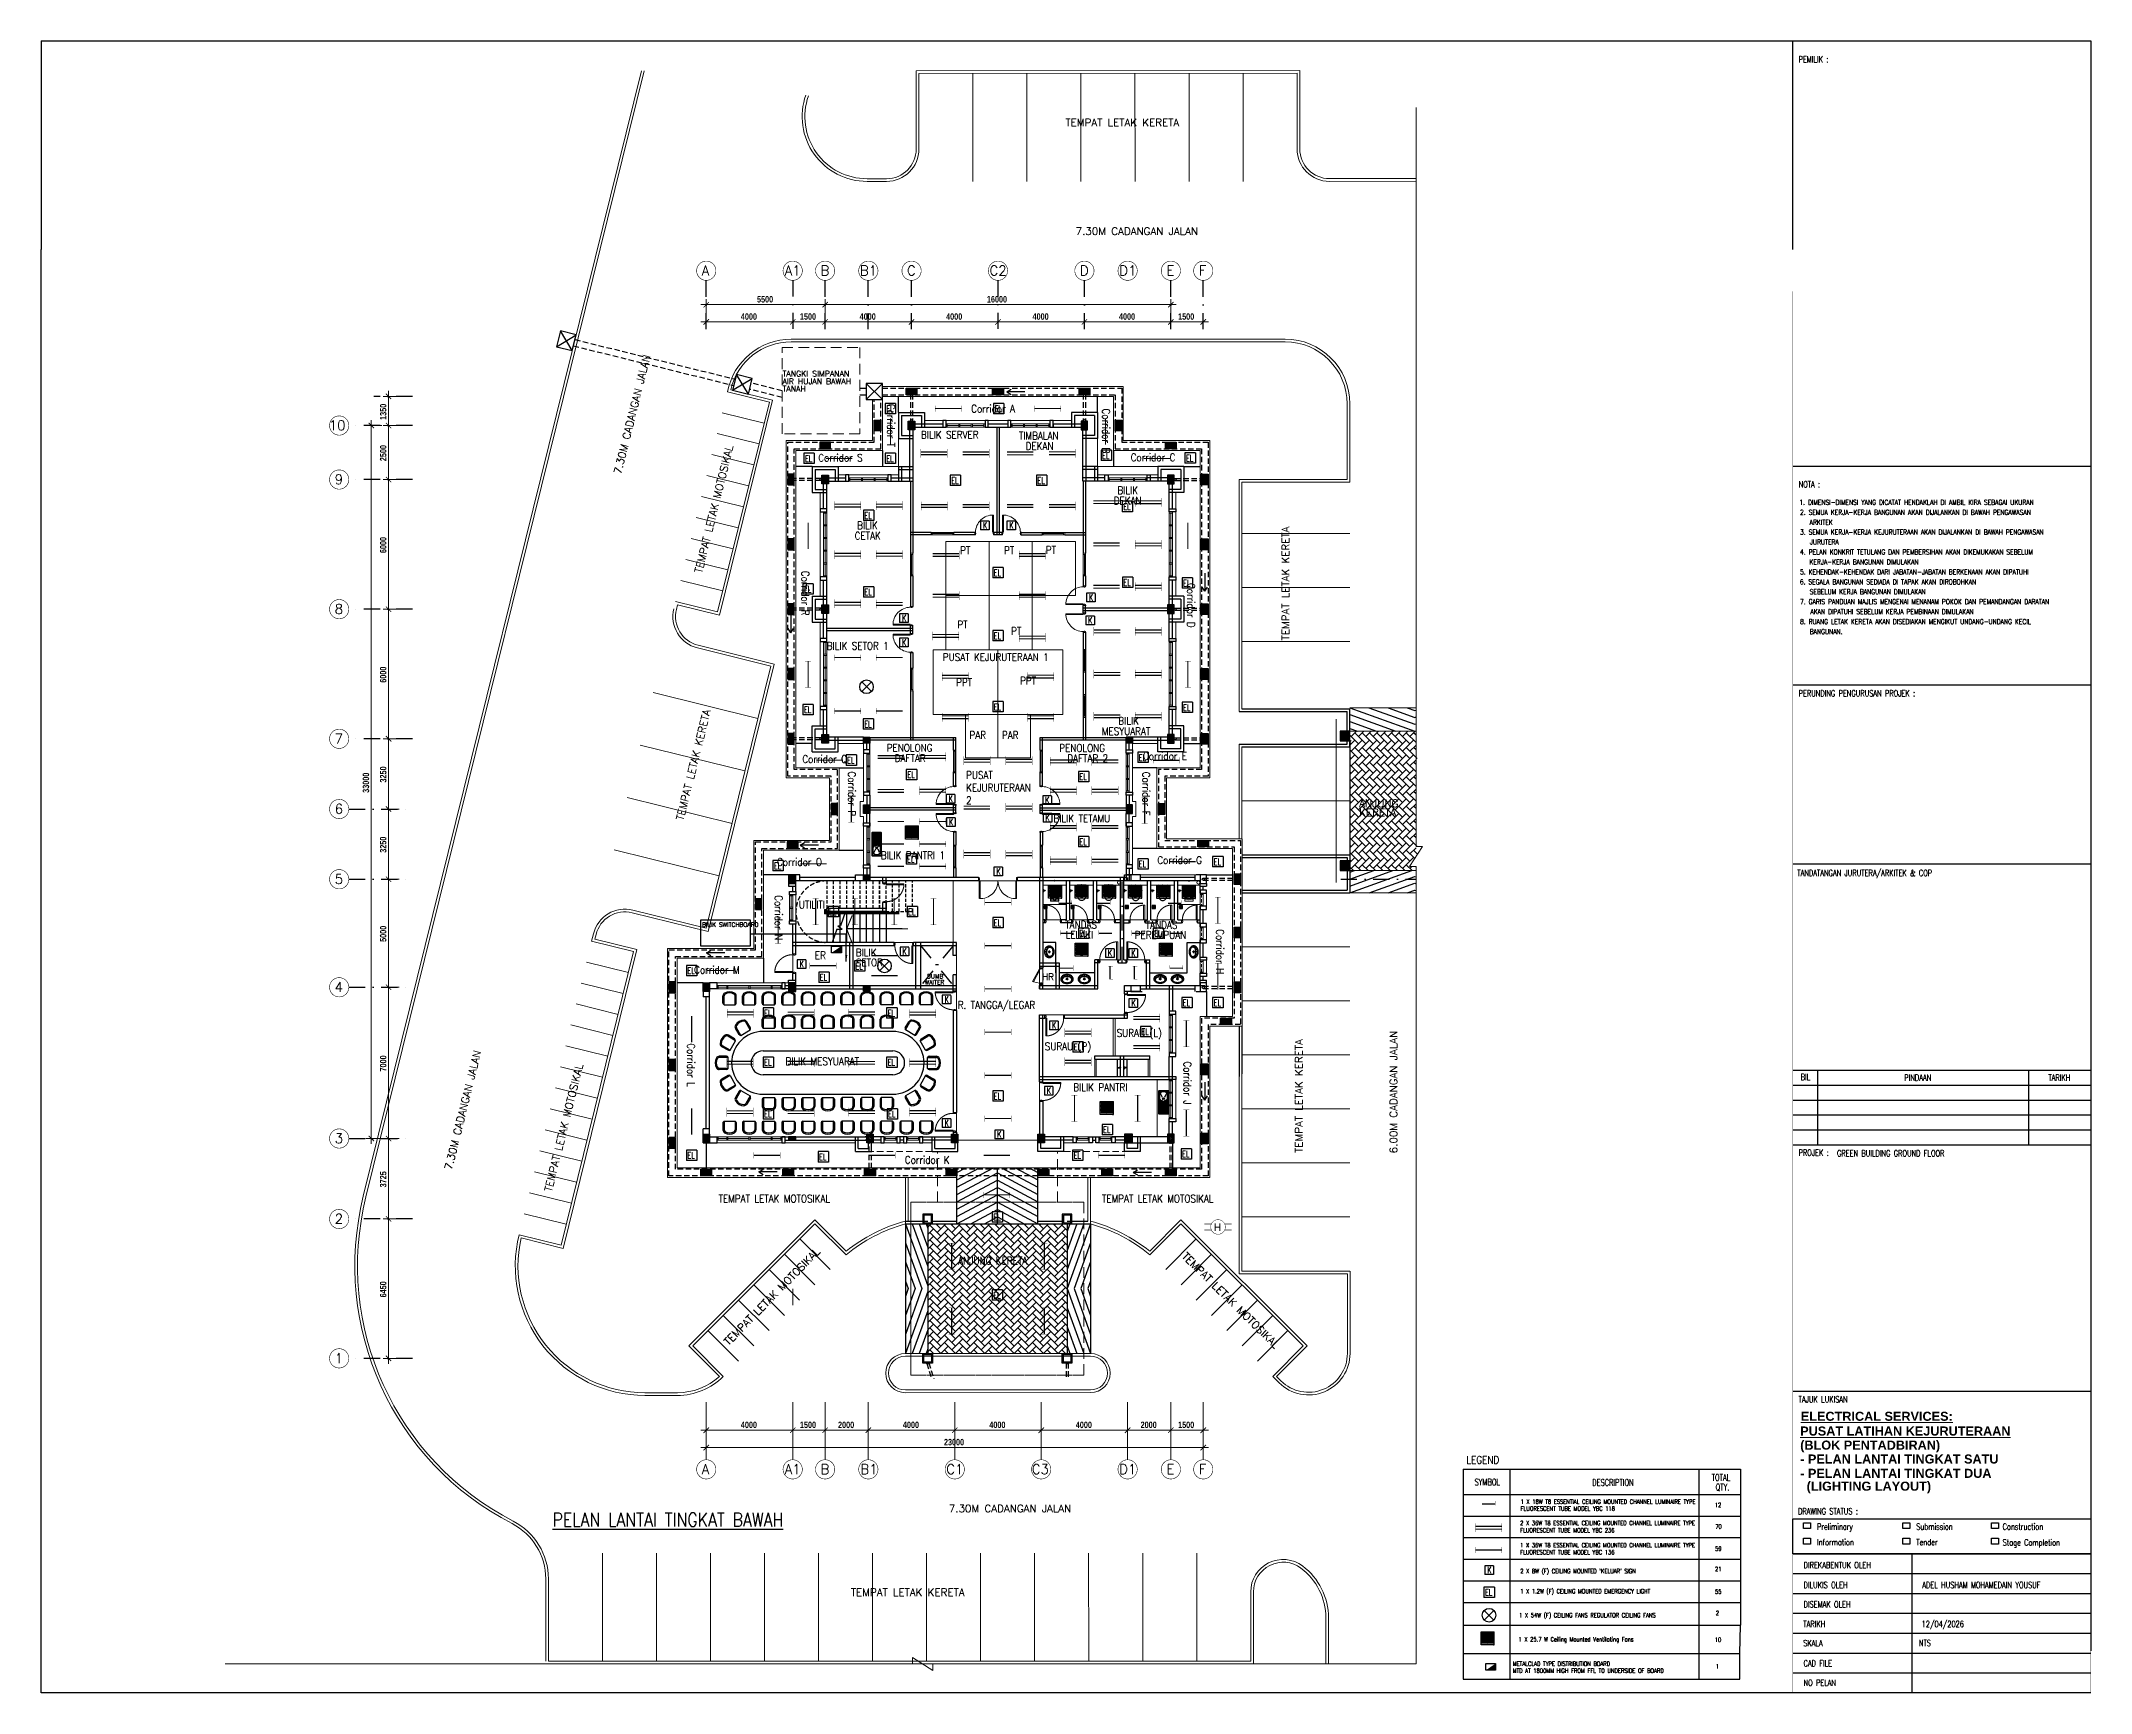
# Model space of a CAD drawing. Header units: inches. Extents: x 17074 to 430035, y 21644 to 175348.
# Drawn here: x 226135 to 321001, y 21644 to 98107 of the extents above; entities that cross this region are included whole.
import ezdxf
from ezdxf.enums import TextEntityAlignment as Align

# ---------------------------------------------------------------- set-up
doc = ezdxf.new("R2010")
doc.units = ezdxf.units.IN
doc.header["$MEASUREMENT"] = 0
for name, pattern in [('DASHDOT', [1, 0.5, -0.25, 0, -0.25]), ('DASHED', [19.05, 12.7, -6.35]), ('DASHED2', [0.375, 0.25, -0.125]), ('HIDDEN', [0.375, 0.25, -0.125])]:
    doc.linetypes.add(name, pattern=pattern)
for name, color, linetype, lineweight in [('1', 8, 'Continuous', 9), ('COLUMN', 8, 'Continuous', 30), ('CORRIDOR', 8, 'Continuous', 20), ('DETAIL', 8, 'Continuous', 20), ('dim', 8, 'Continuous', 20), ('DOOR', 8, 'Continuous', 20), ('DR', 8, 'Continuous', 18), ('line', 8, 'Continuous', 9), ('LW', 8, 'Continuous', 20), ('ROOF', 8, 'Continuous', 20), ('t3', 8, 'Continuous', 25), ('TEXT', 8, 'Continuous', 20), ('wall', 8, 'Continuous', 30), ('WIN', 8, 'Continuous', 18), ('windoor', 8, 'Continuous', 18)]:
    doc.layers.add(name, color=color, linetype=linetype, lineweight=lineweight)
for name, color, linetype in [('9', 7, 'Continuous'), ('Cabinet', 8, 'Continuous'), ('carpark', 8, 'Continuous'), ('dmension', 4, 'Continuous'), ('DOWNPIPE', 8, 'Continuous'), ('drain', 8, 'Continuous'), ('dxt_text', 4, 'Continuous'), ('Edges', 7, 'Continuous'), ('ELECT', 6, 'Continuous'), ('FF-TEXT', 7, 'Continuous'), ('FITTING', 40, 'Continuous'), ('FIXT', 8, 'Continuous'), ('GRID', 8, 'DASHDOT'), ('GRID-TEXT', 8, 'Continuous'), ('kerb', 8, 'Continuous'), ('LAMPU', 7, 'Continuous'), ('LIGHT', 4, 'Continuous'), ('LWALL', 8, 'Continuous'), ('manhole', 8, 'Continuous'), ('MSGRATING', 8, 'Continuous'), ('ORIGIN', 8, 'Continuous'), ('partition', 8, 'Continuous'), ('SAN', 8, 'Continuous'), ('SANITARY', 8, 'Continuous'), ('stair', 8, 'Continuous'), ('t.block', 4, 'Continuous'), ('tiles', 8, 'Continuous')]:
    doc.layers.add(name, color=color, linetype=linetype)
doc.styles.add('LAILA', font='romans.shx', dxfattribs={"width": 0.85})
doc.styles.add('ROMANS', font='romans.shx', dxfattribs={"width": 0.5, "height": 400})
doc.styles.add('SANSSERIFBOLD', font='sasb____.pfb', dxfattribs={"height": 12})
doc.styles.get("Standard").update_dxf_attribs({"font": 'arial.ttf'})
doc.styles.add('style1', font='romand.shx', dxfattribs={"height": 250})
doc.styles.add('style2', font='sanssb__.ttf', dxfattribs={"height": 1200})
doc.styles.add('TEXT25', font='SIMPLEX.shx', dxfattribs={"width": 0.7, "height": 62.5})
doc.styles.add('VERDANA1000', font='romand.shx', dxfattribs={"height": 1000})
doc.dimstyles.new('ROMANS', dxfattribs={"dimtxt": 600, "dimasz": 300, "dimexe": 0, "dimexo": 0, "dimgap": 250, "dimtad": 1, "dimdec": 0, "dimdsep": 46, "dimtxsty": 'ROMANS', "dimcen": 10, "dimdle": 150, "dimclrd": 1, "dimclre": 256, "dimclrt": 7, "dimaunit": 1, "dimadec": 0, "dimazin": 0, "dimtfac": 1, "dimtdec": 0, "dimtix": 1, "dimtofl": 0, "dimtmove": 2, "dimatfit": 3, "dimfxl": 1, "dimtolj": 1, "dimarcsym": 0})

msp = doc.modelspace()

# ---------------------------------------------------------------- texts
at = {"layer": 'dim', "style": 'style2', "width": 0.7}
for s, p in [('4000', (258520, 85203)), ('5500', (259270, 86003)), ('1500', (261255, 85203)), ('4000', (264020, 85203)), ('4000', (268020, 85203)), ('16000', (269905, 86003)), ('4000', (272020, 85203)), ('4000', (276020, 85203)), ('1500', (278755, 85203)), ('4000', (258520, 33906)), ('1500', (261255, 33906)), ('2000', (263020, 33906)), ('4000', (266020, 33906)), ('4000', (270020, 33906)), ('4000', (274020, 33906)), ('2000', (277020, 33906)), ('1500', (278755, 33906)), ('23000', (267920, 33106))]:
    msp.add_text(s, height=300, dxfattribs=at).set_placement(p)
for s, p in [('1350', (242119, 80569)), ('2500', (242119, 78659)), ('6000', (242119, 74404)), ('6000', (242119, 68404)), ('33000', (241319, 63309)), ('3250', (242119, 63784)), ('3250', (242119, 60534)), ('5000', (242119, 56409)), ('7000', (242119, 50409)), ('3725', (242119, 45046)), ('6450', (242119, 39954))]:
    msp.add_text(s, height=300, rotation=90, dxfattribs=at).set_placement(p)
at = {"layer": 'dxt_text', "style": 'TEXT25', "width": 0.7}
for s, height, p in [('PEMILIK :', 287.5, (307468, 97116)), ('NOTA :', 287.5, (307471, 77443)), ('PERUNDING PENGURUSAN PROJEK :', 287.51, (307469, 67773)), ('TANDATANGAN JURUTERA/ARKITEK & COP', 287.51, (307408, 59457)), ('BIL', 287.5, (307569, 50008)), ('PINDAAN', 287.5, (312360, 49983)), ('TARIKH', 287.5, (319031, 49983)), ('PROJEK :', 287.5, (307468, 46507)), ('GREEN BUILDING GROUND FLOOR', 287.51, (309246, 46482)), ('TAJUK LUKISAN', 287.51, (307468, 35094)), ('DIREKABENTUK OLEH', 287.51, (307699, 27420)), ('DILUKIS OLEH', 287.51, (307699, 26501)), ('ADEL HUSHAM MOHAMEDAIN YOUSUF', 287.51, (313193, 26501)), ('DISEMAK OLEH', 287.51, (307699, 25600)), ('TARIKH ', 287.5, (307686, 24692)), ('12/04/2026', 287.5, (313165, 24692)), ('SKALA ', 287.5, (307686, 23808)), ('NTS', 287.5, (313038, 23818)), ('CAD FILE ', 287.5, (307698, 22878)), ('NO PELAN', 287.5, (307698, 21974))]:
    msp.add_text(s, height=height, dxfattribs=at).set_placement(p)
at = {"layer": 'dxt_text', "color": 1, "insert": (292099, 32609), "char_height": 350, "attachment_point": 1, "style": 'LAILA'}
msp.add_mtext_dynamic_manual_height_columns('LEGEND', width=2937.88, gutter_width=1750, heights=[0], dxfattribs=at)
at = {"layer": 'dxt_text', "attachment_point": 1, "style": 'TEXT25'}
for s, insert, char_height in [('DRAWING STATUS :', (307444, 30200), 287.51), ('Preliminary', (308321, 29488), 287.51), ('Submission', (312916, 29488), 287.5), ('Construction', (316911, 29488), 287.51), ('Information', (308321, 28769), 287.51), ('Tender', (312916, 28769), 287.5), ('Stage Completion', (316911, 28756), 287.51)]:
    msp.add_mtext(s, dxfattribs=dict(at, insert=insert, char_height=char_height))
at = {"layer": 'ELECT', "color": 1, "style": 'ROMANS', "width": 0.75}
for s, p in [('SYMBOL', (292475, 31257)), ('DESCRIPTION', (297918, 31239)), ('TOTAL', (303448, 31467)), ('QTY.', (303631, 31022))]:
    msp.add_text(s, height=300, dxfattribs=at).set_placement(p)
at = {"layer": 'ELECT', "color": 7, "style": 'ROMANS', "width": 0.75}
for s, p in [('1 X 18W T8 ESSENTIAL CEILING MOUNTED CHANNEL LUMINAIRE TYPE  ', (294607, 30401)), ('12', (303590, 30249)), ('2 X 36W T8 ESSENTIAL CEILING MOUNTED CHANNEL LUMINAIRE TYPE ', (294585, 29408)), ('FLUORESCENT TUBE MODEL YBC 118', (294607, 30083)), ('70', (303613, 29246)), ('FLUORESCENT TUBE MODEL YBC 236', (294585, 29075)), ('1 X 36W T8 ESSENTIAL CEILING MOUNTED CHANNEL LUMINAIRE TYPE  ', (294585, 28387)), ('FLUORESCENT TUBE MODEL YBC 136', (294585, 28061)), ('59', (303608, 28221)), ("2 X 8W (F) CEILING MOUNTED 'KELUAR' SIGN", (294589, 27185)), ('21', (303601, 27278)), ('1 X 1.2W (F) CEILING MOUNTED EMERGENCY LIGHT', (294589, 26256)), ('55', (303601, 26238)), ('1 X 54W (F) CEILING FANS REGULATOR CEILING FANS', (294534, 25146)), ('2', (303637, 25243)), ('1 X 25.7 W Ceiling Mounted Ventilating Fans', (294507, 24027)), ('10', (303589, 24010)), ('METALCLAD TYPE DISTRIBUTION BOARD', (294241, 22895)), ('MTD AT 1800MM HIGH FROM FFL TO UNDERSIDE OF BOARD', (294241, 22577)), ('1', (303637, 22777))]:
    msp.add_text(s, height=200, dxfattribs=at).set_placement(p)
at = {"layer": 'FF-TEXT', "color": 3, "style": 'LAILA', "width": 0.85}
msp.add_text('%%uPELAN LANTAI TINGKAT BAWAH', height=625, dxfattribs=at).set_placement((249806, 29351))
at = {"layer": 'FIXT', "insert": (268946, 64304), "char_height": 350, "attachment_point": 1, "style": 'LAILA'}
msp.add_mtext_dynamic_manual_height_columns('PUSAT KEJURUTERAAN 2', width=3026.46, gutter_width=1750, heights=[0], dxfattribs=at)
at = {"layer": 'GRID-TEXT', "style": 'style1'}
for s, p in [('A', (256712, 87258)), ('A1', (260550, 87258)), ('B', (262212, 87258)), ('B1', (264034, 87258)), ('C', (266212, 87258)), ('C2', (270030, 87258)), ('D', (274212, 87258)), ('D1', (276036, 87258)), ('E', (278212, 87258)), ('F', (279712, 87258)), ('10', (239451, 80093)), ('9', (239725, 77593)), ('8', (239725, 71593)), ('7', (239725, 65593)), ('6', (239725, 62343)), ('5', (239725, 59093)), ('4', (239725, 54093)), ('3', (239725, 47093)), ('2', (239725, 43368)), ('1', (239725, 36918)), ('A', (256712, 31780)), ('A1', (260550, 31780)), ('B', (262212, 31780)), ('B1', (264054, 31780)), ('C1', (268030, 31780)), ('C3', (271986, 31780)), ('D1', (276030, 31780)), ('E', (278212, 31780)), ('F', (279712, 31780))]:
    msp.add_text(s, height=450, dxfattribs=at).set_placement(p)
at = {"layer": 'LIGHT', "color": 7, "style": 'ROMANS'}
msp.add_text('BILIK SWITCHBOARD', height=200, dxfattribs=at).set_placement((256725, 57109))
at = {"layer": 'line', "color": 6, "style": 'ROMANS', "width": 0.75}
for s, height, p in [('1. DIMENSI-DIMENSI YANG DICATAT HENDAKLAH DI AMBIL KIRA SEBAGAI UKURAN', 230.01, (307508, 76640)), ('2. SEMUA KERJA-KERJA BANGUNAN AKAN DIJALANKAN DI BAWAH PENGAWASAN ', 230.01, (307538, 76179)), ('ARKITEK', 230, (307981, 75719)), ('3. SEMUA KERJA-KERJA KEJURUTERAAN AKAN DIJALANKAN DI BAWAH PENGAWASAN ', 230.01, (307538, 75259)), ('JURUTERA', 230, (307993, 74799)), ('4. PELAN KONKRIT TETULANG DAN PEMBERSIHAN AKAN DIKEMUKAKAN SEBELUM ', 230.01, (307538, 74339)), ('KERJA-KERJA BANGUNAN DIMULAKAN', 230.01, (307974, 73879)), ('6. SEGALA BANGUNAN SEDIADA DI TAPAK AKAN DIROBOHKAN', 230.01, (307528, 72958)), ('5. KEHENDAK-KEHENDAK DARI JABATAN-JABATAN BERKENAAN AKAN DIPATUHI', 230.01, (307538, 73418)), ('7. GARIS PANDUAN MAJLIS MENGENAI MENANAM POKOK DAN PEMANDANGAN DARATAN ', 230.01, (307538, 72038)), ('SEBELUM KERJA BANGUNAN DIMULAKAN', 230.01, (307984, 72498)), ('8. RUANG LETAK KERETA AKAN DISEDIAKAN MENGIKUT UNDANG-UNDANG KECIL ', 230.01, (307538, 71117)), ('AKAN DIPATUHI SEBELUM KERJA PEMBINAAN DIMULAKAN', 230.01, (308014, 71578)), ('BANGUNAN.', 230, (307984, 70657))]:
    msp.add_text(s, height=height, rotation=0, dxfattribs=at).set_placement(p)
at = {"layer": 'LW', "char_height": 350, "attachment_point": 1, "rotation": 270, "style": 'LAILA'}
for s, insert in [('Corridor T', (265646, 81311)), ('Corridor B', (275599, 81094)), ('Corridor R', (261680, 73583)), ('Corridor D', (279529, 73018)), ('Corridor P', (263833, 64296)), ('Corridor F', (277454, 64283)), ('Corridor N', (260446, 58570)), ('Corridor H', (280872, 56996)), ('Corridor L', (256392, 51716)), ('Corridor J', (279363, 50877))]:
    msp.add_mtext_dynamic_manual_height_columns(s, width=3371.89, gutter_width=1750, heights=[0], dxfattribs=dict(at, insert=insert))
at = {"layer": 'LW', "insert": (268529, 81427), "char_height": 0.2, "attachment_point": 1}
msp.add_mtext_dynamic_manual_height_columns('Corridor A', width=1765.98, gutter_width=1, heights=[0], dxfattribs=at)
at = {"layer": 'LW', "char_height": 350, "attachment_point": 1, "style": 'LAILA'}
for s, insert in [('Corridor A', (269180, 81263)), ('Corridor S', (262106, 78990)), ('Corridor C', (276563, 79010)), ('Corridor Q', (261366, 65047)), ('Corridor E', (277132, 65189)), ('Corridor O', (260195, 60285)), ('Corridor G', (277794, 60368)), ('Corridor M', (256359, 55288)), ('Corridor K', (266111, 46494))]:
    msp.add_mtext_dynamic_manual_height_columns(s, width=3116.43, gutter_width=1750, heights=[0], dxfattribs=dict(at, insert=insert))
at = {"layer": 't3', "style": 'VERDANA1000'}
for s, p in [('TEMPAT LETAK KERETA', (276176, 94334)), ('7.30M CADANGAN JALAN', (276847, 89307)), ('7.30M CADANGAN JALAN', (270978, 30185)), ('TEMPAT LETAK KERETA', (266243, 26301))]:
    msp.add_text(s, height=350, dxfattribs=at).set_placement(p, align=Align.MIDDLE_CENTER)
for s, rotation, p in [('7.30M CADANGAN JALAN', 76.12028, (253487, 80825)), ('TEMPAT LETAK MOTOSIKAL', 76.12028, (257274, 76439)), ('TEMPAT LETAK KERETA', 90, (283727, 72999)), ('TEMPAT LETAK KERETA', 76.12028, (256322, 64604)), ('6.00M CADANGAN JALAN', 90, (288723, 49458)), ('7.30M CADANGAN JALAN', 76.12028, (245654, 48624)), ('TEMPAT LETAK KERETA', 90, (284342, 49277)), ('TEMPAT LETAK MOTOSIKAL', 76.12028, (250323, 47809)), ('TEMPAT LETAK MOTOSIKAL', 45.44807, (259956, 39994)), ('TEMPAT LETAK MOTOSIKAL', 315.44807, (281192, 39815))]:
    msp.add_text(s, height=350, rotation=rotation, dxfattribs=at).set_placement(p, align=Align.MIDDLE_CENTER)
for s, height, p in [('TANGKI SIMPANAN', 262.5, (260449, 82839)), ('AIR HUJAN BAWAH', 262.5, (260449, 82483)), ('TANAH', 262.5, (260449, 82139)), ('ANJUNG', 350, (287133, 62996)), ('KERETA', 350, (287133, 62573)), ('WAITER', 200, (267030, 54642)), ('DUMB', 200, (267134, 54917)), ('HR', 300, (272461, 54943))]:
    msp.add_text(s, height=height, dxfattribs=at).set_placement(p, align=Align.TOP_LEFT)
at = {"layer": 't3', "style": 'LAILA', "width": 0.85}
for s, p in [('BILIK SERVER', (266856, 80054)), ('TIMBALAN ', (271387, 80011)), ('DEKAN', (271702, 79531)), ('DEKAN', (275779, 77009)), ('BILIK', (275948, 77489)), ('CETAK', (263787, 75381)), ('BILIK', (263903, 75861)), ('BILIK SETOR 1', (262495, 70284)), ('PUSAT KEJURUTERAAN 1', (267869, 69764)), ('BILIK', (275987, 66814)), ('PENOLONG', (265273, 65566)), ('PENOLONG', (273258, 65557)), ('MESYUARAT', (275227, 66335)), ('DAFTAR', (265644, 65088)), ('DAFTAR 2', (273629, 65079)), ('BILIK TETAMU', (272988, 62296)), ('BILIK PANTRI 1', (264997, 60593)), ('UTILITI', (261207, 58311)), ('TANDAS', (273532, 57380)), ('TANDAS', (277257, 57369)), ('BILIK ', (263844, 56093)), ('LELAKI', (273551, 56913)), ('PEREMPUAN', (276747, 56903)), ('ER', (261945, 55967)), ('SETOR', (263844, 55628)), ('R. TANGGA/LEGAR', (268557, 53665)), ('SURAU (L)', (275913, 52366)), ('SURAU (P)', (272588, 51747)), ('BILIK MESYUARAT', (260587, 51055)), ('BILIK PANTRI', (273904, 49852)), ('TEMPAT LETAK MOTOSIKAL', (257489, 44699)), ('TEMPAT LETAK MOTOSIKAL', (275232, 44699)), ('ANJUNG KERETA', (268575, 41825))]:
    msp.add_text(s, height=350, dxfattribs=at).set_placement(p, align=Align.TOP_LEFT)
for s, p in [(' PT', (268469, 74357)), (' PT', (270496, 74361)), (' PT', (272429, 74369)), (' PT', (268339, 70925)), (' PT', (270827, 70620)), ('PPT', (268486, 68252)), ('PPT', (271443, 68328)), ('PAR', (269104, 65805)), ('PAR', (270604, 65805))]:
    msp.add_text(s, height=350, dxfattribs=at).set_placement(p)
at = {"layer": 'TEXT', "linetype": 'ByBlock', "style": 'SANSSERIFBOLD'}
for s, p in [('%%UELECTRICAL SERVICES:', (307573, 34243)), ('%%UPUSAT LATIHAN KEJURUTERAAN', (307544, 33560)), ('(BLOK PENTADBIRAN)', (307544, 32908)), ('- PELAN LANTAI TINGKAT SATU', (307544, 32264)), ('- PELAN LANTAI TINGKAT DUA', (307544, 31602)), ('(LIGHTING LAYOUT)', (307842, 31008))]:
    msp.add_text(s, height=419.4, dxfattribs=at).set_placement(p)

# ---------------------------------------------------------------- blocks, each defined once
blk = doc.blocks.new('D900')
at = {"layer": 'DR', "color": 3}
for p, q in [((0, 132), (0, -18)), ((900, 132), (900, -18)), ((900, 115), (900, 0))]:
    blk.add_line(p, q, dxfattribs=at)
at = {"layer": 'DR'}
for p, q in [((38, 915), (38, 115)), ((38, 190), (78, 190)), ((38, 115), (78, 115)), ((78, 915), (78, 115))]:
    blk.add_line(p, q, dxfattribs=at)
for points in [[(0, 0), (38, 0), (38, 40), (50, 40), (50, 75), (38, 75), (38, 115), (0, 115)], [(900, 0), (862, 0), (862, 40), (850, 40), (850, 75), (862, 75), (862, 115), (900, 115)]]:
    blk.add_lwpolyline(points, dxfattribs=at)
at = {"layer": 'DR', "color": 8}
blk.add_arc((52, 104), 811, 0.75531, 91.01449, dxfattribs=at)
blk = doc.blocks.new('ARR')
at = {"layer": 'drain'}
for p, q in [((-2150569, -694434), (-2150768, -694314)), ((-2151413, -694434), (-2150569, -694434)), ((-2150569, -694434), (-2150768, -694553))]:
    blk.add_line(p, q, dxfattribs=at)
blk = doc.blocks.new('A$C64615766')
at = {"layer": 'CORRIDOR', "color": 2}
blk.add_line((1722, 823), (78, 823), dxfattribs=at)
at = {"layer": 'DR', "color": 3}
for p, q in [((0, 823), (0, 973)), ((1800, 823), (1800, 973))]:
    blk.add_line(p, q, dxfattribs=at)
at = {"layer": 'DR'}
for p, q in [((37, 823), (78, 823)), ((37, 1), (37, 823)), ((37, 748), (78, 748)), ((78, 0), (78, 823)), ((1762, 823), (1722, 823)), ((1722, 0), (1722, 823)), ((1762, 748), (1722, 748)), ((1762, 1), (1762, 823))]:
    blk.add_line(p, q, dxfattribs=at)
for points in [[(0, 973), (37, 973), (37, 933), (50, 933), (50, 863), (37, 863), (37, 823), (0, 823)], [(1800, 973), (1762, 973), (1762, 933), (1750, 933), (1750, 863), (1762, 863), (1762, 823), (1800, 823)]]:
    blk.add_lwpolyline(points, dxfattribs=at)
at = {"layer": 'DR', "color": 8}
for centre, start, end in [((78, 823), 267.21257, 0.00009), ((1722, 823), 179.99991, 272.78743)]:
    blk.add_arc(centre, 822, start, end, dxfattribs=at)
blk = doc.blocks.new('HY')
at = {"layer": 'GRID-TEXT', "color": 7, "const_width": 62.6}
blk.add_lwpolyline([(-1754599, -616598, 1), (-1754599, -618853, 0.4142136), (-1753472, -617726, 0.4142136), (-1754599, -616598, 1)], format="xyb", dxfattribs=at)
at = {"layer": 'GRID-TEXT', "color": 7, "const_width": 100}
for points in [[(-1755633, -617276), (-1756721, -617276)], [(-1755633, -618176), (-1756721, -618176)], [(-1753565, -617276), (-1752478, -617276)], [(-1753565, -618176), (-1752478, -618176)]]:
    blk.add_lwpolyline(points, dxfattribs=at)
at = {"layer": 'GRID-TEXT', "color": 3, "style": 'style1'}
blk.add_text('H', height=1139, dxfattribs=at).set_placement((-1755210, -618327))
blk = doc.blocks.new('Dp900')
at = {"layer": 'DOOR', "color": 4}
for p, q in [((35, 150), (0, 150)), ((0, 0), (35, 0)), ((35, 150), (35, 100)), ((50, 100), (35, 100)), ((50, 50), (35, 50)), ((35, 50), (35, 0)), ((50, 100), (50, 50)), ((850, 100), (850, 50)), ((865, 100), (850, 100)), ((865, 50), (850, 50)), ((900, 150), (865, 150)), ((865, 150), (865, 100)), ((865, 50), (865, 0)), ((865, 0), (900, 0))]:
    blk.add_line(p, q, dxfattribs=at)
at = {"layer": 'DOOR', "color": 1}
for p, q in [((0, 150), (0, 0)), ((0, 150), (0, 0)), ((900, 150), (900, 0)), ((900, 150), (900, 0))]:
    blk.add_line(p, q, dxfattribs=at)
at = {"layer": 'DOOR'}
blk.add_lwpolyline([(35, 150), (35, 980), (85, 980), (85, 150)], close=True, dxfattribs=at)
at = {"layer": 'DOOR', "color": 9, "linetype": 'DASHED', "ltscale": 100}
blk.add_arc((35, 150), 830, 360, 86.54636, dxfattribs=at)
blk = doc.blocks.new('TAB')
at = {"layer": 'FIXT'}
for p, q in [((-186, 13), (-70, 22)), ((-186, -13), (-186, 13)), ((-120, 5), (-120, -5)), ((-80, 10), (-115, 10)), ((-70, 55), (-70, 20)), ((-55, 60), (-65, 60)), ((-50, 55), (-50, 20)), ((-50, 24), (-46, 24)), ((-5, 10), (-40, 10)), ((0, 5), (0, -5)), ((-186, -13), (-70, -22)), ((-80, -10), (-115, -10)), ((-70, -20), (-70, -55)), ((-55, -60), (-65, -60)), ((-50, -20), (-50, -55)), ((-50, -24), (-46, -24)), ((-5, -10), (-40, -10))]:
    blk.add_line(p, q, dxfattribs=at)
for centre, radius, start, end in [((-115, 5), 5, 90, 180), ((-80, 20), 10, 270, 0), ((-65, 55), 5, 90, 180), ((-55, 55), 5, 0, 90), ((-40, 20), 10, 180, 270), ((-46, 0), 24.2, 24.44334, 90), ((-5, 5), 5, 0, 90), ((-115, -5), 5, 180, 270), ((-80, -20), 10, 0, 90), ((-65, -55), 5, 180, 270), ((-55, -55), 5, 270, 0), ((-40, -20), 10, 90, 180), ((-46, 0), 24.2, 270, 335.55666), ((-5, -5), 5, 270, 0)]:
    blk.add_arc(centre, radius, start, end, dxfattribs=at)
blk = doc.blocks.new('TAP1-P')
at = {"layer": 'FIXT', "rotation": 90}
blk.add_blockref('TAB', (0, 0), dxfattribs=at)
blk = doc.blocks.new('TAP(C)')
at = {"layer": 'wall', "xscale": -0.599999999973992, "yscale": 0.5999999999767169, "zscale": 0.5999999999999999, "rotation": 269.9999000484524}
blk.add_blockref('TAP1-P', (0, 0), dxfattribs=at)
blk = doc.blocks.new('AW30')
at = {"layer": 'wall'}
for points in [[(-2473393, -914141), (-2473243, -914141), (-2473243, -913866), (-2473393, -913866)], [(-2472643, -914141), (-2472493, -914141), (-2472493, -913866), (-2472643, -913866)]]:
    blk.add_lwpolyline(points, close=True, dxfattribs=at)
at = {"layer": 'WIN', "color": 1}
for p, q in [((-2473243, -913866), (-2472643, -913866)), ((-2473218, -914016), (-2472643, -914016)), ((-2473193, -913941), (-2472693, -913941))]:
    blk.add_line(p, q, dxfattribs=at)
at = {"layer": 'WIN', "color": 2}
blk.add_line((-2473243, -914141), (-2472643, -914141), dxfattribs=at)
at = {"layer": 'WIN', "color": 1}
for points in [[(-2473243, -914016), (-2473193, -914016), (-2473193, -913866), (-2473243, -913866)], [(-2472693, -914016), (-2472643, -914016), (-2472643, -913866), (-2472693, -913866)]]:
    blk.add_lwpolyline(points, close=True, dxfattribs=at)
blk = doc.blocks.new('WIN')
at = {"layer": 'WIN', "color": 1}
for p, q in [((-2479668, -915155), (-2476718, -915155)), ((-2479668, -915305), (-2476718, -915305)), ((-2479643, -915230), (-2479243, -915230)), ((-2479193, -915230), (-2478218, -915230)), ((-2478168, -915230), (-2477193, -915230)), ((-2477143, -915230), (-2476743, -915230))]:
    blk.add_line(p, q, dxfattribs=at)
for points in [[(-2479693, -915305), (-2479643, -915305), (-2479643, -915155), (-2479693, -915155)], [(-2479243, -915305), (-2479193, -915305), (-2479193, -915155), (-2479243, -915155)], [(-2478218, -915305), (-2478168, -915305), (-2478168, -915155), (-2478218, -915155)], [(-2477193, -915305), (-2477143, -915305), (-2477143, -915155), (-2477193, -915155)], [(-2476743, -915305), (-2476693, -915305), (-2476693, -915155), (-2476743, -915155)]]:
    blk.add_lwpolyline(points, close=True, dxfattribs=at)
blk = doc.blocks.new('GF')
at = {"layer": 'wall'}
for points in [[(-2478464, -901233), (-2478464, -901383), (-2478764, -901383), (-2478764, -901233)], [(-2478464, -902583), (-2478464, -902733), (-2478764, -902733), (-2478764, -902583)]]:
    blk.add_lwpolyline(points, close=True, dxfattribs=at)
at = {"layer": 'WIN'}
for p, q in [((-2478764, -902583), (-2478764, -901383)), ((-2478689, -901433), (-2478689, -901958)), ((-2478689, -902008), (-2478689, -902533)), ((-2478614, -902583), (-2478614, -901383))]:
    blk.add_line(p, q, dxfattribs=at)
at = {"layer": 'WIN', "color": 2}
blk.add_line((-2478464, -901383), (-2478464, -902583), dxfattribs=at)
at = {"layer": 'WIN'}
for points in [[(-2478764, -901383), (-2478764, -901433), (-2478614, -901433), (-2478614, -901383)], [(-2478764, -901958), (-2478764, -902008), (-2478614, -902008), (-2478614, -901958)], [(-2478764, -902533), (-2478764, -902583), (-2478614, -902583), (-2478614, -902533)]]:
    blk.add_lwpolyline(points, close=True, dxfattribs=at)
blk = doc.blocks.new('Kit-sink')
at = {"layer": 'SAN'}
for p, q in [((0, 0), (0, -427)), ((1052, 15), (15, 15)), ((1028, 2), (38, 2)), ((1067, -427), (1067, 0)), ((14, -24), (14, -404)), ((15, -442), (1052, -442)), ((34, -168), (34, -260)), ((38, -428), (1028, -428)), ((50, -184), (50, -244)), ((313, -266), (159, -331)), ((165, -100), (316, -174)), ((356, -18), (184, -18)), ((184, -410), (356, -410)), ((340, -34), (200, -34)), ((200, -394), (340, -394)), ((356, -18), (1024, -18)), ((356, -410), (1024, -410)), ((412, -263), (461, -307)), ((418, -171), (467, -137)), ((466, -66), (1024, -66)), ((466, -360), (1024, -360)), ((490, -184), (490, -244)), ((496, -116), (1024, -116)), ((496, -312), (1024, -312)), ((505, -164), (1024, -164)), ((505, -262), (1024, -262)), ((506, -168), (506, -260)), ((506, -214), (1024, -214)), ((1054, -404), (1054, -24))]:
    blk.add_line(p, q, dxfattribs=at)
for radius in [40, 23.9]:
    blk.add_circle((362, -214), radius, dxfattribs=at)
for centre, radius, start, end in [((15, 0), 15, 90, 180), ((38, -24), 25, 90, 180), ((1028, -24), 25, 0, 90), ((1052, 0), 15, 0, 90), ((15, -427), 15, 180, 270), ((38, -404), 25, 180, 270), ((184, -168), 150, 90, 180), ((184, -260), 150, 180, 270), ((200, -184), 150, 90, 180), ((200, -244), 150, 180, 270), ((340, -184), 150, 0, 90), ((340, -244), 150, 270, 0), ((356, -168), 150, 0, 90), ((356, -260), 150, 270, 0), ((1028, -404), 25, 270, 0), ((1052, -427), 15, 270, 0)]:
    blk.add_arc(centre, radius, start, end, dxfattribs=at)
blk = doc.blocks.new('meja mesyuarat')
at = {"color": 8}
for p, q in [((-1853, 2766), (-1853, 3100)), ((-1802, 2690), (-1802, 3100)), ((-1294, 2690), (-1294, 3100)), ((-1243, 2766), (-1243, 3100)), ((-943, 2766), (-943, 3100)), ((-892, 2690), (-892, 3100)), ((-384, 2690), (-384, 3100)), ((-334, 2766), (-334, 3100)), ((-34, 2766), (-34, 3100)), ((17, 2690), (17, 3100)), ((525, 2690), (525, 3100)), ((576, 2766), (576, 3100)), ((876, 2766), (876, 3100)), ((927, 2690), (927, 3100)), ((1435, 2690), (1435, 3100)), ((1486, 2766), (1486, 3100)), ((1786, 2766), (1786, 3100)), ((1836, 2690), (1836, 3100)), ((2344, 2690), (2344, 3100)), ((2395, 2766), (2395, 3100)), ((2695, 2766), (2695, 3100)), ((2746, 2690), (2746, 3100)), ((3254, 2690), (3254, 3100)), ((3305, 2766), (3305, 3100)), ((3605, 2766), (3605, 3100)), ((3656, 2690), (3656, 3100)), ((4164, 2690), (4164, 3100)), ((4214, 2766), (4214, 3100)), ((4514, 2766), (4514, 3100)), ((4565, 2690), (4565, 3100)), ((5073, 2690), (5073, 3100)), ((5124, 2766), (5124, 3100)), ((5424, 2766), (5424, 3100)), ((5475, 2690), (5475, 3100)), ((5983, 2690), (5983, 3100)), ((6034, 2766), (6034, 3100)), ((6334, 2766), (6334, 3100)), ((6384, 2690), (6384, 3100)), ((6892, 2690), (6892, 3100)), ((6943, 2766), (6943, 3100)), ((7243, 2766), (7243, 3100)), ((7294, 2690), (7294, 3100)), ((7802, 2690), (7802, 3100)), ((7853, 2766), (7853, 3100)), ((-1802, 2690), (-1294, 2690)), ((-892, 2690), (-384, 2690)), ((-582, 1617), (-749, 1907)), ((-34, 1686), (-34, 2019)), ((17, 2690), (525, 2690)), ((17, 1609), (17, 2019)), ((525, 1609), (525, 2019)), ((576, 1686), (576, 2019)), ((876, 1686), (876, 2019)), ((927, 2690), (1435, 2690)), ((927, 1609), (927, 2019)), ((1435, 1609), (1435, 2019)), ((1486, 1686), (1486, 2019)), ((1786, 1686), (1786, 2019)), ((1836, 2690), (2344, 2690)), ((1836, 1609), (1836, 2019)), ((2344, 1609), (2344, 2019)), ((2395, 1686), (2395, 2019)), ((2695, 1686), (2695, 2019)), ((2746, 2690), (3254, 2690)), ((2746, 1609), (2746, 2019)), ((3254, 1609), (3254, 2019)), ((3305, 1686), (3305, 2019)), ((3605, 1686), (3605, 2019)), ((4164, 2690), (3656, 2690)), ((3656, 1609), (3656, 2019)), ((4164, 1609), (4164, 2019)), ((4214, 1686), (4214, 2019)), ((4514, 1686), (4514, 2019)), ((5073, 2690), (4565, 2690)), ((4565, 1609), (4565, 2019)), ((5073, 1609), (5073, 2019)), ((5124, 1686), (5124, 2019)), ((5424, 1686), (5424, 2019)), ((5983, 2690), (5475, 2690)), ((5475, 1609), (5475, 2019)), ((5983, 1609), (5983, 2019)), ((6034, 1686), (6034, 2019)), ((6892, 2690), (6384, 2690)), ((6582, 1617), (6749, 1907)), ((7802, 2690), (7294, 2690)), ((-1272, 1028), (-1627, 1233)), ((-1313, 1110), (-1602, 1277)), ((-1526, 588), (-1272, 1028)), ((-1110, 1313), (-1277, 1602)), ((-1028, 1272), (-1233, 1627)), ((-1028, 1272), (-588, 1526)), ((-588, 1526), (-793, 1881)), ((6000, 1453), (0, 1453)), ((17, 1609), (525, 1609)), ((927, 1609), (1435, 1609)), ((1836, 1609), (2344, 1609)), ((2746, 1609), (3254, 1609)), ((4164, 1609), (3656, 1609)), ((5073, 1609), (4565, 1609)), ((5983, 1609), (5475, 1609)), ((6588, 1526), (6793, 1881)), ((7028, 1272), (6588, 1526)), ((7028, 1272), (7233, 1627)), ((7110, 1313), (7277, 1602)), ((7272, 1028), (7627, 1233)), ((7526, 588), (7272, 1028)), ((7313, 1110), (7602, 1277)), ((-1692, 305), (-2026, 305)), ((-1615, 254), (-2026, 254)), ((-1617, 582), (-1907, 749)), ((-1526, 588), (-1881, 793)), ((-1615, -254), (-1615, 254)), ((0, 553), (6000, 553)), ((7526, 588), (7881, 793)), ((7615, -254), (7615, 254)), ((7615, 254), (8026, 254)), ((7617, 582), (7907, 749)), ((7692, 305), (8026, 305)), ((-1615, -254), (-2026, -254)), ((-1692, -305), (-2026, -305)), ((-1617, -582), (-1907, -749)), ((-1526, -588), (-1881, -793)), ((-1526, -588), (-1272, -1028)), ((6000, -553), (0, -553)), ((7526, -588), (7272, -1028)), ((7526, -588), (7881, -793)), ((7615, -254), (8026, -254)), ((7617, -582), (7907, -749)), ((7692, -305), (8026, -305)), ((-1272, -1028), (-1627, -1233)), ((-1313, -1110), (-1602, -1277)), ((-1110, -1313), (-1277, -1602)), ((-1028, -1272), (-1233, -1627)), ((-1028, -1272), (-588, -1526)), ((-588, -1526), (-793, -1881)), ((-582, -1617), (-749, -1907)), ((-34, -1686), (-34, -2019)), ((0, -1453), (6000, -1453)), ((17, -1609), (525, -1609)), ((17, -1609), (17, -2019)), ((525, -1609), (525, -2019)), ((576, -1686), (576, -2019)), ((876, -1686), (876, -2019)), ((927, -1609), (1435, -1609)), ((927, -1609), (927, -2019)), ((1435, -1609), (1435, -2019)), ((1486, -1686), (1486, -2019)), ((1786, -1686), (1786, -2019)), ((1836, -1609), (2344, -1609)), ((1836, -1609), (1836, -2019)), ((2344, -1609), (2344, -2019)), ((2395, -1686), (2395, -2019)), ((2695, -1686), (2695, -2019)), ((2746, -1609), (3254, -1609)), ((2746, -1609), (2746, -2019)), ((3254, -1609), (3254, -2019)), ((3305, -1686), (3305, -2019)), ((3605, -1686), (3605, -2019)), ((4164, -1609), (3656, -1609)), ((3656, -1609), (3656, -2019)), ((4164, -1609), (4164, -2019)), ((4214, -1686), (4214, -2019)), ((4514, -1686), (4514, -2019)), ((5073, -1609), (4565, -1609)), ((4565, -1609), (4565, -2019)), ((5073, -1609), (5073, -2019)), ((5124, -1686), (5124, -2019)), ((5424, -1686), (5424, -2019)), ((5983, -1609), (5475, -1609)), ((5475, -1609), (5475, -2019)), ((5983, -1609), (5983, -2019)), ((6034, -1686), (6034, -2019)), ((6582, -1617), (6749, -1907)), ((7028, -1272), (6588, -1526)), ((6588, -1526), (6793, -1881)), ((7028, -1272), (7233, -1627)), ((7110, -1313), (7277, -1602)), ((7272, -1028), (7627, -1233)), ((7313, -1110), (7602, -1277)), ((-1853, -2766), (-1853, -3100)), ((-1802, -2690), (-1294, -2690)), ((-1802, -2690), (-1802, -3100)), ((-1294, -2690), (-1294, -3100)), ((-1243, -2766), (-1243, -3100)), ((-943, -2766), (-943, -3100)), ((-892, -2690), (-384, -2690)), ((-892, -2690), (-892, -3100)), ((-384, -2690), (-384, -3100)), ((-334, -2766), (-334, -3100)), ((-34, -2766), (-34, -3100)), ((17, -2690), (525, -2690)), ((17, -2690), (17, -3100)), ((525, -2690), (525, -3100)), ((576, -2766), (576, -3100)), ((876, -2766), (876, -3100)), ((927, -2690), (1435, -2690)), ((927, -2690), (927, -3100)), ((1435, -2690), (1435, -3100)), ((1486, -2766), (1486, -3100)), ((1786, -2766), (1786, -3100)), ((1836, -2690), (2344, -2690)), ((1836, -2690), (1836, -3100)), ((2344, -2690), (2344, -3100)), ((2395, -2766), (2395, -3100)), ((2695, -2766), (2695, -3100)), ((2746, -2690), (3254, -2690)), ((2746, -2690), (2746, -3100)), ((3254, -2690), (3254, -3100)), ((3305, -2766), (3305, -3100)), ((3605, -2766), (3605, -3100)), ((4164, -2690), (3656, -2690)), ((3656, -2690), (3656, -3100)), ((4164, -2690), (4164, -3100)), ((4214, -2766), (4214, -3100)), ((4514, -2766), (4514, -3100)), ((5073, -2690), (4565, -2690)), ((4565, -2690), (4565, -3100)), ((5073, -2690), (5073, -3100)), ((5124, -2766), (5124, -3100)), ((5424, -2766), (5424, -3100)), ((5983, -2690), (5475, -2690)), ((5475, -2690), (5475, -3100)), ((5983, -2690), (5983, -3100)), ((6034, -2766), (6034, -3100)), ((6334, -2766), (6334, -3100)), ((6892, -2690), (6384, -2690)), ((6384, -2690), (6384, -3100)), ((6892, -2690), (6892, -3100)), ((6943, -2766), (6943, -3100)), ((7243, -2766), (7243, -3100)), ((7802, -2690), (7294, -2690)), ((7294, -2690), (7294, -3100)), ((7802, -2690), (7802, -3100)), ((7853, -2766), (7853, -3100))]:
    blk.add_line(p, q, dxfattribs=at)
for centre, radius, start, end in [((-1702, 3100), 151, 119.67455, 180), ((-1702, 3100), 100, 119.71701, 180), ((-1548, 2830), 462, 60.32545, 119.67455), ((-1548, 2830), 411, 60.28299, 119.71701), ((-1394, 3100), 100, 0, 60.28299), ((-1394, 3100), 151, 0, 60.32545), ((-792, 3100), 151, 119.67455, 180), ((-792, 3100), 100, 119.71701, 180), ((-638, 2830), 462, 60.32545, 119.67455), ((-638, 2830), 411, 60.28299, 119.71701), ((-484, 3100), 100, 0, 60.28299), ((-485, 3100), 151, 0, 60.32545), ((117, 3100), 151, 119.67455, 180), ((117, 3100), 100, 119.71701, 180), ((271, 2830), 462, 60.32545, 119.67455), ((271, 2830), 411, 60.28299, 119.71701), ((425, 3100), 100, 0, 60.28299), ((425, 3100), 151, 0, 60.32545), ((1027, 3100), 151, 119.67455, 180), ((1027, 3100), 100, 119.71701, 180), ((1181, 2830), 462, 60.32545, 119.67455), ((1181, 2830), 411, 60.28299, 119.71701), ((1335, 3100), 100, 0, 60.28299), ((1335, 3100), 151, 0, 60.32545), ((1937, 3100), 151, 119.67455, 180), ((1936, 3100), 100, 119.71701, 180), ((2090, 2830), 462, 60.32545, 119.67455), ((2090, 2830), 411, 60.28299, 119.71701), ((2244, 3100), 100, 0, 60.28299), ((2244, 3100), 151, 0, 60.32545), ((2846, 3100), 151, 119.67455, 180), ((2846, 3100), 100, 119.71701, 180), ((3000, 2830), 462, 60.32545, 119.67455), ((3000, 2830), 411, 60.28299, 119.71701), ((3154, 3100), 100, 0, 60.28299), ((3154, 3100), 151, 0, 60.32545), ((3756, 3100), 151, 119.67455, 180), ((3756, 3100), 100, 119.71701, 180), ((3910, 2830), 462, 60.32545, 119.67455), ((3910, 2830), 411, 60.28299, 119.71701), ((4064, 3100), 100, 0, 60.28299), ((4063, 3100), 151, 0, 60.32545), ((4665, 3100), 151, 119.67455, 180), ((4665, 3100), 100, 119.71701, 180), ((4819, 2830), 462, 60.32545, 119.67455), ((4819, 2830), 411, 60.28299, 119.71701), ((4973, 3100), 100, 0, 60.28299), ((4973, 3100), 151, 0, 60.32545), ((5575, 3100), 151, 119.67455, 180), ((5575, 3100), 100, 119.71701, 180), ((5729, 2830), 462, 60.32545, 119.67455), ((5729, 2830), 411, 60.28299, 119.71701), ((5883, 3100), 100, 0, 60.28299), ((5883, 3100), 151, 0, 60.32545), ((6485, 3100), 151, 119.67455, 180), ((6484, 3100), 100, 119.71701, 180), ((6638, 2830), 462, 60.32545, 119.67455), ((6638, 2830), 411, 60.28299, 119.71701), ((6792, 3100), 100, 0, 60.28299), ((6792, 3100), 151, 0, 60.32545), ((7394, 3100), 151, 119.67455, 180), ((7394, 3100), 100, 119.71701, 180), ((7548, 2830), 462, 60.32545, 119.67455), ((7548, 2830), 411, 60.28299, 119.71701), ((7702, 3100), 100, 0, 60.28299), ((7702, 3100), 151, 0, 60.32545), ((-1752, 2778), 101, 186.77827, 240.60186), ((-1344, 2778), 101, 299.39814, 353.22173), ((-878, 1520), 462, 90.32545, 149.67455), ((-878, 1520), 411, 90.28299, 149.71701), ((-843, 2778), 101, 186.77827, 240.60186), ((-880, 1831), 151, 30, 90.32545), ((-879, 1831), 100, 30, 90.28299), ((-434, 2778), 101, 299.39814, 353.22173), ((67, 2778), 101, 186.77827, 240.60186), ((117, 2019), 151, 119.67455, 180), ((117, 2019), 100, 119.71701, 180), ((271, 1750), 462, 60.32545, 119.67455), ((271, 1750), 411, 60.28299, 119.71701), ((425, 2019), 100, 0, 60.28299), ((425, 2019), 151, 0, 60.32545), ((476, 2778), 101, 299.39814, 353.22173), ((976, 2778), 101, 186.77827, 240.60186), ((1027, 2019), 151, 119.67455, 180), ((1027, 2019), 100, 119.71701, 180), ((1181, 1750), 462, 60.32545, 119.67455), ((1181, 1750), 411, 60.28299, 119.71701), ((1335, 2019), 100, 0, 60.28299), ((1335, 2019), 151, 0, 60.32545), ((1385, 2778), 101, 299.39814, 353.22173), ((1886, 2778), 101, 186.77827, 240.60186), ((1937, 2019), 151, 119.67455, 180), ((1936, 2019), 100, 119.71701, 180), ((2090, 1750), 462, 60.32545, 119.67455), ((2090, 1750), 411, 60.28299, 119.71701), ((2244, 2019), 100, 0, 60.28299), ((2244, 2019), 151, 0, 60.32545), ((2295, 2778), 101, 299.39814, 353.22173), ((2796, 2778), 101, 186.77827, 240.60186), ((2846, 2019), 151, 119.67455, 180), ((2846, 2019), 100, 119.71701, 180), ((3000, 1750), 462, 60.32545, 119.67455), ((3000, 1750), 411, 60.28299, 119.71701), ((3154, 2019), 100, 0, 60.28299), ((3154, 2019), 151, 0, 60.32545), ((3204, 2778), 101, 299.39814, 353.22173), ((3705, 2778), 101, 186.77827, 240.60186), ((3756, 2019), 151, 119.67455, 180), ((3756, 2019), 100, 119.71701, 180), ((3910, 1750), 462, 60.32545, 119.67455), ((3910, 1750), 411, 60.28299, 119.71701), ((4064, 2019), 100, 0, 60.28299), ((4063, 2019), 151, 0, 60.32545), ((4114, 2778), 101, 299.39814, 353.22173), ((4615, 2778), 101, 186.77827, 240.60186), ((4665, 2019), 151, 119.67455, 180), ((4665, 2019), 100, 119.71701, 180), ((4819, 1750), 462, 60.32545, 119.67455), ((4819, 1750), 411, 60.28299, 119.71701), ((4973, 2019), 100, 0, 60.28299), ((4973, 2019), 151, 0, 60.32545), ((5024, 2778), 101, 299.39814, 353.22173), ((5524, 2778), 101, 186.77827, 240.60186), ((5575, 2019), 151, 119.67455, 180), ((5575, 2019), 100, 119.71701, 180), ((5729, 1750), 462, 60.32545, 119.67455), ((5729, 1750), 411, 60.28299, 119.71701), ((5883, 2019), 100, 0, 60.28299), ((5883, 2019), 151, 0, 60.32545), ((5933, 2778), 101, 299.39814, 353.22173), ((6434, 2778), 101, 186.77827, 240.60186), ((6880, 1831), 151, 89.67455, 150), ((6879, 1831), 100, 89.71701, 150), ((6878, 1520), 462, 30.32545, 89.67455), ((6878, 1520), 411, 30.28299, 89.71701), ((6843, 2778), 101, 299.39814, 353.22173), ((7344, 2778), 101, 186.77827, 240.60186), ((7752, 2778), 101, 299.39814, 353.22173), ((-1520, 878), 462, 120.32545, 179.67455), ((-1520, 878), 411, 120.28299, 179.71701), ((-1677, 1146), 151, 60, 120.32545), ((-1677, 1146), 100, 60, 120.28299), ((0, 0), 1453, 90, 270), ((-1373, 1029), 101, 359.39814, 53.22173), ((-1146, 1677), 151, 149.67455, 210), ((-1146, 1677), 100, 149.71701, 210), ((-1029, 1373), 101, 216.77827, 270.60186), ((-675, 1578), 101, 329.39814, 23.22173), ((67, 1697), 101, 186.77827, 240.60186), ((476, 1697), 101, 299.39814, 353.22173), ((976, 1697), 101, 186.77827, 240.60186), ((1385, 1697), 101, 299.39814, 353.22173), ((1886, 1697), 101, 186.77827, 240.60186), ((2295, 1697), 101, 299.39814, 353.22173), ((2796, 1697), 101, 186.77827, 240.60186), ((3204, 1697), 101, 299.39814, 353.22173), ((3705, 1697), 101, 186.77827, 240.60186), ((4114, 1697), 101, 299.39814, 353.22173), ((4615, 1697), 101, 186.77827, 240.60186), ((5024, 1697), 101, 299.39814, 353.22173), ((5524, 1697), 101, 186.77827, 240.60186), ((5933, 1697), 101, 299.39814, 353.22173), ((6000, 0), 1453, 270, 90), ((6675, 1578), 101, 156.77827, 210.60186), ((7029, 1373), 101, 269.39814, 323.22173), ((7146, 1677), 100, 330, 30.28299), ((7373, 1029), 101, 126.77827, 180.60186), ((7146, 1677), 151, 330, 30.32545), ((7677, 1146), 151, 59.67455, 120), ((7677, 1146), 100, 59.71701, 120), ((7520, 878), 411, 0.28299, 59.71701), ((7520, 878), 462, 0.32545, 59.67455), ((-1756, 0), 462, 150.32545, 209.67455), ((-1756, 0), 411, 150.28299, 209.71701), ((-2026, 154), 151, 90, 150.32545), ((-2026, 154), 100, 90, 150.28299), ((-1831, 880), 151, 179.67455, 240), ((-1831, 879), 100, 179.71701, 240), ((-1704, 204), 101, 29.39814, 83.22173), ((-1578, 675), 101, 246.77827, 300.60186), ((0, 0), 553, 90, 270), ((6000, 0), 553, 270, 90), ((7578, 675), 101, 239.39814, 293.22173), ((7704, 204), 101, 96.77827, 150.60186), ((7831, 879), 100, 300, 0.28299), ((7831, 880), 151, 300, 0.32545), ((8026, 154), 151, 29.67455, 90), ((8026, 154), 100, 29.71701, 90), ((7756, 0), 411, 330.28299, 29.71701), ((7756, 0), 462, 330.32545, 29.67455), ((-2026, -154), 151, 209.67455, 270), ((-2026, -154), 100, 209.71701, 270), ((-1831, -880), 151, 120, 180.32545), ((-1520, -878), 462, 180.32545, 239.67455), ((-1831, -879), 100, 120, 180.28299), ((-1520, -878), 411, 180.28299, 239.71701), ((-1704, -204), 101, 276.77827, 330.60186), ((-1578, -675), 101, 59.39814, 113.22173), ((7578, -675), 101, 66.77827, 120.60186), ((7704, -204), 101, 209.39814, 263.22173), ((7520, -878), 411, 300.28299, 359.71701), ((7520, -878), 462, 300.32545, 359.67455), ((7831, -879), 100, 359.71701, 60), ((7831, -880), 151, 359.67455, 60), ((8026, -154), 100, 270, 330.28299), ((8026, -154), 151, 270, 330.32545), ((-1677, -1146), 151, 239.67455, 300), ((-1677, -1146), 100, 239.71701, 300), ((-1373, -1029), 101, 306.77827, 0.60186), ((-1146, -1677), 151, 150, 210.32545), ((-878, -1520), 462, 210.32545, 269.67455), ((-1146, -1677), 100, 150, 210.28299), ((-878, -1520), 411, 210.28299, 269.71701), ((-1029, -1373), 101, 89.39814, 143.22173), ((-879, -1831), 100, 269.71701, 330), ((-675, -1578), 101, 336.77827, 30.60186), ((67, -1697), 101, 119.39814, 173.22173), ((476, -1697), 101, 6.77827, 60.60186), ((976, -1697), 101, 119.39814, 173.22173), ((1385, -1697), 101, 6.77827, 60.60186), ((1886, -1697), 101, 119.39814, 173.22173), ((2295, -1697), 101, 6.77827, 60.60186), ((2796, -1697), 101, 119.39814, 173.22173), ((3204, -1697), 101, 6.77827, 60.60186), ((3705, -1697), 101, 119.39814, 173.22173), ((4114, -1697), 101, 6.77827, 60.60186), ((4615, -1697), 101, 119.39814, 173.22173), ((5024, -1697), 101, 6.77827, 60.60186), ((5524, -1697), 101, 119.39814, 173.22173), ((5933, -1697), 101, 6.77827, 60.60186), ((6675, -1578), 101, 149.39814, 203.22173), ((6879, -1831), 100, 210, 270.28299), ((6878, -1520), 411, 270.28299, 329.71701), ((6878, -1520), 462, 270.32545, 329.67455), ((7029, -1373), 101, 36.77827, 90.60186), ((7146, -1677), 100, 329.71701, 30), ((7373, -1029), 101, 179.39814, 233.22173), ((7146, -1677), 151, 329.67455, 30), ((7677, -1146), 151, 240, 300.32545), ((7677, -1146), 100, 240, 300.28299), ((-1752, -2778), 101, 119.39814, 173.22173), ((-1344, -2778), 101, 6.77827, 60.60186), ((-843, -2778), 101, 119.39814, 173.22173), ((-880, -1831), 151, 269.67455, 330), ((-434, -2778), 101, 6.77827, 60.60186), ((117, -2019), 151, 180, 240.32545), ((67, -2778), 101, 119.39814, 173.22173), ((117, -2019), 100, 180, 240.28299), ((271, -1750), 462, 240.32545, 299.67455), ((271, -1750), 411, 240.28299, 299.71701), ((425, -2019), 100, 299.71701, 0), ((425, -2019), 151, 299.67455, 0), ((476, -2778), 101, 6.77827, 60.60186), ((1027, -2019), 151, 180, 240.32545), ((976, -2778), 101, 119.39814, 173.22173), ((1027, -2019), 100, 180, 240.28299), ((1181, -1750), 462, 240.32545, 299.67455), ((1181, -1750), 411, 240.28299, 299.71701), ((1335, -2019), 100, 299.71701, 0), ((1335, -2019), 151, 299.67455, 0), ((1385, -2778), 101, 6.77827, 60.60186), ((1937, -2019), 151, 180, 240.32545), ((1886, -2778), 101, 119.39814, 173.22173), ((1936, -2019), 100, 180, 240.28299), ((2090, -1750), 462, 240.32545, 299.67455), ((2090, -1750), 411, 240.28299, 299.71701), ((2244, -2019), 100, 299.71701, 0), ((2244, -2019), 151, 299.67455, 0), ((2295, -2778), 101, 6.77827, 60.60186), ((2846, -2019), 151, 180, 240.32545), ((2796, -2778), 101, 119.39814, 173.22173), ((2846, -2019), 100, 180, 240.28299), ((3000, -1750), 462, 240.32545, 299.67455), ((3000, -1750), 411, 240.28299, 299.71701), ((3154, -2019), 100, 299.71701, 0), ((3154, -2019), 151, 299.67455, 0), ((3204, -2778), 101, 6.77827, 60.60186), ((3756, -2019), 151, 180, 240.32545), ((3705, -2778), 101, 119.39814, 173.22173), ((3756, -2019), 100, 180, 240.28299), ((3910, -1750), 462, 240.32545, 299.67455), ((3910, -1750), 411, 240.28299, 299.71701), ((4064, -2019), 100, 299.71701, 0), ((4063, -2019), 151, 299.67455, 0), ((4114, -2778), 101, 6.77827, 60.60186), ((4665, -2019), 151, 180, 240.32545), ((4615, -2778), 101, 119.39814, 173.22173), ((4665, -2019), 100, 180, 240.28299), ((4819, -1750), 462, 240.32545, 299.67455), ((4819, -1750), 411, 240.28299, 299.71701), ((4973, -2019), 100, 299.71701, 0), ((4973, -2019), 151, 299.67455, 0), ((5024, -2778), 101, 6.77827, 60.60186), ((5575, -2019), 151, 180, 240.32545), ((5524, -2778), 101, 119.39814, 173.22173), ((5575, -2019), 100, 180, 240.28299), ((5729, -1750), 462, 240.32545, 299.67455), ((5729, -1750), 411, 240.28299, 299.71701), ((5883, -2019), 100, 299.71701, 0), ((5883, -2019), 151, 299.67455, 0), ((5933, -2778), 101, 6.77827, 60.60186), ((6434, -2778), 101, 119.39814, 173.22173), ((6880, -1831), 151, 210, 270.32545), ((6843, -2778), 101, 6.77827, 60.60186), ((7344, -2778), 101, 119.39814, 173.22173), ((7752, -2778), 101, 6.77827, 60.60186), ((-1702, -3100), 151, 180, 240.32545), ((-1702, -3100), 100, 180, 240.28299), ((-1548, -2830), 462, 240.32545, 299.67455), ((-1548, -2830), 411, 240.28299, 299.71701), ((-1394, -3100), 100, 299.71701, 0), ((-1394, -3100), 151, 299.67455, 0), ((-792, -3100), 151, 180, 240.32545), ((-792, -3100), 100, 180, 240.28299), ((-638, -2830), 462, 240.32545, 299.67455), ((-638, -2830), 411, 240.28299, 299.71701), ((-484, -3100), 100, 299.71701, 0), ((-485, -3100), 151, 299.67455, 0), ((117, -3100), 151, 180, 240.32545), ((117, -3100), 100, 180, 240.28299), ((271, -2830), 462, 240.32545, 299.67455), ((271, -2830), 411, 240.28299, 299.71701), ((425, -3100), 100, 299.71701, 0), ((425, -3100), 151, 299.67455, 0), ((1027, -3100), 151, 180, 240.32545), ((1027, -3100), 100, 180, 240.28299), ((1181, -2830), 462, 240.32545, 299.67455), ((1181, -2830), 411, 240.28299, 299.71701), ((1335, -3100), 100, 299.71701, 0), ((1335, -3100), 151, 299.67455, 0), ((1937, -3100), 151, 180, 240.32545), ((1936, -3100), 100, 180, 240.28299), ((2090, -2830), 462, 240.32545, 299.67455), ((2090, -2830), 411, 240.28299, 299.71701), ((2244, -3100), 100, 299.71701, 0), ((2244, -3100), 151, 299.67455, 0), ((2846, -3100), 151, 180, 240.32545), ((2846, -3100), 100, 180, 240.28299), ((3000, -2830), 462, 240.32545, 299.67455), ((3000, -2830), 411, 240.28299, 299.71701), ((3154, -3100), 100, 299.71701, 0), ((3154, -3100), 151, 299.67455, 0), ((3756, -3100), 151, 180, 240.32545), ((3756, -3100), 100, 180, 240.28299), ((3910, -2830), 462, 240.32545, 299.67455), ((3910, -2830), 411, 240.28299, 299.71701), ((4064, -3100), 100, 299.71701, 0), ((4063, -3100), 151, 299.67455, 0), ((4665, -3100), 151, 180, 240.32545), ((4665, -3100), 100, 180, 240.28299), ((4819, -2830), 462, 240.32545, 299.67455), ((4819, -2830), 411, 240.28299, 299.71701), ((4973, -3100), 100, 299.71701, 0), ((4973, -3100), 151, 299.67455, 0), ((5575, -3100), 151, 180, 240.32545), ((5575, -3100), 100, 180, 240.28299), ((5729, -2830), 462, 240.32545, 299.67455), ((5729, -2830), 411, 240.28299, 299.71701), ((5883, -3100), 100, 299.71701, 0), ((5883, -3100), 151, 299.67455, 0), ((6485, -3100), 151, 180, 240.32545), ((6484, -3100), 100, 180, 240.28299), ((6638, -2830), 462, 240.32545, 299.67455), ((6638, -2830), 411, 240.28299, 299.71701), ((6792, -3100), 100, 299.71701, 0), ((6792, -3100), 151, 299.67455, 0), ((7394, -3100), 151, 180, 240.32545), ((7394, -3100), 100, 180, 240.28299), ((7548, -2830), 462, 240.32545, 299.67455), ((7548, -2830), 411, 240.28299, 299.71701), ((7702, -3100), 100, 299.71701, 0), ((7702, -3100), 151, 299.67455, 0)]:
    blk.add_arc(centre, radius, start, end, dxfattribs=at)
blk = doc.blocks.new('Dp750')
at = {"layer": 'DOOR', "color": 1}
for p, q in [((0, 150), (0, 0)), ((0, 150), (0, 0)), ((750, 150), (750, 0)), ((750, 150), (750, 0))]:
    blk.add_line(p, q, dxfattribs=at)
at = {"layer": 'DOOR'}
for p, q in [((0, 150), (35, 150)), ((0, 0), (35, 0)), ((35, 150), (35, 100)), ((35, 100), (50, 100)), ((35, 50), (50, 50)), ((35, 50), (35, 0)), ((50, 100), (50, 50)), ((700, 100), (700, 50)), ((700, 100), (715, 100)), ((700, 50), (715, 50)), ((715, 150), (750, 150)), ((715, 150), (715, 100)), ((715, 50), (715, 0)), ((715, 0), (750, 0))]:
    blk.add_line(p, q, dxfattribs=at)
blk.add_lwpolyline([(35, 150), (35, 830), (85, 830), (85, 150)], close=True, dxfattribs=at)
at = {"layer": 'DOOR', "color": 9, "linetype": 'DASHED', "ltscale": 100}
blk.add_arc((35, 150), 680, 360, 85.78327, dxfattribs=at)
blk = doc.blocks.new('*X36')
at = {"color": 0}
for p, q in [((89.85, 61.2), (89.9, 61.25)), ((89.85, 61.22), (89.88, 61.25)), ((89.9, 61.17), (89.85, 61.22)), ((89.89, 61.17), (89.85, 61.2)), ((89.86, 61.19), (89.91, 61.24)), ((89.92, 61.17), (89.86, 61.23)), ((89.93, 61.18), (89.87, 61.24)), ((89.87, 61.18), (89.92, 61.23)), ((89.93, 61.2), (89.88, 61.24)), ((89.88, 61.17), (89.93, 61.22)), ((89.89, 61.17), (89.93, 61.21)), ((89.93, 61.21), (89.9, 61.25))]:
    blk.add_line(p, q, dxfattribs=at)
blk = doc.blocks.new('ZPO')
at = {"layer": 'ORIGIN'}
for p, q in [((-20, 20), (-20, -20)), ((-20, 20), (20, -20)), ((-20, -20), (20, 20)), ((20, -20), (20, 20))]:
    blk.add_line(p, q, dxfattribs=at)
blk = doc.blocks.new('W22')
at = {"layer": 'LW', "color": 2}
blk.add_line((-2456199, -908621), (-2456199, -908021), dxfattribs=at)
at = {"layer": 'wall'}
for points in [[(-2456499, -908021), (-2456499, -907871), (-2456199, -907871), (-2456199, -908021)], [(-2456499, -908771), (-2456499, -908621), (-2456199, -908621), (-2456199, -908771)]]:
    blk.add_lwpolyline(points, close=True, dxfattribs=at)
at = {"layer": 'WIN'}
blk.add_line((-2456499, -908571), (-2456349, -908571), dxfattribs=at)
at = {"layer": 'WIN', "linetype": 'HIDDEN', "ltscale": 600}
blk.add_line((-2456424, -908571), (-2456424, -908071), dxfattribs=at)
at = {"layer": 'WIN'}
blk.add_lwpolyline([(-2456349, -908021), (-2456349, -908621), (-2456499, -908621), (-2456499, -908021)], dxfattribs=at)
blk.add_lwpolyline([(-2456349, -908071), (-2456349, -908021), (-2456499, -908021), (-2456499, -908071)], close=True, dxfattribs=at)
blk = doc.blocks.new('WC1')
at = {"layer": 'DETAIL', "color": 8}
for p, q in [((-2082463, -671463), (-2082463, -671853)), ((-2082463, -671463), (-2081903, -671463)), ((-2082363, -671479), (-2082363, -671591)), ((-2082351, -671479), (-2082351, -671586)), ((-2082089, -671549), (-2082339, -671584)), ((-2082338, -671479), (-2082338, -671583)), ((-2082326, -671479), (-2082326, -671582)), ((-2082313, -671479), (-2082313, -671580)), ((-2082301, -671479), (-2082301, -671578)), ((-2082288, -671479), (-2082288, -671577)), ((-2082276, -671479), (-2082276, -671575)), ((-2082263, -671479), (-2082263, -671573)), ((-2082251, -671479), (-2082251, -671571)), ((-2082238, -671479), (-2082238, -671570)), ((-2082226, -671479), (-2082226, -671568)), ((-2082213, -671479), (-2082213, -671566)), ((-2082201, -671479), (-2082201, -671564)), ((-2082188, -671479), (-2082188, -671563)), ((-2082176, -671479), (-2082176, -671561)), ((-2082163, -671479), (-2082163, -671559)), ((-2082151, -671479), (-2082151, -671557)), ((-2082138, -671479), (-2082138, -671556)), ((-2082126, -671479), (-2082126, -671554)), ((-2082113, -671479), (-2082113, -671552)), ((-2082101, -671479), (-2082101, -671551)), ((-2082088, -671479), (-2082088, -671549)), ((-2082076, -671479), (-2082076, -671548)), ((-2081903, -671463), (-2081903, -671853)), ((-2081863, -671619), (-2081903, -671619)), ((-2081863, -671619), (-2081863, -671697)), ((-2081903, -671853), (-2082463, -671853)), ((-2082363, -671724), (-2082363, -671837)), ((-2082351, -671729), (-2082351, -671837)), ((-2082089, -671767), (-2082339, -671732)), ((-2082338, -671732), (-2082338, -671837)), ((-2082326, -671734), (-2082326, -671837)), ((-2082313, -671736), (-2082313, -671837)), ((-2082301, -671737), (-2082301, -671837)), ((-2082288, -671739), (-2082288, -671837)), ((-2082276, -671741), (-2082276, -671837)), ((-2082263, -671743), (-2082263, -671837)), ((-2082251, -671744), (-2082251, -671837)), ((-2082238, -671746), (-2082238, -671837)), ((-2082226, -671748), (-2082226, -671837)), ((-2082213, -671749), (-2082213, -671837)), ((-2082201, -671751), (-2082201, -671837)), ((-2082188, -671753), (-2082188, -671837)), ((-2082176, -671755), (-2082176, -671837)), ((-2082163, -671756), (-2082163, -671837)), ((-2082151, -671758), (-2082151, -671837)), ((-2082138, -671760), (-2082138, -671837)), ((-2082126, -671762), (-2082126, -671837)), ((-2082113, -671763), (-2082113, -671837)), ((-2082101, -671765), (-2082101, -671837)), ((-2082088, -671767), (-2082088, -671837)), ((-2082076, -671768), (-2082076, -671837)), ((-2081863, -671697), (-2081903, -671697))]:
    blk.add_line(p, q, dxfattribs=at)
for centre, radius, start, end in [((-2082328, -671658), 75, 97.88903, 262.11097), ((-2082357, -671479), 6.25, 0, 180), ((-2082332, -671479), 6.25, 0, 180), ((-2082307, -671479), 6.25, 0, 180), ((-2082282, -671479), 6.25, 0, 180), ((-2082257, -671479), 6.25, 0, 180), ((-2082232, -671479), 6.25, 0, 180), ((-2082207, -671479), 6.25, 0, 180), ((-2082182, -671479), 6.25, 0, 180), ((-2082157, -671479), 6.25, 0, 180), ((-2082132, -671479), 6.25, 0, 180), ((-2082107, -671479), 6.25, 0, 180), ((-2082073, -671658), 110, 262.11097, 97.88903), ((-2082082, -671479), 6.25, 0, 180), ((-2081988, -671658), 45, 68.12709, 291.87291), ((-2081988, -671658), 37.5, 57.03561, 302.96439), ((-2082357, -671837), 6.25, 180, 0), ((-2082332, -671837), 6.25, 180, 0), ((-2082307, -671837), 6.25, 180, 0), ((-2082282, -671837), 6.25, 180, 0), ((-2082257, -671837), 6.25, 180, 0), ((-2082232, -671837), 6.25, 180, 0), ((-2082207, -671837), 6.25, 180, 0), ((-2082182, -671837), 6.25, 180, 0), ((-2082157, -671837), 6.25, 180, 0), ((-2082132, -671837), 6.25, 180, 0), ((-2082107, -671837), 6.25, 180, 0), ((-2082082, -671837), 6.25, 180, 0)]:
    blk.add_arc(centre, radius, start, end, dxfattribs=at)
at = {"layer": 'ORIGIN', "color": 8}
for p, q in [((-2081498, -671638), (-2081538, -671638)), ((-2081498, -671638), (-2081538, -671678)), ((-2081538, -671638), (-2081498, -671678)), ((-2081538, -671678), (-2081498, -671678))]:
    blk.add_line(p, q, dxfattribs=at)
blk = doc.blocks.new('1 X 8W EL')
at = {"layer": 'ELECT', "color": 6}
for p, q in [((-240, 240), (-240, -240)), ((240, 240), (-240, 240)), ((240, 240), (240, -240)), ((240, -240), (-240, -240))]:
    blk.add_line(p, q, dxfattribs=at)
at = {"layer": 'ELECT', "color": 6, "style": 'ROMANS', "width": 0.7}
blk.add_text('EL', height=300, dxfattribs=at).set_placement((-196, -156))
blk = doc.blocks.new('YBC 2X36')
at = {"layer": 'FITTING', "color": 3}
for points, const_width in [([(-610, 63), (610, 63)], 54.6), ([(-610, 201), (-610, -74)], 10.9), ([(-610, 72), (-610, -203)], 10.9), ([(610, 201), (610, -84)], 10.9), ([(610, 72), (610, -203)], 10.9), ([(-610, -66), (610, -66)], 54.6)]:
    blk.add_lwpolyline(points, dxfattribs=dict(at, const_width=const_width))
blk = doc.blocks.new('YBC 1X36')
at = {"layer": 'FITTING', "color": 3}
for points, const_width in [([(-610, 0), (610, 0)], 54.6), ([(-610, 138), (-610, -138)], 10.9), ([(610, 138), (610, -138)], 10.9)]:
    blk.add_lwpolyline(points, dxfattribs=dict(at, const_width=const_width))
blk = doc.blocks.new('YBC 1X18')
at = {"layer": 'FITTING', "color": 3, "const_width": 54.6}
blk.add_lwpolyline([(305, 0), (-305, 0)], dxfattribs=at)
at = {"layer": 'FITTING', "color": 3, "const_width": 10.9}
for points in [[(-305, -138), (-305, 138)], [(300, -138), (300, 138)]]:
    blk.add_lwpolyline(points, close=True, dxfattribs=at)
blk = doc.blocks.new('1 X 8W KELUAR')
at = {"layer": 'ELECT', "color": 5}
for p, q in [((-160, 161), (-160, -240)), ((240, 161), (-160, 161)), ((240, 160), (240, -240)), ((240, -240), (-160, -240))]:
    blk.add_line(p, q, dxfattribs=at)
at = {"layer": 'ELECT', "color": 5, "style": 'ROMANS', "width": 0.7}
blk.add_text('K', height=300, dxfattribs=at).set_placement((-50, -185))
blk = doc.blocks.new('CEILING FAN C W HOOK')
at = {"layer": 'ELECT', "color": 6}
for p, q in [((-530, -530), (-85, -85)), ((-530, -85), (-85, -530))]:
    blk.add_line(p, q, dxfattribs=at)
blk.add_circle((-308, -308), 315, dxfattribs=at)
blk = doc.blocks.new('Exhaust Fan 8-Inch fr')
at = {"layer": 'Edges'}
for p, q in [((-5.9, 7.3), (5.9, 7.3)), ((-5.9, -4.5), (-5.9, 7.3)), ((-5.1, 6.1), (-5.1, 6.5)), ((-5.1, 6.5), (5.1, 6.5)), ((5.1, 6.1), (-5.1, 6.1)), ((-5.1, 5.3), (-5.1, 5.7)), ((-5.1, 5.7), (-0.3, 5.7)), ((-1.8, 5.3), (-5.1, 5.3)), ((-5.1, 4.4), (-5.1, 4.8)), ((-5.1, 4.8), (-2.5, 4.8)), ((-3, 4.4), (-5.1, 4.4)), ((-5.1, 3.6), (-5.1, 4)), ((-5.1, 4), (-3.4, 4)), ((-3.7, 3.6), (-5.1, 3.6)), ((-5.1, 2.8), (-5.1, 3.2)), ((-5.1, 3.2), (-3.9, 3.2)), ((-4.1, 2.8), (-5.1, 2.8)), ((-5.1, 2), (-5.1, 2.4)), ((-5.1, 2.4), (-4.2, 2.4)), ((-4.3, 2), (-5.1, 2)), ((-5.1, 1.1), (-5.1, 1.5)), ((-5.1, 1.5), (-4.3, 1.5)), ((-4.3, 1.1), (-5.1, 1.1)), ((-5.1, 0.3), (-5.1, 0.7)), ((-5.1, 0.7), (-4.2, 0.7)), ((-4.2, 0.3), (-5.1, 0.3)), ((-4.2, 2.2), (-4.3, 2)), ((-4.2, 2), (-4.3, 2)), ((-4.3, 1.5), (-4.3, 1.1)), ((-4.3, 1.5), (-4.3, 1.4)), ((-4.3, 1.5), (-4.3, 1.5)), ((-4.3, 1.5), (-4.2, 1.5)), ((-4.3, 1.4), (-4.3, 1.1)), ((-2.3, 1.1), (-4.3, 1.1)), ((-4.3, 1.1), (-4.3, 1.1)), ((-4.2, 2.4), (-4.2, 2.2)), ((-4.2, 2.4), (-1.9, 2.4)), ((-4.2, 2), (-4.2, 2.2)), ((-1.6, 2), (-4.2, 2)), ((-4.2, 1.5), (-4.2, 1.5)), ((-4.2, 1.5), (-1.4, 1.5)), ((-4.2, 1.5), (-1.4, 1.5)), ((-4.2, 0.7), (-4.2, 0.5)), ((-4.2, 0.7), (-3, 0.7)), ((-4.2, 0.6), (-3.2, 0.6)), ((-4.2, 0.5), (-4.2, 0.6)), ((-4.2, 0.5), (-4.2, 0.3)), ((-3.5, 0.3), (-4.2, 0.3)), ((-3.9, 3.2), (-4.1, 2.8)), ((-2.2, 2.8), (-4.1, 2.8)), ((-3.9, 3.2), (-2.4, 3.2)), ((-3.4, 4), (-3.7, 3.6)), ((-2.7, 3.6), (-3.7, 3.6)), ((-3.4, 0.5), (-3.5, 0.3)), ((-0.3, 0.3), (-3.5, 0.3)), ((-3.4, 4), (-2.7, 4)), ((-3.4, 0.5), (-3.2, 0.6)), ((-3.2, 0.6), (-3, 0.7)), ((-2.5, 4.8), (-3, 4.4)), ((-2.5, 4.4), (-3, 4.4)), ((-3, 0.7), (-0.3, 0.7)), ((-2.7, 3.7), (-2.7, 4)), ((-2.7, 3.7), (-2.7, 4)), ((-2.7, 4), (-2.7, 4)), ((-2.7, 4), (-0.5, 4)), ((-2.7, 3.6), (-2.7, 3.7)), ((-2.7, 3.7), (-2.7, 3.7)), ((-2.6, 3.6), (-2.7, 3.7)), ((-2.6, 3.6), (-2.7, 3.6)), ((-0.2, 3.6), (-2.6, 3.6)), ((-2.5, 4.5), (-1.9, 4.8)), ((-2.5, 4.8), (-1.9, 4.8)), ((-2.5, 4.4), (-2.5, 4.5)), ((-2.5, 4.4), (-2.5, 4.5)), ((-2.5, 4.5), (-2.5, 4.5)), ((-2.5, 4.4), (-2.5, 4.4)), ((-0.7, 4.4), (-2.5, 4.4)), ((-2.2, 2.8), (-2.4, 3.2)), ((-2.2, 2.8), (-2.4, 3.2)), ((-2.4, 3.2), (-2.4, 3.2)), ((-2.4, 3.2), (0, 3.2)), ((-2.3, 1.1), (-1.7, 1.5)), ((-0.6, 1.1), (-2.3, 1.1)), ((-2.2, 2.8), (-2.2, 2.8)), ((0.1, 2.8), (-2.2, 2.8)), ((-1.9, 4.8), (-1, 4.8)), ((-1.8, 2.1), (-1.9, 2.4)), ((-1.8, 2.1), (-1.9, 2.4)), ((-1.9, 2.4), (-1.9, 2.4)), ((-1.9, 2.4), (0.1, 2.4)), ((-1.4, 5.4), (-1.8, 5.3)), ((-1.4, 5.3), (-1.8, 5.3)), ((-1.8, 2.1), (-1.6, 2)), ((-1.8, 2.1), (-1.8, 2.1)), ((-1.8, 2.1), (-1.6, 2)), ((-1.7, 1.5), (-1.4, 1.5)), ((-1.6, 2), (-1.6, 2)), ((-0.3, 2), (-1.6, 2)), ((-1.1, 5.5), (-1.4, 5.4)), ((-1.4, 5.4), (-1.4, 5.3)), ((-1, 5.3), (-1.4, 5.3)), ((-1.4, 1.5), (-1.4, 1.5)), ((-1.4, 1.5), (-1.3, 1.5)), ((-1.4, 1.5), (-1.4, 1.5)), ((-1.4, 1.5), (-1.3, 1.5)), ((-1.3, 1.5), (-1.1, 1.5)), ((-1, 5.6), (-1.1, 5.5)), ((-1.1, 1.5), (-1.1, 1.5)), ((-1.1, 1.5), (-1.1, 1.5)), ((-1.1, 1.5), (-0.7, 1.4)), ((-1.1, 1.5), (-0.7, 1.5)), ((-1.1, 1.5), (-1.1, 1.5)), ((-0.3, 5.7), (-1, 5.6)), ((-1, 5.6), (-1, 5.3)), ((1, 5.3), (-1, 5.3)), ((-0.9, 4.8), (-1, 4.8)), ((-1, 4.8), (1, 4.8)), ((-0.9, 4.8), (-0.7, 4.4)), ((1, 4.4), (-0.7, 4.4)), ((-0.7, 1.4), (-0.7, 1.5)), ((-0.7, 1.5), (0.6, 1.5)), ((-0.7, 1.4), (-0.7, 1.4)), ((-0.7, 1.3), (-0.7, 1.4)), ((-0.7, 1.4), (-0.7, 1.4)), ((-0.6, 1.1), (-0.7, 1.3)), ((0.6, 1.1), (-0.6, 1.1)), ((-0.5, 4), (-0.2, 3.6)), ((-0.5, 4), (1, 4)), ((-0.3, 5.7), (0.3, 5.7)), ((-0.3, 2), (-0.3, 2)), ((-0.3, 2), (-0.2, 2)), ((0.3, 2), (-0.3, 2)), ((-0.2, 0.6), (-0.3, 0.7)), ((-0.2, 0.6), (-0.3, 0.7)), ((-0.3, 0.7), (-0.3, 0.7)), ((-0.3, 0.7), (0, 0.7)), ((-0.3, 0.3), (-0.2, 0.6)), ((-0.3, 0.4), (-0.2, 0.6)), ((-0.3, 0.4), (-0.1, 0.3)), ((-0.3, 0.3), (-0.3, 0.4)), ((-0.1, 0.3), (-0.3, 0.3)), ((-0.3, 0.3), (-0.3, 0.3)), ((1, 3.6), (-0.2, 3.6)), ((-0.2, 2), (-0.1, 2.1)), ((-0.2, 0.6), (-0.2, 0.6)), ((0, 2.1), (-0.1, 2.1)), ((-0.1, 2.1), (0, 2.1)), ((-0.1, 0.3), (0, 0.7)), ((-0.1, 0.3), (0, 0.7)), ((-0.1, 0.3), (-0.1, 0.3)), ((-0.1, 0.3), (-0.1, 0.3)), ((2, 0.3), (-0.1, 0.3)), ((0, 3.2), (0, 3.1)), ((0, 3.2), (0.6, 3.2)), ((0, 3.1), (0.1, 2.8)), ((0.1, 2.4), (0, 2.1)), ((0, 2.1), (0.2, 2)), ((0, 0.7), (0, 0.7)), ((0, 0.7), (0, 0.7)), ((0, 0.7), (0, 0.7)), ((0, 0.7), (0, 0.7)), ((0, 0.7), (1.7, 0.7)), ((0.3, 2.8), (0.1, 2.8)), ((0.1, 2.4), (0.2, 2.4)), ((0.2, 2.4), (0.2, 2.3)), ((0.2, 2.4), (3.3, 2.4)), ((0.2, 2.3), (0.2, 2)), ((0.2, 2), (0.2, 2)), ((0.2, 2), (0.3, 2)), ((1, 5.6), (0.3, 5.7)), ((0.3, 5.7), (5.1, 5.7)), ((0.6, 3.2), (0.3, 2.8)), ((3.5, 2.8), (0.3, 2.8)), ((2.7, 2), (0.3, 2)), ((0.6, 3.2), (3.5, 3.2)), ((0.7, 1.4), (0.6, 1.5)), ((0.7, 1.4), (0.6, 1.5)), ((0.6, 1.5), (0.6, 1.4)), ((0.6, 1.5), (0.6, 1.5)), ((0.6, 1.5), (0.6, 1.5)), ((0.6, 1.5), (1.9, 1.5)), ((0.6, 1.4), (0.6, 1.2)), ((0.6, 1.2), (0.6, 1.1)), ((0.8, 1.2), (0.6, 1.1)), ((0.6, 1.1), (0.6, 1.1)), ((1, 1.1), (0.6, 1.1)), ((1.2, 1.3), (0.7, 1.4)), ((0.7, 1.4), (0.7, 1.4)), ((1, 1.3), (0.7, 1.4)), ((1, 1.2), (0.8, 1.2)), ((1, 5.6), (1, 5.3)), ((1.1, 5.5), (1, 5.6)), ((1.4, 5.3), (1, 5.3)), ((1, 4.8), (1, 4.4)), ((1, 4.8), (1.4, 4.8)), ((1.4, 4.4), (1, 4.4)), ((1, 4), (1, 3.6)), ((1, 4), (1.4, 4)), ((1.4, 3.6), (1, 3.6)), ((1, 1.2), (1, 1.3)), ((1.2, 1.3), (1, 1.3)), ((1, 1.1), (1, 1.2)), ((1.2, 1.1), (1, 1.1)), ((1.4, 5.4), (1.1, 5.5)), ((1.7, 1.4), (1.2, 1.3)), ((1.2, 1.3), (1.2, 1.3)), ((1.2, 1.3), (1.2, 1.1)), ((1.2, 1.3), (1.2, 1.3)), ((1.4, 1.3), (1.2, 1.3)), ((1.4, 1.1), (1.2, 1.1)), ((1.4, 5.4), (1.4, 5.3)), ((1.8, 5.3), (1.4, 5.4)), ((1.8, 5.3), (1.4, 5.3)), ((1.4, 4.8), (1.4, 4.4)), ((1.4, 4.8), (2.5, 4.8)), ((3, 4.4), (1.4, 4.4)), ((1.4, 4), (1.4, 3.6)), ((1.4, 3.6), (2.1, 4)), ((1.4, 4), (2.1, 4)), ((1.4, 3.6), (1.4, 3.6)), ((3.2, 3.6), (1.4, 3.6)), ((1.7, 1.4), (1.4, 1.3)), ((1.4, 1.3), (1.4, 1.1)), ((4.3, 1.1), (1.4, 1.1)), ((1.9, 1.5), (1.7, 1.4)), ((1.9, 1.5), (1.7, 1.4)), ((1.7, 1.4), (1.7, 1.4)), ((1.7, 0.7), (1.8, 0.6)), ((1.7, 0.7), (4.2, 0.7)), ((5.1, 5.3), (1.8, 5.3)), ((1.8, 0.6), (4.2, 0.6)), ((1.8, 0.6), (2, 0.3)), ((1.9, 1.5), (4.2, 1.5)), ((2, 1.5), (1.9, 1.5)), ((1.9, 1.5), (2, 1.5)), ((2, 1.5), (4.2, 1.5)), ((4.2, 0.3), (2, 0.3)), ((2.1, 4), (2.9, 4)), ((3, 4.4), (2.5, 4.8)), ((2.5, 4.8), (5.1, 4.8)), ((3.3, 2.3), (2.7, 2)), ((3.3, 2.3), (2.7, 2)), ((4.2, 2), (2.7, 2)), ((2.7, 2), (2.7, 2)), ((2.9, 4), (3.1, 3.9)), ((2.9, 4), (3.4, 4)), ((5.1, 4.4), (3, 4.4)), ((3.1, 3.9), (3.2, 3.6)), ((3.7, 3.6), (3.2, 3.6)), ((3.3, 2.3), (3.3, 2.4)), ((3.3, 2.3), (3.3, 2.4)), ((3.3, 2.4), (3.3, 2.4)), ((3.3, 2.4), (4.2, 2.4)), ((3.3, 2.3), (3.3, 2.3)), ((3.7, 3.6), (3.4, 4)), ((3.4, 4), (5.1, 4)), ((3.5, 2.8), (3.5, 3.2)), ((3.5, 3.2), (3.5, 3.1)), ((3.5, 3.2), (3.5, 3.2)), ((3.5, 3.2), (3.9, 3.2)), ((3.5, 2.8), (3.5, 3.1)), ((4.1, 2.8), (3.5, 2.8)), ((3.5, 2.8), (3.5, 2.8)), ((5.1, 3.6), (3.7, 3.6)), ((4.1, 2.8), (3.9, 3.2)), ((3.9, 3.2), (5.1, 3.2)), ((5.1, 2.8), (4.1, 2.8)), ((4.2, 2.3), (4.2, 2.4)), ((4.2, 2.4), (5.1, 2.4)), ((4.2, 2.3), (4.2, 2.3)), ((4.3, 2), (4.2, 2.3)), ((4.2, 2.3), (4.2, 2)), ((4.3, 2), (4.2, 2)), ((4.2, 1.5), (4.2, 1.5)), ((4.2, 1.5), (4.3, 1.5)), ((4.2, 0.4), (4.2, 0.7)), ((4.2, 0.7), (5.1, 0.7)), ((4.2, 0.6), (4.2, 0.4)), ((4.2, 0.3), (4.2, 0.4)), ((5.1, 0.3), (4.2, 0.3)), ((5.1, 2), (4.3, 2)), ((4.3, 1.5), (4.3, 1.1)), ((4.3, 1.4), (4.3, 1.5)), ((4.3, 1.5), (4.3, 1.5)), ((4.3, 1.5), (5.1, 1.5)), ((4.3, 1.1), (4.3, 1.4)), ((5.1, 1.1), (4.3, 1.1)), ((4.3, 1.1), (4.3, 1.1)), ((5.1, 6.5), (5.1, 6.1)), ((5.1, 5.7), (5.1, 5.3)), ((5.1, 4.8), (5.1, 4.4)), ((5.1, 4), (5.1, 3.6)), ((5.1, 3.2), (5.1, 2.8)), ((5.1, 2.4), (5.1, 2)), ((5.1, 1.5), (5.1, 1.1)), ((5.1, 0.7), (5.1, 0.3)), ((5.9, -4.5), (5.9, 7.3)), ((5.2, -4.5), (-5.9, -4.5)), ((-5.1, -0.5), (-5.1, -0.1)), ((-5.1, -0.1), (-4, -0.1)), ((-3.9, -0.5), (-5.1, -0.5)), ((-5.1, -1.3), (-5.1, -0.9)), ((-5.1, -0.9), (-3.6, -0.9)), ((-3.3, -1.3), (-5.1, -1.3)), ((-5.1, -2.2), (-5.1, -1.8)), ((-5.1, -1.8), (-3, -1.8)), ((-2.5, -2.2), (-5.1, -2.2)), ((-5.1, -3), (-5.1, -2.6)), ((-5.1, -2.6), (-1.7, -2.6)), ((5.1, -3), (-5.1, -3)), ((-4, -0.1), (-3.6, -0.1)), ((-4, -0.1), (-4, -0.1)), ((-4, -0.1), (-3.9, -0.5)), ((-4, -0.1), (-3.6, -0.1)), ((-3.4, -0.5), (-3.9, -0.5)), ((-3.6, -0.1), (-3.6, -0.1)), ((-3.6, -0.1), (-3.6, -0.3)), ((-3.6, -0.1), (-0.5, -0.1)), ((-3.6, -0.3), (-3.4, -0.5)), ((-3.6, -0.9), (-3.6, -1)), ((-3.6, -0.9), (-3.2, -0.9)), ((-3.6, -1), (-3.1, -1)), ((-3.6, -1), (-3.3, -1.3)), ((-1, -0.5), (-3.4, -0.5)), ((-2.7, -1.3), (-3.3, -1.3)), ((-3.1, -1), (-3.2, -0.9)), ((-3.2, -0.9), (-1.7, -0.9)), ((-2.7, -1.3), (-3.1, -1)), ((-3.1, -1), (-3.1, -1)), ((-2.7, -1.3), (-3.1, -1)), ((-3.1, -1), (-3.1, -1)), ((-3, -1.8), (-2.5, -2.2)), ((-3, -1.8), (-1.4, -1.8)), ((-2.3, -1.3), (-2.7, -1.3)), ((-2.7, -1.3), (-2.7, -1.3)), ((-2.6, -1.3), (-2.7, -1.3)), ((-2.7, -1.3), (-2.7, -1.3)), ((-2.3, -1.3), (-2.6, -1.3)), ((-1.4, -1.3), (-2.6, -1.3)), ((-1.4, -2.2), (-2.5, -2.2)), ((-1.7, -0.9), (-2.3, -1.3)), ((-1.9, -1), (-2.3, -1.3)), ((-2.3, -1.3), (-2.3, -1.3)), ((-1.7, -0.9), (-1.9, -1)), ((-1.9, -1), (-1.4, -1)), ((-1.7, -0.9), (-1.7, -0.9)), ((-1.7, -0.9), (-1.4, -0.9)), ((-1.7, -2.6), (-1.4, -2.7)), ((-1.7, -2.6), (-1.4, -2.6)), ((-1.4, -0.9), (-1.4, -1)), ((-1.4, -0.9), (-1, -0.9)), ((-1.4, -1), (-1.4, -1.3)), ((-1, -1.3), (-1.4, -1.3)), ((-1.4, -1.8), (-1.4, -2.2)), ((-1.4, -1.8), (-1, -1.8)), ((-1, -2.2), (-1.4, -2.2)), ((-1.4, -2.6), (-1.4, -2.7)), ((-1.4, -2.6), (-1, -2.6)), ((-1.4, -2.7), (-1.1, -2.8)), ((-1.1, -2.8), (-1, -2.8)), ((-0.7, -0.3), (-1, -0.5)), ((-0.7, -0.3), (-1, -0.5)), ((0, -0.5), (-1, -0.5)), ((-1, -0.5), (-1, -0.5)), ((-1, -1.3), (-1, -0.9)), ((-1, -0.9), (0.3, -0.9)), ((0.5, -1.3), (-1, -1.3)), ((-1, -2.2), (-1, -1.8)), ((-1, -1.8), (0.8, -1.8)), ((1, -2.2), (-1, -2.2)), ((-1, -2.8), (-1, -2.6)), ((-1, -2.6), (1, -2.6)), ((-1, -2.8), (0, -3)), ((-0.7, -0.3), (-0.5, -0.1)), ((-0.7, -0.3), (-0.5, -0.1)), ((-0.7, -0.3), (-0.7, -0.3)), ((-0.5, -0.1), (-0.5, -0.1)), ((-0.5, -0.1), (-0.1, -0.1)), ((-0.1, -0.3), (-0.1, -0.1)), ((-0.1, -0.3), (-0.1, -0.1)), ((-0.1, -0.1), (-0.1, -0.1)), ((-0.1, -0.1), (2.2, -0.1)), ((0, -0.5), (-0.1, -0.3)), ((0.1, -0.5), (-0.1, -0.3)), ((-0.1, -0.3), (-0.1, -0.3)), ((0.1, -0.5), (0, -0.5)), ((0, -3), (1, -2.8)), ((2.5, -0.5), (0.1, -0.5)), ((0.5, -1.3), (0.3, -0.9)), ((0.5, -1.3), (0.3, -0.9)), ((0.3, -0.9), (0.3, -0.9)), ((0.3, -0.9), (2.7, -0.9)), ((0.5, -1.3), (0.5, -1.3)), ((2.7, -1.3), (0.5, -1.3)), ((0.9, -2), (0.8, -1.8)), ((0.9, -2), (0.8, -1.8)), ((0.8, -1.8), (0.8, -1.8)), ((0.8, -1.8), (2.3, -1.8)), ((0.9, -2), (0.9, -2)), ((0.9, -2), (1.2, -2.2)), ((0.9, -2), (1, -2.1)), ((1, -2.1), (1, -2.2)), ((1, -2.1), (1.1, -2.2)), ((1.1, -2.2), (1, -2.2)), ((1, -2.6), (1, -2.8)), ((1, -2.6), (1.4, -2.6)), ((1, -2.8), (1.1, -2.8)), ((1.2, -2.2), (1.1, -2.2)), ((1.1, -2.8), (1.4, -2.7)), ((1.5, -2.2), (1.2, -2.2)), ((1.4, -2.6), (1.4, -2.7)), ((1.4, -2.7), (1.7, -2.6)), ((1.4, -2.6), (1.7, -2.6)), ((1.5, -2.2), (1.7, -2.1)), ((1.6, -2.2), (1.5, -2.2)), ((1.6, -2.2), (1.7, -2.1)), ((2.5, -2.2), (1.6, -2.2)), ((2.3, -1.8), (1.7, -2.1)), ((1.7, -2.1), (1.7, -2.1)), ((1.7, -2.6), (5.1, -2.6)), ((2.2, -0.1), (4, -0.1)), ((2.2, -0.1), (2.2, -0.1)), ((2.2, -0.1), (2.5, -0.5)), ((2.2, -0.1), (4, -0.1)), ((2.3, -1.8), (3, -1.8)), ((3.9, -0.5), (2.5, -0.5)), ((2.5, -2.2), (3, -1.8)), ((5.1, -2.2), (2.5, -2.2)), ((2.7, -0.9), (2.7, -1)), ((2.7, -0.9), (3.6, -0.9)), ((2.7, -1), (3.6, -1)), ((2.7, -1), (2.7, -1.3)), ((2.7, -1.3), (2.7, -1.3)), ((3.3, -1.3), (2.7, -1.3)), ((3, -1.8), (5.1, -1.8)), ((3.3, -1.3), (3.6, -1)), ((5.1, -1.3), (3.3, -1.3)), ((3.6, -1), (3.6, -0.9)), ((3.6, -0.9), (5.1, -0.9)), ((3.9, -0.5), (4, -0.1)), ((5.1, -0.5), (3.9, -0.5)), ((4, -0.1), (4, -0.1)), ((4, -0.1), (5.1, -0.1)), ((5.1, -0.1), (5.1, -0.5)), ((5.1, -0.9), (5.1, -1.3)), ((5.1, -1.8), (5.1, -2.2)), ((5.1, -2.6), (5.1, -3)), ((5.2, -4.5), (5.7, -4.5)), ((5.7, -4.5), (5.9, -4.5))]:
    blk.add_line(p, q, dxfattribs=at)
blk = doc.blocks.new('Exhaust Fan 15TGQZ')
at = {"xscale": 51.69785126039847, "yscale": 51.69785126039847, "zscale": 51.69785126039847}
blk.add_blockref('Exhaust Fan 8-Inch fr', (-310, -401), dxfattribs=at)
blk = doc.blocks.new('DB')
at = {"layer": 'ELECT', "color": 2}
blk.add_lwpolyline([(42039, 19743), (42494, 19743), (42494, 19428), (42039, 19428)], close=True, dxfattribs=at)
blk.add_solid([(42494, 19743), (42494, 19428), (42039, 19428)], dxfattribs=at)

# ---------------------------------------------------------------- hatches: boundary and pattern name
at = {"layer": 'COLUMN'}
for points in [[(264195, 65884), (264495, 65884), (264495, 65609), (264195, 65609)], [(276345, 65884), (276645, 65884), (276645, 65609), (276345, 65609)], [(261070, 59109), (261070, 59509), (260720, 59509), (260720, 59109)], [(264195, 59509), (264495, 59509), (264495, 59234), (264195, 59234)], [(261070, 54109), (261070, 54509), (260720, 54509), (260720, 54109)], [(264195, 54384), (264495, 54384), (264495, 54109), (264195, 54109)], [(260720, 47234), (261070, 47234), (261070, 47384), (260720, 47384)]]:
    msp.add_hatch(color=256, dxfattribs=at).paths.add_polyline_path(points)
at = {"layer": 'COLUMN', "linetype": 'Continuous', "lineweight": 0}
for points in [[(286657, 66111), (286307, 66111), (286307, 65761), (286657, 65761)], [(286657, 66111), (286307, 66111), (286307, 65761), (286657, 65761)], [(286659, 60111), (286309, 60111), (286309, 59761), (286659, 59761)], [(286659, 60111), (286309, 60111), (286309, 59761), (286659, 59761)]]:
    msp.add_hatch(color=256, dxfattribs=at).paths.add_polyline_path(points)
at = {"layer": 'COLUMN'}
h = msp.add_hatch(color=256, dxfattribs=at)
h.paths.add_polyline_path([(264645, 47509), (264495, 47509), (264495, 47359, -0.414214), (264545, 47309), (264645, 47309)])
h.paths.add_polyline_path([(264645, 47309), (264545, 47309, -0.414214), (264495, 47259), (264495, 47109), (264645, 47109)])
h.paths.add_polyline_path([(264495, 47259, -0.414214), (264445, 47309), (264345, 47309), (264345, 47109), (264495, 47109)])
h.paths.add_polyline_path([(264495, 47509), (264345, 47509), (264345, 47309), (264445, 47309, -0.414214), (264495, 47359)])
h = msp.add_hatch(color=256, dxfattribs=at)
h.paths.add_polyline_path([(276345, 47509), (276495, 47509), (276495, 47359, 0.414214), (276445, 47309), (276345, 47309)])
h.paths.add_polyline_path([(276345, 47309), (276445, 47309, 0.414214), (276495, 47259), (276495, 47109), (276345, 47109)])
h.paths.add_polyline_path([(276495, 47259, 0.414214), (276545, 47309), (276645, 47309), (276645, 47109), (276495, 47109)])
h.paths.add_polyline_path([(276495, 47509), (276645, 47509), (276645, 47309), (276545, 47309, 0.414214), (276495, 47359)])
h = msp.add_hatch(color=256, dxfattribs=at)
h.paths.add_polyline_path([(278270, 47509), (278420, 47509), (278420, 47359, 0.414214), (278370, 47309), (278270, 47309)])
h.paths.add_polyline_path([(278270, 47309), (278370, 47309, 0.414214), (278420, 47259), (278420, 47109), (278270, 47109)])
h.paths.add_polyline_path([(278420, 47259, 0.414214), (278470, 47309), (278570, 47309), (278570, 47109), (278420, 47109)])
h.paths.add_polyline_path([(278420, 47509), (278570, 47509), (278570, 47309), (278470, 47309, 0.414214), (278420, 47359)])
at = {"layer": 'tiles'}
h = msp.add_hatch(dxfattribs=at)
h.set_pattern_fill('AR-HBONE', color=256, scale=60, style=0, double=1)
h.set_pattern_definition([(45, (862255.24, -1818714.23), (1e-13, 339.411255), [720, -240]), (135, (862424.95, -1818544.53), (1e-13, 339.411255), [720, -240])])
h.paths.add_polyline_path([(273620, 43359), (273620, 37359), (267170, 37359), (267170, 43359)])

# ---------------------------------------------------------------- linework, layer by layer
for p, q in [((291946, 25835), (291946, 24779)), ((294101, 25835), (294101, 24779)), ((302853, 25835), (302853, 24779)), ((304774, 25835), (304774, 24779)), ((291946, 24779), (304774, 24779)), ((291946, 24779), (291946, 23477)), ((294101, 24779), (294101, 23477)), ((302853, 24779), (302853, 23477)), ((304756, 23477), (304774, 24779)), ((291946, 23477), (304756, 23477)), ((291946, 23477), (291946, 22278)), ((294101, 23477), (294101, 22278)), ((302853, 23477), (302853, 22278)), ((304756, 22278), (304756, 23477)), ((291946, 22278), (304756, 22278))]:
    msp.add_line(p, q)
at = {"linetype": 'ByBlock', "const_width": 37.5}
for points in [[(257045, 86028), (256795, 85778)], [(262295, 85778), (262545, 86028)], [(262545, 86028), (262295, 85778)], [(278295, 85778), (278545, 86028)], [(257045, 85228), (256795, 84978)], [(261045, 85228), (260795, 84978)], [(260795, 84978), (261045, 85228)], [(262545, 85228), (262295, 84978)], [(262295, 84978), (262545, 85228)], [(266295, 84978), (266545, 85228)], [(266545, 85228), (266295, 84978)], [(270295, 84978), (270545, 85228)], [(270545, 85228), (270295, 84978)], [(274545, 85228), (274295, 84978)], [(274295, 84978), (274545, 85228)], [(278295, 84978), (278545, 85228)], [(278545, 85228), (278295, 84978)], [(279795, 84978), (280045, 85228)], [(242344, 81534), (242094, 81784)], [(241544, 80184), (241294, 80434)], [(242344, 80184), (242094, 80434)], [(242094, 80434), (242344, 80184)], [(242344, 77684), (242094, 77934)], [(242094, 77934), (242344, 77684)], [(242344, 71684), (242094, 71934)], [(242094, 71934), (242344, 71684)], [(242344, 65684), (242094, 65934)], [(242094, 65934), (242344, 65684)], [(242344, 62434), (242094, 62684)], [(242094, 62684), (242344, 62434)], [(242344, 59184), (242094, 59434)], [(242094, 59434), (242344, 59184)], [(242344, 54184), (242094, 54434)], [(242094, 54434), (242344, 54184)], [(241294, 47434), (241544, 47184)], [(242344, 47184), (242094, 47434)], [(242094, 47434), (242344, 47184)], [(242344, 43459), (242094, 43709)], [(242094, 43709), (242344, 43459)], [(242094, 37259), (242344, 37009)], [(257045, 33931), (256795, 33681)], [(260795, 33681), (261045, 33931)], [(261045, 33931), (260795, 33681)], [(262545, 33931), (262295, 33681)], [(262295, 33681), (262545, 33931)], [(264545, 33931), (264295, 33681)], [(264295, 33681), (264545, 33931)], [(268295, 33681), (268545, 33931)], [(268545, 33931), (268295, 33681)], [(272295, 33681), (272545, 33931)], [(272545, 33931), (272295, 33681)], [(276295, 33681), (276545, 33931)], [(276545, 33931), (276295, 33681)], [(278545, 33931), (278295, 33681)], [(278295, 33681), (278545, 33931)], [(279795, 33681), (280045, 33931)], [(257045, 33131), (256795, 32881)], [(279795, 32881), (280045, 33131)]]:
    msp.add_lwpolyline(points, dxfattribs=at)
at = {"layer": '1'}
for points in [[(268009, 72434), (268009, 74934), (270009, 74934), (270009, 72434)], [(270009, 72434), (270009, 74934), (272009, 74934), (272009, 72434)], [(272009, 72434), (272009, 74934), (274009, 74934), (274009, 72434)], [(268009, 69934), (268009, 72434), (270009, 72434), (270009, 69934)], [(270009, 69934), (270009, 72434), (272009, 72434), (272009, 69934)], [(270420, 69934), (270420, 66934), (267420, 66934), (267420, 69934)], [(273420, 69934), (273420, 66934), (270420, 66934), (270420, 69934)], [(268920, 66934), (270420, 66934), (270420, 64934), (268920, 64934)], [(271920, 66934), (270420, 66934), (270420, 64934), (271920, 64934)]]:
    msp.add_lwpolyline(points, close=True, dxfattribs=at)
at = {"layer": '9', "color": 7}
msp.add_line((308343, 50470), (308343, 47022), dxfattribs=at)
at = {"layer": 'carpark', "linetype": 'Continuous', "lineweight": 0}
for p, q in [((269262, 91608), (269261, 96608)), ((271762, 91608), (271761, 96608)), ((274262, 91609), (274261, 96609)), ((276762, 91609), (276761, 96609)), ((279262, 91610), (279261, 96610)), ((281762, 91610), (281761, 96610)), ((257660, 80904), (259602, 80425)), ((257420, 79934), (259362, 79454)), ((257180, 78963), (259122, 78483)), ((256941, 77992), (258882, 77512)), ((256701, 77021), (258642, 76541)), ((256461, 76050), (258402, 75571)), ((256221, 75080), (258163, 74600)), ((281706, 75309), (286706, 75309)), ((255981, 74109), (257923, 73629)), ((255741, 73138), (257683, 72658)), ((281706, 72809), (286706, 72809)), ((281706, 70309), (286706, 70309)), ((259313, 66748), (254459, 67948)), ((258713, 64321), (253859, 65521)), ((281706, 65436), (286706, 65436)), ((258113, 61894), (253259, 63094)), ((281706, 62936), (286706, 62936)), ((257514, 59467), (252660, 60667)), ((281709, 56176), (286709, 56176)), ((251377, 55477), (253319, 54997)), ((251137, 54506), (253079, 54026)), ((250897, 53535), (252839, 53055)), ((281709, 53676), (286709, 53676)), ((250657, 52564), (252599, 52084)), ((250418, 51593), (252359, 51114)), ((250178, 50623), (252119, 50143)), ((281709, 51176), (286709, 51176)), ((249938, 49652), (251879, 49172)), ((249698, 48681), (251639, 48201)), ((281709, 48676), (286709, 48676)), ((249458, 47710), (251400, 47230)), ((249218, 46739), (251160, 46260)), ((248978, 45769), (250920, 45289)), ((281709, 46176), (286709, 46176)), ((248738, 44798), (250680, 44318)), ((248498, 43827), (250440, 43347)), ((281709, 43676), (286709, 43676)), ((261951, 40537), (260537, 41952)), ((262658, 41244), (261244, 42659)), ((278183, 41244), (279597, 42659)), ((278890, 40537), (280304, 41952)), ((261243, 39830), (259829, 41245)), ((279597, 39830), (281011, 41245)), ((260536, 39123), (259122, 40538)), ((280305, 39123), (281718, 40538)), ((259122, 37709), (257708, 39124)), ((259829, 38416), (258415, 39831)), ((281012, 38416), (282426, 39831)), ((281719, 37709), (283133, 39124)), ((258414, 37002), (257000, 38417)), ((282426, 37002), (283840, 38417)), ((252116, 28116), (252117, 23116)), ((254616, 28117), (254617, 23117)), ((257116, 28117), (257117, 23117)), ((259616, 28118), (259617, 23118)), ((262116, 28119), (262117, 23119)), ((264616, 28119), (264617, 23119)), ((267116, 28120), (267117, 23120)), ((269616, 28120), (269617, 23120)), ((272116, 28121), (272117, 23121)), ((274616, 28121), (274617, 23121)), ((277116, 28122), (277117, 23122)), ((279616, 28122), (279617, 23122))]:
    msp.add_line(p, q, dxfattribs=at)
at = {"layer": 'COLUMN'}
for p, q in [((286657, 66111), (286307, 66111)), ((286307, 66111), (286307, 65761)), ((286657, 66111), (286307, 66111)), ((286307, 66111), (286307, 65761)), ((286307, 65761), (286657, 65761)), ((286307, 65761), (286657, 65761)), ((286657, 65761), (286657, 66111)), ((286657, 65761), (286657, 66111)), ((286659, 60111), (286309, 60111)), ((286309, 60111), (286309, 59761)), ((286659, 60111), (286309, 60111)), ((286309, 60111), (286309, 59761)), ((286659, 59761), (286659, 60111)), ((286659, 59761), (286659, 60111)), ((286309, 59761), (286659, 59761)), ((286309, 59761), (286659, 59761))]:
    msp.add_line(p, q, dxfattribs=at)
for points in [[(266270, 80509), (266570, 80509), (266570, 80109), (266270, 80109)], [(274570, 80509), (274270, 80509), (274270, 80109), (274570, 80109)], [(262270, 78009), (262570, 78009), (262570, 77609), (262270, 77609)], [(278570, 78009), (278270, 78009), (278270, 77609), (278570, 77609)], [(262270, 72009), (262570, 72009), (262570, 71609), (262270, 71609)], [(278570, 72009), (278270, 72009), (278270, 71609), (278570, 71609)], [(262270, 66009), (262570, 66009), (262570, 65609), (262270, 65609)], [(264195, 65884), (264495, 65884), (264495, 65609), (264195, 65609)], [(276345, 65884), (276645, 65884), (276645, 65609), (276345, 65609)], [(278570, 66009), (278270, 66009), (278270, 65609), (278570, 65609)], [(264195, 62759), (264495, 62759), (264495, 62359), (264195, 62359)], [(276645, 62759), (276345, 62759), (276345, 62359), (276645, 62359)], [(261070, 59109), (261070, 59509), (260720, 59509), (260720, 59109)], [(264195, 59509), (264495, 59509), (264495, 59234), (264195, 59234)], [(276270, 59509), (276570, 59509), (276570, 59234), (276270, 59234)], [(280070, 59509), (279770, 59509), (279770, 59109), (280070, 59109)], [(256770, 54509), (257070, 54509), (257070, 54109), (256770, 54109)], [(261070, 54109), (261070, 54509), (260720, 54509), (260720, 54109)], [(264195, 54384), (264495, 54384), (264495, 54109), (264195, 54109)], [(276270, 54384), (276570, 54384), (276570, 54109), (276270, 54109)], [(276270, 54384), (276570, 54384), (276570, 54109), (276270, 54109)], [(280070, 54509), (279770, 54509), (279770, 54109), (280070, 54109)], [(256770, 47509), (257070, 47509), (257070, 47109), (256770, 47109)], [(264345, 47509), (264645, 47509), (264645, 47109), (264345, 47109)], [(268270, 47509), (268570, 47509), (268570, 47109), (268270, 47109)], [(272270, 47509), (272570, 47509), (272570, 47109), (272270, 47109)], [(276570, 47509), (276270, 47509), (276270, 47109), (276570, 47109)], [(276645, 47509), (276345, 47509), (276345, 47109), (276645, 47109)], [(278570, 47509), (278270, 47509), (278270, 47109), (278570, 47109)], [(260720, 47234), (261070, 47234), (261070, 47384), (260720, 47384)], [(267345, 43409), (267345, 43759), (266995, 43759), (266995, 43409)], [(267345, 43409), (267345, 43759), (266995, 43759), (266995, 43409)], [(273795, 43409), (273795, 43759), (273445, 43759), (273445, 43409)], [(267345, 37309), (267345, 36959), (266995, 36959), (266995, 37309)], [(267345, 37309), (267345, 36959), (266995, 36959), (266995, 37309)], [(273795, 37309), (273795, 36959), (273445, 36959), (273445, 37309)], [(273795, 37309), (273795, 36959), (273445, 36959), (273445, 37309)]]:
    msp.add_lwpolyline(points, close=True, dxfattribs=at)
for points in [[(266270, 80509), (266570, 80509), (266270, 80109), (266570, 80109)], [(274570, 80509), (274270, 80509), (274570, 80109), (274270, 80109)], [(262270, 78009), (262570, 78009), (262270, 77609), (262570, 77609)], [(278570, 78009), (278270, 78009), (278570, 77609), (278270, 77609)], [(262270, 72009), (262570, 72009), (262270, 71609), (262570, 71609)], [(278570, 72009), (278270, 72009), (278570, 71609), (278270, 71609)], [(262270, 66009), (262570, 66009), (262270, 65609), (262570, 65609)], [(278570, 66009), (278270, 66009), (278570, 65609), (278270, 65609)], [(264195, 62759), (264495, 62759), (264195, 62359), (264495, 62359)], [(276645, 62759), (276345, 62759), (276645, 62359), (276345, 62359)], [(256770, 54509), (257070, 54509), (256770, 54109), (257070, 54109)], [(256770, 47509), (257070, 47509), (256770, 47109), (257070, 47109)], [(268270, 47509), (268570, 47509), (268270, 47109), (268570, 47109)], [(272270, 47509), (272570, 47509), (272270, 47109), (272570, 47109)], [(276570, 47509), (276270, 47509), (276570, 47109), (276270, 47109)]]:
    msp.add_solid(points, dxfattribs=at)
at = {"layer": 'dim'}
for p, q in [((256670, 85903), (262670, 85903)), ((256920, 85409), (256920, 86153)), ((262170, 85903), (278670, 85903)), ((262420, 85409), (262420, 86153)), ((262420, 85409), (262420, 86153)), ((278420, 85409), (278420, 86153)), ((256670, 85103), (261170, 85103)), ((260670, 85103), (262670, 85103)), ((262170, 85103), (266670, 85103)), ((266170, 85103), (270670, 85103)), ((270170, 85103), (274670, 85103)), ((274170, 85103), (278670, 85103)), ((278170, 85103), (280170, 85103)), ((242714, 81659), (241969, 81659)), ((242219, 81909), (242219, 80059)), ((241914, 80309), (241169, 80309)), ((241419, 80559), (241419, 47059)), ((242714, 80309), (241969, 80309)), ((242714, 80309), (241969, 80309)), ((242219, 80559), (242219, 77559)), ((242714, 77809), (241969, 77809)), ((242714, 77809), (241969, 77809)), ((242219, 78059), (242219, 71559)), ((242714, 71809), (241969, 71809)), ((242714, 71809), (241969, 71809)), ((242219, 72059), (242219, 65559)), ((242714, 65809), (241969, 65809)), ((242714, 65809), (241969, 65809)), ((242219, 66059), (242219, 62309)), ((242219, 62809), (242219, 59059)), ((242714, 62559), (241969, 62559)), ((242714, 62559), (241969, 62559)), ((242714, 59309), (241969, 59309)), ((242714, 59309), (241969, 59309)), ((242219, 59559), (242219, 54059)), ((242714, 54309), (241969, 54309)), ((242714, 54309), (241969, 54309)), ((242219, 54559), (242219, 47059)), ((242219, 47559), (242219, 43334)), ((241914, 47309), (241169, 47309)), ((242714, 47309), (241969, 47309)), ((242714, 47309), (241969, 47309)), ((242219, 43834), (242219, 36884)), ((242714, 43584), (241969, 43584)), ((242714, 43584), (241969, 43584)), ((260920, 40344), (260920, 39599)), ((242714, 37134), (241969, 37134)), ((256920, 32441), (256920, 35106)), ((260920, 32441), (260920, 35106)), ((262420, 32441), (262420, 35106)), ((264420, 32441), (264420, 35106)), ((268420, 32441), (268420, 35106)), ((272420, 32441), (272420, 35106)), ((276420, 32441), (276420, 35106)), ((278420, 32441), (278420, 35106)), ((279920, 32441), (279920, 35106)), ((256920, 34301), (256920, 33556)), ((262420, 34301), (262420, 33556)), ((262420, 34301), (262420, 33556)), ((264420, 34301), (264420, 33556)), ((264420, 34301), (264420, 33556)), ((276420, 34301), (276420, 33556)), ((276420, 34301), (276420, 33556)), ((278420, 34301), (278420, 33556)), ((278420, 34301), (278420, 33556)), ((256670, 33806), (261170, 33806)), ((260670, 33806), (262670, 33806)), ((262170, 33806), (264670, 33806)), ((264170, 33806), (268670, 33806)), ((268170, 33806), (272670, 33806)), ((272170, 33806), (276670, 33806)), ((276170, 33806), (278670, 33806)), ((278170, 33806), (280170, 33806)), ((256670, 33006), (280170, 33006))]:
    msp.add_line(p, q, dxfattribs=at)
at = {"layer": 'dmension'}
for p, q in [((265820, 80909), (265820, 81659)), ((275020, 80909), (275020, 81659)), ((265070, 79159), (265070, 78409)), ((275770, 79159), (275770, 78409))]:
    msp.add_line(p, q, dxfattribs=at)
at = {"layer": 'dmension', "ltscale": 100, "const_width": 23}
msp.add_lwpolyline([(307201, 86518), (307201, 21656), (320990, 21656), (320990, 86518)], dxfattribs=at)
at = {"layer": 'DOWNPIPE', "linetype": 'HIDDEN', "ltscale": 1000}
for p, q in [((266370, 81759), (266370, 80559)), ((266470, 81759), (266470, 80559)), ((274370, 81759), (274370, 80559)), ((274470, 81759), (274470, 80559)), ((262220, 77859), (260970, 77859)), ((278620, 77859), (279870, 77859)), ((262220, 77759), (260970, 77759)), ((278620, 77759), (279870, 77759)), ((262220, 71859), (260970, 71859)), ((262220, 71759), (260970, 71759)), ((278620, 71859), (279870, 71859)), ((278620, 71759), (279870, 71759)), ((262220, 65859), (260970, 65859)), ((262220, 65759), (260970, 65759)), ((278620, 65859), (279870, 65859)), ((278620, 65759), (279870, 65759)), ((279920, 59359), (281270, 59359)), ((279920, 59259), (281270, 59259)), ((279920, 54359), (281270, 54359)), ((279920, 54259), (281270, 54259)), ((264445, 47309), (264445, 45959)), ((264545, 47309), (264545, 45959)), ((278370, 47309), (278370, 45959)), ((278470, 47309), (278470, 45959)), ((267123, 36893), (267347, 36202)), ((267218, 36924), (267453, 36202)), ((273570, 36909), (273570, 36202)), ((273670, 36909), (273670, 36202))]:
    msp.add_line(p, q, dxfattribs=at)
at = {"layer": 'DOWNPIPE'}
for centre in [(266420, 80559), (274420, 80559), (262220, 77809), (278620, 77809), (262220, 71809), (278620, 71809), (262220, 65809), (278620, 65809), (279920, 59309), (279920, 54309), (264495, 47309), (276495, 47309), (278420, 47309), (267170, 36909), (273620, 36909)]:
    msp.add_circle(centre, 50, dxfattribs=at)
at = {"layer": 'DR'}
msp.add_line((272345, 54499), (272060, 54561), dxfattribs=at)
for points in [[(272345, 55169), (272380, 55149), (272060, 54561), (272025, 54580)], [(272345, 55209), (272495, 55209), (272495, 55169), (272345, 55169)], [(272345, 54499), (272495, 54499), (272495, 54459), (272345, 54459)]]:
    msp.add_lwpolyline(points, close=True, dxfattribs=at)
for points in [[(272385, 55169), (272385, 55159), (272455, 55159), (272455, 55169)], [(272385, 54499), (272385, 54509), (272455, 54509), (272455, 54499)]]:
    msp.add_lwpolyline(points, dxfattribs=at)
at = {"layer": 'drain', "linetype": 'DASHED2', "ltscale": 1000}
for p, q in [((250776, 83996), (258194, 82163)), ((250848, 84287), (258265, 82454)), ((260434, 81610), (258922, 81983)), ((260434, 81919), (258994, 82275))]:
    msp.add_line(p, q, dxfattribs=at)
at = {"layer": 'drain'}
for p, q in [((275945, 50184), (275945, 50984)), ((276395, 50184), (276395, 50984))]:
    msp.add_line(p, q, dxfattribs=at)
at = {"layer": 'drain', "linetype": 'DASHED2', "ltscale": 1000}
for points in [[(265070, 82034), (276145, 82034), (276145, 79534), (280145, 79534), (280145, 64084), (278145, 64084), (278145, 61109), (281645, 61109), (281645, 52584), (280145, 52584), (280145, 45584), (255195, 45584), (255195, 56034)], [(265070, 81734), (275845, 81734), (275845, 79234), (279845, 79234), (279845, 64384), (277845, 64384), (277845, 60809), (281345, 60809), (281345, 52884), (279845, 52884), (279845, 45884), (255495, 45884), (255495, 55734)], [(264034, 82034), (264320, 82034)], [(264034, 81734), (264320, 81734)], [(255195, 56034), (259195, 56034), (259195, 61034), (262695, 61034), (262695, 64084), (260695, 64084), (260695, 79534), (264695, 79534), (264695, 81509)], [(255495, 55734), (259495, 55734), (259495, 60734), (262995, 60734), (262995, 64384), (260995, 64384), (260995, 79234), (264995, 79234), (264995, 81509)]]:
    msp.add_lwpolyline(points, dxfattribs=at)
at = {"layer": 'dxt_text', "color": 0}
msp.add_line((226135, 98107), (226135, 88459), dxfattribs=at)
at = {"layer": 'dxt_text'}
for p, q in [((307201, 88459), (307201, 98107)), ((307201, 98107), (320990, 98107)), ((320990, 98107), (320990, 88459)), ((261820, 78409), (261070, 78409)), ((279020, 78409), (279770, 78409)), ((270365, 76914), (270365, 76912)), ((270365, 76914), (270365, 76912)), ((267463, 75364), (267463, 75364)), ((261819, 65584), (261070, 65584)), ((279024, 65584), (279770, 65584)), ((263070, 64459), (264195, 64459)), ((277770, 64459), (276645, 64459)), ((277770, 60734), (276645, 60734)), ((263070, 60659), (264195, 60659)), ((260720, 59509), (259570, 59509)), ((280070, 59509), (281270, 59509)), ((259570, 55659), (259570, 54509)), ((256770, 54509), (255570, 54509)), ((280070, 54109), (280070, 52959)), ((256920, 47109), (256920, 45959)), ((278495, 47109), (278495, 45959))]:
    msp.add_line(p, q, dxfattribs=at)
for points in [[(307698, 29254), (307698, 29525), (308027, 29525), (308027, 29254)], [(312292, 29525), (312621, 29525), (312621, 29254), (312292, 29254)], [(312292, 29254), (312292, 29525), (312621, 29525), (312621, 29254)], [(316394, 29254), (316394, 29525), (316723, 29525), (316723, 29254)], [(307698, 28806), (308027, 28806), (308027, 28534), (307698, 28534)], [(307698, 28534), (307698, 28806), (308027, 28806), (308027, 28534)], [(312292, 28534), (312292, 28806), (312621, 28806), (312621, 28534)], [(316394, 28534), (316394, 28806), (316723, 28806), (316723, 28534)]]:
    msp.add_lwpolyline(points, close=True, dxfattribs=at)
at = {"layer": 'ELECT', "color": 7}
for p, q in [((291946, 32007), (291946, 25835)), ((291946, 32007), (304774, 32007)), ((304774, 32007), (304774, 25835)), ((291946, 30835), (304774, 30835)), ((291946, 29835), (304774, 29835)), ((291946, 28835), (304774, 28835)), ((291946, 27835), (304774, 27835)), ((291946, 26835), (304774, 26835)), ((291946, 25835), (304774, 25835))]:
    msp.add_line(p, q, dxfattribs=at)
at = {"layer": 'FF-TEXT'}
for p, q in [((294101, 32007), (294101, 25835)), ((302853, 32007), (302853, 25835))]:
    msp.add_line(p, q, dxfattribs=at)
at = {"layer": 'GRID', "ltscale": 1500}
for p, q in [((256920, 84766), (256920, 87028)), ((264420, 84766), (264420, 87028)), ((266420, 84766), (266420, 87028)), ((270420, 87028), (270420, 84766)), ((274420, 84766), (274420, 87028)), ((278420, 84766), (278420, 87028)), ((279920, 84766), (279920, 87028)), ((243325, 81659), (241543, 81659)), ((243325, 80309), (240379, 80309)), ((243325, 77809), (240379, 77809)), ((243325, 71809), (240379, 71809)), ((243325, 65809), (240379, 65809)), ((240379, 62559), (243325, 62559)), ((240379, 59309), (243325, 59309)), ((240379, 54309), (243325, 54309)), ((240379, 47309), (243325, 47309)), ((243325, 43584), (240379, 43584)), ((243325, 37134), (240379, 37134))]:
    msp.add_line(p, q, dxfattribs=at)
at = {"layer": 'GRID', "linetype": 'DASHDOT', "ltscale": 1500}
for p, q in [((260920, 87028), (260920, 84766)), ((262420, 84766), (262420, 87028)), ((276170, 55434), (276170, 59743)), ((286284, 59309), (289766, 59309)), ((268345, 56234), (266845, 54384)), ((266845, 56234), (268345, 54384))]:
    msp.add_line(p, q, dxfattribs=at)
at = {"layer": 'GRID-TEXT', "const_width": 24.7}
for points in [[(257366, 87473, 1), (256475, 87473, 0.414214), (256920, 87028, 0.414214), (257366, 87473, 1)], [(261366, 87473, 1), (260475, 87473, 0.414214), (260920, 87028, 0.414214), (261366, 87473, 1)], [(262866, 87473, 1), (261975, 87473, 0.414214), (262420, 87028, 0.414214), (262866, 87473, 1)], [(264866, 87473, 1), (263975, 87473, 0.414214), (264420, 87028, 0.414214), (264866, 87473, 1)], [(266866, 87473, 1), (265975, 87473, 0.414214), (266420, 87028, 0.414214), (266866, 87473, 1)], [(270866, 87473, 1), (269975, 87473, 0.414214), (270420, 87028, 0.414214), (270866, 87473, 1)], [(274866, 87473, 1), (273975, 87473, 0.414214), (274420, 87028, 0.414214), (274866, 87473, 1)], [(276866, 87473, 1), (275975, 87473, 0.414214), (276420, 87028, 0.414214), (276866, 87473, 1)], [(278866, 87473, 1), (277975, 87473, 0.414214), (278420, 87028, 0.414214), (278866, 87473, 1)], [(280366, 87473, 1), (279475, 87473, 0.414214), (279920, 87028, 0.414214), (280366, 87473, 1)], [(240379, 80309, 1), (239488, 80309, 0.414214), (239933, 79863, 0.414214), (240379, 80309, 1)], [(240379, 77809, 1), (239488, 77809, 0.414214), (239933, 77363, 0.414214), (240379, 77809, 1)], [(240379, 71809, 1), (239488, 71809, 0.414214), (239933, 71363, 0.414214), (240379, 71809, 1)], [(240379, 65809, 1), (239488, 65809, 0.414214), (239933, 65363, 0.414214), (240379, 65809, 1)], [(240379, 62559, 1), (239488, 62559, 0.414214), (239933, 62113, 0.414214), (240379, 62559, 1)], [(240379, 59309, 1), (239488, 59309, 0.414214), (239933, 58863, 0.414214), (240379, 59309, 1)], [(240379, 54309, 1), (239488, 54309, 0.414214), (239933, 53863, 0.414214), (240379, 54309, 1)], [(240379, 47309, 1), (239488, 47309, 0.414214), (239933, 46863, 0.414214), (240379, 47309, 1)], [(240379, 43584, 1), (239488, 43584, 0.414214), (239933, 43138, 0.414214), (240379, 43584, 1)], [(240379, 37134, 1), (239488, 37134, 0.414214), (239933, 36688, 0.414214), (240379, 37134, 1)], [(257366, 31995, 1), (256475, 31995, 0.414214), (256920, 31550, 0.414214), (257366, 31995, 1)], [(261366, 31995, 1), (260475, 31995, 0.414214), (260920, 31550, 0.414214), (261366, 31995, 1)], [(262866, 31995, 1), (261975, 31995, 0.414214), (262420, 31550, 0.414214), (262866, 31995, 1)], [(264866, 31995, 1), (263975, 31995, 0.414214), (264420, 31550, 0.414214), (264866, 31995, 1)], [(268866, 31995, 1), (267975, 31995, 0.414214), (268420, 31550, 0.414214), (268866, 31995, 1)], [(272866, 31995, 1), (271975, 31995, 0.414214), (272420, 31550, 0.414214), (272866, 31995, 1)], [(276866, 31995, 1), (275975, 31995, 0.414214), (276420, 31550, 0.414214), (276866, 31995, 1)], [(278866, 31995, 1), (277975, 31995, 0.414214), (278420, 31550, 0.414214), (278866, 31995, 1)], [(280366, 31995, 1), (279475, 31995, 0.414214), (279920, 31550, 0.414214), (280366, 31995, 1)]]:
    msp.add_lwpolyline(points, format="xyb", dxfattribs=at)
at = {"layer": 'kerb', "linetype": 'Continuous', "lineweight": 0}
for p, q in [((253922, 96729), (241050, 44637)), ((254051, 96729), (241172, 44607)), ((266636, 96732), (284386, 96736)), ((266637, 93107), (266636, 96732)), ((266761, 96607), (284261, 96611)), ((266762, 93107), (266761, 96607)), ((284262, 93111), (284261, 96611)), ((284387, 93111), (284386, 96736)), ((264360, 91732), (265262, 91732)), ((264360, 91607), (265262, 91607)), ((259842, 81395), (257443, 71687)), ((259993, 81487), (257534, 71536)), ((255593, 72016), (255540, 71801)), ((259912, 69175), (256515, 70015)), ((260064, 69267), (256545, 70136)), ((260064, 69267), (257005, 56889)), ((259912, 69175), (256914, 57040)), ((256914, 57040), (253516, 57880)), ((257005, 56889), (253486, 57759)), ((253710, 56059), (250292, 42225)), ((251700, 56784), (251617, 56447)), ((251617, 56447), (253559, 55968)), ((251821, 56754), (251768, 56539)), ((251768, 56539), (253710, 56059)), ((253559, 55968), (250200, 42376)), ((281581, 52509), (281581, 41051)), ((281706, 52509), (281706, 41176)), ((248259, 42856), (250200, 42376)), ((248351, 42704), (250292, 42225)), ((256116, 37710), (261951, 43542)), ((256293, 37710), (261951, 43366)), ((263399, 42094), (261951, 43542)), ((263390, 41926), (261951, 43366)), ((277442, 42094), (278889, 43542)), ((277451, 41926), (278889, 43366)), ((284724, 37710), (278889, 43542)), ((284547, 37710), (278889, 43366)), ((281581, 41051), (286588, 41051)), ((281709, 41176), (286709, 41176)), ((286589, 37364), (286588, 41051)), ((286714, 37364), (286713, 41176)), ((257528, 36297), (256116, 37710)), ((257707, 36295), (256293, 37710)), ((266135, 37359), (274706, 37359)), ((266135, 37234), (274706, 37234)), ((283134, 36295), (284547, 37710)), ((283312, 36297), (284724, 37710)), ((257619, 36207), (257617, 36209)), ((283428, 36002), (283134, 36296)), ((283222, 36207), (283224, 36209)), ((283516, 36091), (283311, 36296)), ((254085, 35542), (255587, 35542)), ((254085, 35417), (255587, 35417)), ((266135, 35669), (274706, 35671)), ((266135, 35544), (274706, 35546)), ((249491, 26929), (249492, 23116)), ((249616, 26929), (249617, 23116))]:
    msp.add_line(p, q, dxfattribs=at)
at = {"layer": 'kerb'}
for p, q in [((281581, 67069), (286582, 67069)), ((281706, 67194), (286707, 67194)), ((286581, 66161), (286582, 67069)), ((286704, 65436), (286707, 67194)), ((281581, 65559), (286580, 65561)), ((286707, 66161), (286257, 66161)), ((286257, 66161), (286257, 65711)), ((286707, 66161), (286257, 66161)), ((286257, 66161), (286257, 65711)), ((286257, 65711), (286707, 65711)), ((286257, 65711), (286707, 65711)), ((286580, 65561), (286580, 65711)), ((286707, 65711), (286707, 66161)), ((286707, 65711), (286707, 66161)), ((286707, 65711), (286709, 60161)), ((281706, 65434), (286704, 65436)), ((281720, 60436), (286705, 60436)), ((281720, 60311), (286581, 60311)), ((286709, 60161), (286259, 60161)), ((286259, 60161), (286259, 59711)), ((286709, 60161), (286259, 60161)), ((286259, 60161), (286259, 59711)), ((286581, 60311), (286581, 60161)), ((286705, 60436), (286709, 58676)), ((286709, 59711), (286709, 60161)), ((286709, 59711), (286709, 60161)), ((286259, 59711), (286709, 59711)), ((286259, 59711), (286709, 59711)), ((286582, 59711), (286584, 58801)), ((281720, 58801), (286584, 58801)), ((281720, 58676), (286709, 58676)), ((281581, 52509), (281581, 50184)), ((281706, 52509), (281706, 50309)), ((268520, 43359), (268520, 45959)), ((272270, 43359), (272270, 45959)), ((266135, 43484), (267170, 43484)), ((266135, 43359), (273170, 43359)), ((267395, 43484), (268520, 43484)), ((272270, 43484), (273395, 43484)), ((273170, 43359), (274706, 43359)), ((273170, 43359), (274706, 43359)), ((273620, 43484), (274581, 43484))]:
    msp.add_line(p, q, dxfattribs=at)
for points in [[(267395, 43359), (267395, 43809), (266945, 43809), (266945, 43359)], [(267395, 43359), (267395, 43809), (266945, 43809), (266945, 43359)], [(273845, 43359), (273845, 43809), (273395, 43809), (273395, 43359)], [(273845, 43359), (273845, 43809), (273395, 43809), (273395, 43359)], [(267395, 37359), (267395, 36909), (266945, 36909), (266945, 37359)], [(267395, 37359), (267395, 36909), (266945, 36909), (266945, 37359)], [(273845, 37359), (273845, 36909), (273395, 36909), (273395, 37359)], [(273845, 37359), (273845, 36909), (273395, 36909), (273395, 37359)]]:
    msp.add_lwpolyline(points, close=True, dxfattribs=at)
at = {"layer": 'kerb', "linetype": 'Continuous', "lineweight": 0}
for centre, radius, start, end in [((264359, 94607), 3000, 160.62341, 270.01238), ((264359, 94607), 2875, 160.62341, 270.01238), ((265262, 93107), 1500, 270.01238, 0.01238), ((265262, 93107), 1375, 270.01238, 0.01238), ((285762, 93111), 1500, 180.01238, 270.01238), ((285762, 93111), 1375, 180.01238, 270.01238), ((256874, 71471), 1500, 166.12028, 256.12028), ((256874, 71471), 1375, 166.12028, 256.12028), ((253156, 56424), 1500, 76.12028, 166.12028), ((253156, 56424), 1375, 76.12028, 166.12028), ((254083, 41417), 13425, 166.12028, 242.73367), ((254083, 41417), 13300, 166.12028, 242.73367), ((254083, 41417), 6000, 166.12028, 270.01238), ((254083, 41417), 5875, 167.33943, 270.01238), ((268156, 36136), 7500, 105.6301, 129.46071), ((268156, 36136), 7625, 105.37402, 128.60729), ((272685, 36136), 7625, 51.39719, 74.63251), ((272685, 36136), 7500, 50.54384, 74.3699), ((266135, 36451), 907, 90.01238, 270.01238), ((266135, 36451), 782, 90.01238, 270.01238), ((274706, 36452), 906, 270.01238, 90.01238), ((274706, 36452), 781, 270.01238, 90.01238), ((284789, 37364), 1925, 225.01238, 0.01238), ((284789, 37364), 1800, 225.01238, 0.01238), ((255586, 38417), 2875, 270.01238, 312.49571), ((255586, 38417), 3000, 270.01238, 314.98762), ((246616, 26928), 2875, 0.01238, 62.73367), ((246616, 26928), 3000, 0.01238, 62.73367)]:
    msp.add_arc(centre, radius, start, end, dxfattribs=at)
at = {"layer": 'LIGHT', "color": 5, "linetype": 'Continuous'}
msp.add_lwpolyline([(256667, 57423), (258957, 57423), (258957, 56213), (256667, 56213)], close=True, dxfattribs=at)
at = {"layer": 'line'}
for p, q in [((289766, 95021), (289766, 60831)), ((290062, 60831), (289463, 59893)), ((289766, 60831), (290062, 60831)), ((289463, 59893), (289766, 59893)), ((289766, 59893), (289766, 22995)), ((234658, 22995), (266472, 22995)), ((266472, 22995), (266472, 23291)), ((266472, 23291), (267409, 22692)), ((267409, 22692), (267409, 22995)), ((267409, 22995), (289766, 22995))]:
    msp.add_line(p, q, dxfattribs=at)
at = {"layer": 'LW'}
for p, q in [((285762, 91736), (289766, 91737)), ((285762, 91611), (289766, 91612)), ((265070, 82109), (276220, 82109)), ((265070, 79159), (265070, 81659)), ((265070, 81659), (275770, 81659)), ((275770, 81659), (275770, 79159)), ((276220, 82109), (276220, 79609)), ((264620, 79609), (264620, 81509)), ((265820, 78409), (265820, 79709)), ((267870, 80534), (267020, 80534)), ((268020, 80534), (269820, 80534)), ((269970, 80534), (270870, 80534)), ((271020, 80534), (272820, 80534)), ((272970, 80534), (273820, 80534)), ((275020, 78409), (275020, 79709)), ((260620, 64009), (260620, 79609)), ((260620, 79609), (264620, 79609)), ((261070, 64459), (261070, 79159)), ((261070, 79159), (265070, 79159)), ((275770, 79159), (279770, 79159)), ((276220, 79609), (280220, 79609)), ((279770, 79159), (279770, 64459)), ((280220, 79609), (280220, 64009)), ((265820, 78409), (263020, 78409)), ((263370, 78034), (263020, 78034)), ((263520, 78034), (265320, 78034)), ((265470, 78034), (265820, 78034)), ((275020, 78409), (277820, 78409)), ((275370, 78034), (275020, 78034)), ((277320, 78034), (275520, 78034)), ((277470, 78034), (277820, 78034)), ((262195, 76459), (262195, 77209)), ((278645, 76459), (278645, 77209)), ((262195, 73309), (262195, 76309)), ((278645, 73309), (278645, 76309)), ((262195, 73159), (262195, 72409)), ((278645, 73159), (278645, 72409)), ((262195, 70459), (262195, 71209)), ((278645, 70459), (278645, 71209)), ((262195, 67309), (262195, 70309)), ((278645, 67309), (278645, 70309)), ((262195, 67159), (262195, 66409)), ((278645, 67159), (278645, 66409)), ((264195, 65584), (263020, 65584)), ((264195, 65296), (264195, 65584)), ((276645, 65296), (276645, 65584)), ((277820, 65584), (276645, 65584)), ((264195, 63346), (264195, 65146)), ((276645, 63346), (276645, 65146)), ((262620, 64009), (260620, 64009)), ((263070, 64459), (261070, 64459)), ((262620, 61109), (262620, 64009)), ((263070, 60659), (263070, 64459)), ((279770, 64459), (277770, 64459)), ((277770, 64459), (277770, 60734)), ((280220, 64009), (278220, 64009)), ((278220, 64009), (278220, 61184)), ((264195, 62909), (264195, 63196)), ((276645, 62909), (276645, 63196)), ((264195, 61921), (264195, 62209)), ((264195, 61771), (264195, 59971)), ((276645, 61921), (276645, 62209)), ((276645, 61771), (276645, 59971)), ((259120, 56109), (259120, 61109)), ((259120, 61109), (262620, 61109)), ((277770, 60734), (281270, 60734)), ((278220, 61184), (281720, 61184)), ((281270, 60734), (281270, 52959)), ((281720, 61184), (281720, 52509)), ((259570, 55659), (259570, 60659)), ((259570, 60659), (263070, 60659)), ((264195, 59821), (264195, 59384)), ((276645, 59821), (276645, 59509)), ((268345, 56384), (268345, 59234)), ((273595, 59034), (272495, 59034)), ((274845, 59034), (273745, 59034)), ((276095, 59034), (274995, 59034)), ((276245, 59034), (277345, 59034)), ((277495, 59034), (278595, 59034)), ((278745, 59034), (279770, 59034)), ((273595, 58134), (272495, 58134)), ((278745, 58134), (279770, 58134)), ((272595, 57434), (273345, 57434)), ((273345, 57284), (273345, 57434)), ((273845, 57434), (274595, 57434)), ((275095, 57434), (275845, 57434)), ((275845, 57284), (275845, 57434)), ((277245, 57434), (276495, 57434)), ((276495, 57284), (276495, 57434)), ((278495, 57434), (277745, 57434)), ((279670, 57434), (278920, 57434)), ((255120, 56109), (259120, 56109)), ((265615, 56384), (266515, 56384)), ((255570, 45959), (255570, 55659)), ((255570, 55659), (259570, 55659)), ((260920, 54952), (260920, 55852)), ((268495, 55778), (268495, 54878)), ((272345, 55209), (272345, 54459)), ((272495, 55209), (272495, 54459)), ((275095, 55584), (275995, 55584)), ((277245, 55584), (276345, 55584)), ((257420, 54509), (260720, 54509)), ((268495, 54134), (268495, 53234)), ((276270, 53109), (276270, 54009)), ((272595, 53034), (273495, 53034)), ((275745, 52884), (275745, 51134)), ((275845, 52884), (275745, 52884)), ((275845, 52884), (275845, 51134)), ((278645, 53059), (278645, 51259)), ((281270, 52959), (279770, 52959)), ((279770, 52959), (279770, 45959)), ((281720, 52509), (280220, 52509)), ((280220, 52509), (280220, 45509)), ((274895, 50984), (274895, 50184)), ((274970, 50984), (274970, 50184)), ((277370, 50984), (277370, 50184)), ((277445, 50984), (277445, 50184)), ((272345, 49034), (272345, 49934)), ((277793, 50034), (277793, 47384)), ((278645, 48234), (278645, 50034)), ((268495, 47609), (268495, 48509)), ((268570, 47234), (272270, 47234)), ((268520, 45959), (255570, 45959)), ((279770, 45959), (268520, 45959)), ((266135, 43359), (266135, 45509)), ((266260, 43484), (266260, 45509)), ((280220, 45509), (272270, 45509)), ((274581, 43484), (274581, 45509)), ((274706, 43359), (274706, 45509)), ((282116, 26323), (282117, 23123)), ((282241, 26323), (282242, 22998)), ((285591, 25124), (285592, 22995)), ((285716, 25124), (285717, 22995)), ((249617, 23116), (282117, 23123)), ((249617, 22991), (282242, 22998))]:
    msp.add_line(p, q, dxfattribs=at)
at = {"layer": 'LW', "linetype": 'Continuous', "lineweight": 0}
for p, q in [((260849, 84306), (283704, 84311)), ((260849, 84181), (283704, 84186)), ((257900, 81875), (259842, 81395)), ((258052, 81967), (259993, 81487)), ((286581, 77809), (286580, 81311)), ((286706, 77684), (286705, 81311)), ((281581, 77809), (286581, 77809)), ((281581, 77809), (281581, 67069)), ((281706, 77684), (286706, 77684)), ((281706, 77684), (281706, 67194)), ((255501, 72167), (257443, 71687)), ((255593, 72016), (257534, 71536)), ((281581, 65559), (281581, 61184)), ((281706, 65434), (281706, 61184))]:
    msp.add_line(p, q, dxfattribs=at)
at = {"layer": 'LW', "linetype": 'HIDDEN', "ltscale": 1200}
for p, q in [((267370, 46709), (264570, 46709)), ((273470, 46709), (276270, 46709))]:
    msp.add_line(p, q, dxfattribs=at)
at = {"layer": 'LW', "linetype": 'HIDDEN', "ltscale": 2000}
msp.add_lwpolyline([(260434, 83920), (264034, 83920), (264034, 79920), (260434, 79920)], close=True, dxfattribs=at)
at = {"layer": 'LW'}
for points in [[(264195, 62909), (264045, 62909), (264045, 62209), (264195, 62209)], [(264345, 62759), (264270, 62759), (264270, 62359), (264345, 62359)], [(276570, 62759), (276645, 62759), (276645, 62359), (276570, 62359)], [(276645, 63196), (276645, 62909), (276795, 62909), (276795, 62209), (276645, 62209), (276645, 61921)], [(268520, 45509), (255120, 45509), (255120, 56109)]]:
    msp.add_lwpolyline(points, dxfattribs=at)
for centre in [(276020, 59159), (279695, 59159)]:
    msp.add_circle(centre, 75, dxfattribs=at)
at = {"layer": 'LW', "linetype": 'Continuous', "lineweight": 0}
for centre, radius, start, end in [((260850, 81306), 3000, 90.01238, 169.07804), ((260850, 81306), 2875, 90.01238, 166.71415), ((283705, 81311), 3000, 0.01238, 90.01238), ((283705, 81311), 2875, 0.01238, 90.01238)]:
    msp.add_arc(centre, radius, start, end, dxfattribs=at)
at = {"layer": 'LW'}
for centre, radius, start, end in [((283616, 26323), 1500, 53.14249, 180.01238), ((283616, 26323), 1375, 53.14249, 180.01238), ((282716, 25123), 3000, 0.01238, 53.14249), ((282716, 25123), 2875, 0.01238, 53.14249)]:
    msp.add_arc(centre, radius, start, end, dxfattribs=at)
at = {"layer": 'LWALL'}
for p, q in [((273095, 56384), (272495, 56384)), ((273095, 54984), (273095, 56384)), ((279170, 56384), (279770, 56384)), ((279170, 54984), (279170, 56384)), ((274895, 54984), (273245, 54984)), ((277445, 54984), (279170, 54984))]:
    msp.add_line(p, q, dxfattribs=at)
at = {"layer": 'manhole'}
for p, q in [((249994, 83958), (250902, 84506)), ((250722, 83778), (250174, 84686)), ((258868, 81765), (258319, 82673)), ((258140, 81945), (259048, 82493)), ((264320, 82259), (265070, 81509)), ((265070, 82259), (264320, 81509))]:
    msp.add_line(p, q, dxfattribs=at)
for points in [[(250902, 84506), (250174, 84686), (249994, 83958), (250722, 83778)], [(259048, 82493), (258319, 82673), (258140, 81945), (258868, 81765)], [(264320, 81509), (265070, 81509), (265070, 82259), (264320, 82259)]]:
    msp.add_lwpolyline(points, close=True, dxfattribs=at)
at = {"layer": 'MSGRATING'}
for p, q in [((266190, 81984), (266650, 81984)), ((266190, 81944), (266650, 81944)), ((266190, 81904), (266650, 81904)), ((266190, 81864), (266650, 81864)), ((266190, 81824), (266650, 81824)), ((266190, 81784), (266650, 81784)), ((270190, 81984), (270650, 81984)), ((270190, 81944), (270650, 81944)), ((270190, 81904), (270650, 81904)), ((270190, 81864), (270650, 81864)), ((270190, 81824), (270650, 81824)), ((270190, 81784), (270650, 81784)), ((274190, 81984), (274650, 81984)), ((274190, 81944), (274650, 81944)), ((274190, 81904), (274650, 81904)), ((274190, 81864), (274650, 81864)), ((274190, 81824), (274650, 81824)), ((274190, 81784), (274650, 81784)), ((264745, 80539), (264745, 80079)), ((264785, 80539), (264785, 80079)), ((264825, 80539), (264825, 80079)), ((264865, 80539), (264865, 80079)), ((264905, 80539), (264905, 80079)), ((264945, 80539), (264945, 80079)), ((275895, 80539), (275895, 80079)), ((275935, 80539), (275935, 80079)), ((275975, 80539), (275975, 80079)), ((276015, 80539), (276015, 80079)), ((276055, 80539), (276055, 80079)), ((276095, 80539), (276095, 80079)), ((262650, 79484), (262190, 79484)), ((262650, 79444), (262190, 79444)), ((262650, 79404), (262190, 79404)), ((262650, 79364), (262190, 79364)), ((262650, 79324), (262190, 79324)), ((262650, 79284), (262190, 79284)), ((278190, 79484), (278650, 79484)), ((278190, 79444), (278650, 79444)), ((278190, 79404), (278650, 79404)), ((278190, 79364), (278650, 79364)), ((278190, 79324), (278650, 79324)), ((278190, 79284), (278650, 79284)), ((260745, 78039), (260745, 77579)), ((260785, 78039), (260785, 77579)), ((260825, 78039), (260825, 77579)), ((260865, 78039), (260865, 77579)), ((260905, 78039), (260905, 77579)), ((260945, 78039), (260945, 77579)), ((279895, 78039), (279895, 77579)), ((279935, 78039), (279935, 77579)), ((279975, 78039), (279975, 77579)), ((280015, 78039), (280015, 77579)), ((280055, 78039), (280055, 77579)), ((280095, 78039), (280095, 77579)), ((260745, 75039), (260745, 74579)), ((260785, 75039), (260785, 74579)), ((260825, 75039), (260825, 74579)), ((260865, 75039), (260865, 74579)), ((260905, 75039), (260905, 74579)), ((260945, 75039), (260945, 74579)), ((279895, 75039), (279895, 74579)), ((279935, 75039), (279935, 74579)), ((279975, 75039), (279975, 74579)), ((280015, 75039), (280015, 74579)), ((280055, 75039), (280055, 74579)), ((280095, 75039), (280095, 74579)), ((260745, 72039), (260745, 71579)), ((260785, 72039), (260785, 71579)), ((260825, 72039), (260825, 71579)), ((260865, 72039), (260865, 71579)), ((260905, 72039), (260905, 71579)), ((260945, 72039), (260945, 71579)), ((279895, 72039), (279895, 71579)), ((279935, 72039), (279935, 71579)), ((279975, 72039), (279975, 71579)), ((280015, 72039), (280015, 71579)), ((280055, 72039), (280055, 71579)), ((280095, 72039), (280095, 71579)), ((260745, 69039), (260745, 68579)), ((260785, 69039), (260785, 68579)), ((260825, 69039), (260825, 68579)), ((260865, 69039), (260865, 68579)), ((260905, 69039), (260905, 68579)), ((260945, 69039), (260945, 68579)), ((279895, 69039), (279895, 68579)), ((279935, 69039), (279935, 68579)), ((279975, 69039), (279975, 68579)), ((280015, 69039), (280015, 68579)), ((280055, 69039), (280055, 68579)), ((280095, 69039), (280095, 68579)), ((260745, 66039), (260745, 65579)), ((260785, 66039), (260785, 65579)), ((260825, 66039), (260825, 65579)), ((260865, 66039), (260865, 65579)), ((260905, 66039), (260905, 65579)), ((260945, 66039), (260945, 65579)), ((279895, 66039), (279895, 65579)), ((279935, 66039), (279935, 65579)), ((279975, 66039), (279975, 65579)), ((280015, 66039), (280015, 65579)), ((280055, 66039), (280055, 65579)), ((280095, 66039), (280095, 65579)), ((262745, 62789), (262745, 62329)), ((262785, 62789), (262785, 62329)), ((262825, 62789), (262825, 62329)), ((262865, 62789), (262865, 62329)), ((262905, 62789), (262905, 62329)), ((262945, 62789), (262945, 62329)), ((277895, 62789), (277895, 62329)), ((277935, 62789), (277935, 62329)), ((277975, 62789), (277975, 62329)), ((278015, 62789), (278015, 62329)), ((278055, 62789), (278055, 62329)), ((278095, 62789), (278095, 62329)), ((260690, 60984), (261150, 60984)), ((260690, 60944), (261150, 60944)), ((260690, 60904), (261150, 60904)), ((260690, 60864), (261150, 60864)), ((260690, 60824), (261150, 60824)), ((260690, 60784), (261150, 60784)), ((280150, 61059), (279690, 61059)), ((280150, 61019), (279690, 61019)), ((280150, 60979), (279690, 60979)), ((280150, 60939), (279690, 60939)), ((280150, 60899), (279690, 60899)), ((280150, 60859), (279690, 60859)), ((281395, 59539), (281395, 59079)), ((281435, 59539), (281435, 59079)), ((281475, 59539), (281475, 59079)), ((281515, 59539), (281515, 59079)), ((281555, 59539), (281555, 59079)), ((281595, 59539), (281595, 59079)), ((259245, 58389), (259245, 57929)), ((259285, 58389), (259285, 57929)), ((259325, 58389), (259325, 57929)), ((259365, 58389), (259365, 57929)), ((259405, 58389), (259405, 57929)), ((259445, 58389), (259445, 57929)), ((281395, 57076), (281395, 56616)), ((281435, 57076), (281435, 56616)), ((281475, 57076), (281475, 56616)), ((281515, 57076), (281515, 56616)), ((281555, 57076), (281555, 56616)), ((281595, 57076), (281595, 56616)), ((255245, 54539), (255245, 54079)), ((255285, 54539), (255285, 54079)), ((255325, 54539), (255325, 54079)), ((255365, 54539), (255365, 54079)), ((255405, 54539), (255405, 54079)), ((255445, 54539), (255445, 54079)), ((281395, 54539), (281395, 54079)), ((281435, 54539), (281435, 54079)), ((281475, 54539), (281475, 54079)), ((281515, 54539), (281515, 54079)), ((281555, 54539), (281555, 54079)), ((281595, 54539), (281595, 54079)), ((281200, 52834), (280740, 52834)), ((281200, 52794), (280740, 52794)), ((281200, 52754), (280740, 52754)), ((281200, 52714), (280740, 52714)), ((281200, 52674), (280740, 52674)), ((281200, 52634), (280740, 52634)), ((255245, 50939), (255245, 50479)), ((255285, 50939), (255285, 50479)), ((255325, 50939), (255325, 50479)), ((255365, 50939), (255365, 50479)), ((255405, 50939), (255405, 50479)), ((255445, 50939), (255445, 50479)), ((279895, 50739), (279895, 50279)), ((279935, 50739), (279935, 50279)), ((279975, 50739), (279975, 50279)), ((280015, 50739), (280015, 50279)), ((280055, 50739), (280055, 50279)), ((280095, 50739), (280095, 50279)), ((279895, 47539), (279895, 47079)), ((279935, 47539), (279935, 47079)), ((279975, 47539), (279975, 47079)), ((280015, 47539), (280015, 47079)), ((280055, 47539), (280055, 47079)), ((280095, 47539), (280095, 47079)), ((255245, 47339), (255245, 46879)), ((255285, 47339), (255285, 46879)), ((255325, 47339), (255325, 46879)), ((255365, 47339), (255365, 46879)), ((255405, 47339), (255405, 46879)), ((255445, 47339), (255445, 46879)), ((256690, 45834), (257150, 45834)), ((256690, 45794), (257150, 45794)), ((256690, 45754), (257150, 45754)), ((256690, 45714), (257150, 45714)), ((256690, 45674), (257150, 45674)), ((256690, 45634), (257150, 45634)), ((260478, 45834), (260938, 45834)), ((260478, 45794), (260938, 45794)), ((260478, 45754), (260938, 45754)), ((260478, 45714), (260938, 45714)), ((260478, 45674), (260938, 45674)), ((260478, 45634), (260938, 45634)), ((264265, 45834), (264725, 45834)), ((264265, 45794), (264725, 45794)), ((264265, 45754), (264725, 45754)), ((264265, 45714), (264725, 45714)), ((264265, 45674), (264725, 45674)), ((264265, 45634), (264725, 45634)), ((268040, 45834), (268500, 45834)), ((268040, 45794), (268500, 45794)), ((268040, 45754), (268500, 45754)), ((268040, 45714), (268500, 45714)), ((268040, 45674), (268500, 45674)), ((268040, 45634), (268500, 45634)), ((272290, 45834), (272750, 45834)), ((272290, 45794), (272750, 45794)), ((272290, 45754), (272750, 45754)), ((272290, 45714), (272750, 45714)), ((272290, 45674), (272750, 45674)), ((272290, 45634), (272750, 45634)), ((275240, 45834), (275700, 45834)), ((275240, 45794), (275700, 45794)), ((275240, 45754), (275700, 45754)), ((275240, 45714), (275700, 45714)), ((275240, 45674), (275700, 45674)), ((275240, 45634), (275700, 45634)), ((278190, 45834), (278650, 45834)), ((278190, 45794), (278650, 45794)), ((278190, 45754), (278650, 45754)), ((278190, 45714), (278650, 45714)), ((278190, 45674), (278650, 45674)), ((278190, 45634), (278650, 45634))]:
    msp.add_line(p, q, dxfattribs=at)
for points in [[(266170, 81734), (266170, 82034), (266670, 82034), (266670, 81734)], [(266190, 81754), (266190, 82014), (266650, 82014), (266650, 81754)], [(270170, 81734), (270170, 82034), (270670, 82034), (270670, 81734)], [(270190, 81754), (270190, 82014), (270650, 82014), (270650, 81754)], [(274170, 81734), (274170, 82034), (274670, 82034), (274670, 81734)], [(274190, 81754), (274190, 82014), (274650, 82014), (274650, 81754)], [(264695, 80559), (264995, 80559), (264995, 80059), (264695, 80059)], [(264715, 80539), (264975, 80539), (264975, 80079), (264715, 80079)], [(275845, 80559), (276145, 80559), (276145, 80059), (275845, 80059)], [(275865, 80539), (276125, 80539), (276125, 80079), (275865, 80079)], [(262670, 79234), (262670, 79534), (262170, 79534), (262170, 79234)], [(262650, 79254), (262650, 79514), (262190, 79514), (262190, 79254)], [(278170, 79234), (278170, 79534), (278670, 79534), (278670, 79234)], [(278190, 79254), (278190, 79514), (278650, 79514), (278650, 79254)], [(260995, 78059), (260695, 78059), (260695, 77559), (260995, 77559)], [(260975, 78039), (260715, 78039), (260715, 77579), (260975, 77579)], [(279845, 78059), (280145, 78059), (280145, 77559), (279845, 77559)], [(279865, 78039), (280125, 78039), (280125, 77579), (279865, 77579)], [(260995, 75059), (260695, 75059), (260695, 74559), (260995, 74559)], [(260975, 75039), (260715, 75039), (260715, 74579), (260975, 74579)], [(279845, 75059), (280145, 75059), (280145, 74559), (279845, 74559)], [(279865, 75039), (280125, 75039), (280125, 74579), (279865, 74579)], [(260995, 72059), (260695, 72059), (260695, 71559), (260995, 71559)], [(260975, 72039), (260715, 72039), (260715, 71579), (260975, 71579)], [(279845, 72059), (280145, 72059), (280145, 71559), (279845, 71559)], [(279865, 72039), (280125, 72039), (280125, 71579), (279865, 71579)], [(260995, 69059), (260695, 69059), (260695, 68559), (260995, 68559)], [(260975, 69039), (260715, 69039), (260715, 68579), (260975, 68579)], [(279845, 69059), (280145, 69059), (280145, 68559), (279845, 68559)], [(279865, 69039), (280125, 69039), (280125, 68579), (279865, 68579)], [(260995, 66059), (260695, 66059), (260695, 65559), (260995, 65559)], [(260975, 66039), (260715, 66039), (260715, 65579), (260975, 65579)], [(279845, 66059), (280145, 66059), (280145, 65559), (279845, 65559)], [(279865, 66039), (280125, 66039), (280125, 65579), (279865, 65579)], [(262995, 62809), (262695, 62809), (262695, 62309), (262995, 62309)], [(262975, 62789), (262715, 62789), (262715, 62329), (262975, 62329)], [(277845, 62809), (278145, 62809), (278145, 62309), (277845, 62309)], [(277865, 62789), (278125, 62789), (278125, 62329), (277865, 62329)], [(260670, 61034), (260670, 60734), (261170, 60734), (261170, 61034)], [(260690, 61014), (260690, 60754), (261150, 60754), (261150, 61014)], [(280170, 61109), (280170, 60809), (279670, 60809), (279670, 61109)], [(280150, 61089), (280150, 60829), (279690, 60829), (279690, 61089)], [(281345, 59559), (281645, 59559), (281645, 59059), (281345, 59059)], [(281365, 59539), (281625, 59539), (281625, 59079), (281365, 59079)], [(259495, 58409), (259195, 58409), (259195, 57909), (259495, 57909)], [(259475, 58389), (259215, 58389), (259215, 57929), (259475, 57929)], [(281345, 57096), (281645, 57096), (281645, 56596), (281345, 56596)], [(281365, 57076), (281625, 57076), (281625, 56616), (281365, 56616)], [(255495, 54559), (255195, 54559), (255195, 54059), (255495, 54059)], [(255475, 54539), (255215, 54539), (255215, 54079), (255475, 54079)], [(281345, 54559), (281645, 54559), (281645, 54059), (281345, 54059)], [(281365, 54539), (281625, 54539), (281625, 54079), (281365, 54079)], [(281220, 52884), (281220, 52584), (280720, 52584), (280720, 52884)], [(281200, 52864), (281200, 52604), (280740, 52604), (280740, 52864)], [(255495, 50959), (255195, 50959), (255195, 50459), (255495, 50459)], [(255475, 50939), (255215, 50939), (255215, 50479), (255475, 50479)], [(279845, 50759), (280145, 50759), (280145, 50259), (279845, 50259)], [(279865, 50739), (280125, 50739), (280125, 50279), (279865, 50279)], [(279845, 47559), (280145, 47559), (280145, 47059), (279845, 47059)], [(279865, 47539), (280125, 47539), (280125, 47079), (279865, 47079)], [(255495, 47359), (255195, 47359), (255195, 46859), (255495, 46859)], [(255475, 47339), (255215, 47339), (255215, 46879), (255475, 46879)], [(256670, 45584), (256670, 45884), (257170, 45884), (257170, 45584)], [(256690, 45604), (256690, 45864), (257150, 45864), (257150, 45604)], [(260458, 45584), (260458, 45884), (260958, 45884), (260958, 45584)], [(260478, 45604), (260478, 45864), (260938, 45864), (260938, 45604)], [(264245, 45584), (264245, 45884), (264745, 45884), (264745, 45584)], [(264265, 45604), (264265, 45864), (264725, 45864), (264725, 45604)], [(268020, 45584), (268020, 45884), (268520, 45884), (268520, 45584)], [(268040, 45604), (268040, 45864), (268500, 45864), (268500, 45604)], [(272270, 45584), (272270, 45884), (272770, 45884), (272770, 45584)], [(272290, 45604), (272290, 45864), (272750, 45864), (272750, 45604)], [(275220, 45584), (275220, 45884), (275720, 45884), (275720, 45584)], [(275240, 45604), (275240, 45864), (275700, 45864), (275700, 45604)], [(278170, 45584), (278170, 45884), (278670, 45884), (278670, 45584)], [(278190, 45604), (278190, 45864), (278650, 45864), (278650, 45604)]]:
    msp.add_lwpolyline(points, close=True, dxfattribs=at)
at = {"layer": 'partition'}
for p, q in [((270365, 80234), (270365, 75254)), ((270475, 80234), (270475, 75254)), ((266365, 77734), (266365, 74396)), ((266475, 77734), (266475, 74396)), ((274365, 77734), (274365, 74396)), ((274475, 77734), (274475, 74396)), ((267330, 75364), (266365, 75364)), ((267330, 75254), (266365, 75254)), ((269345, 75364), (268380, 75364)), ((269345, 75254), (268380, 75254)), ((270595, 75364), (270245, 75364)), ((270595, 75254), (270245, 75254)), ((271495, 75364), (272460, 75364)), ((271495, 75254), (272460, 75254)), ((273510, 75364), (274475, 75364)), ((273510, 75254), (274475, 75254)), ((266365, 73346), (266365, 71934)), ((266475, 73346), (266475, 71934)), ((274365, 73346), (274365, 72884)), ((274475, 73346), (274475, 72884)), ((274365, 71634), (274365, 71984)), ((274365, 71864), (278270, 71864)), ((274365, 71754), (278270, 71754)), ((274475, 71634), (274475, 71984)), ((266475, 70914), (262495, 70914)), ((266475, 70804), (262495, 70804)), ((266365, 70684), (266365, 71034)), ((266475, 70684), (266475, 71034)), ((274365, 70734), (274365, 65754)), ((274475, 70734), (274475, 65754)), ((266365, 69784), (266365, 69084)), ((266475, 69784), (266475, 69084)), ((266365, 68034), (266365, 65754)), ((266475, 68034), (266475, 65754)), ((264495, 65864), (268475, 65864)), ((264495, 65754), (268475, 65754)), ((268365, 65282), (268365, 65864)), ((268475, 65282), (268475, 65864)), ((272365, 65864), (276345, 65864)), ((272365, 65282), (272365, 65864)), ((272365, 65754), (276345, 65754)), ((272475, 65282), (272475, 65864)), ((268365, 63634), (268365, 64282)), ((268475, 63634), (268475, 64282)), ((272365, 63634), (272365, 64282)), ((272475, 63634), (272475, 64282)), ((268475, 62614), (264495, 62614)), ((268365, 62384), (268365, 62734)), ((268475, 62384), (268475, 62734)), ((272365, 62384), (272365, 62734)), ((272365, 62614), (276345, 62614)), ((272475, 62384), (272475, 62734)), ((268475, 62504), (264495, 62504)), ((272365, 62504), (276345, 62504)), ((268365, 61484), (268365, 60885)), ((268475, 61484), (268475, 60885)), ((272365, 61484), (272365, 60885)), ((272475, 61484), (272475, 60885)), ((268365, 59835), (268365, 59384)), ((268475, 59835), (268475, 59384)), ((272365, 59835), (272365, 59384)), ((272475, 59835), (272475, 59384))]:
    msp.add_line(p, q, dxfattribs=at)
at = {"layer": 'ROOF', "linetype": 'Continuous', "lineweight": 0, "ltscale": 2000}
msp.add_line((286067, 59161), (286066, 66711), dxfattribs=at)
msp.add_line((286067, 59161), (286066, 66711), dxfattribs=at)
at = {"layer": 'ROOF', "linetype": 'DASHED2', "ltscale": 2000}
for p, q in [((267620, 44359), (267620, 46709)), ((273170, 44359), (273170, 46709)), ((266395, 44359), (266395, 36359)), ((266395, 44359), (274395, 44359)), ((266395, 44000), (266395, 36359)), ((266620, 44359), (274170, 44359)), ((274395, 36359), (274395, 44359)), ((274395, 36359), (274395, 44000)), ((266395, 36359), (274395, 36359)), ((266620, 36359), (274170, 36359))]:
    msp.add_line(p, q, dxfattribs=at)
at = {"layer": 'SAN'}
for p, q in [((257930, 81997), (257930, 81996)), ((286581, 77684), (286581, 77684)), ((273240, 58849), (272850, 58849)), ((272850, 58849), (272850, 58289)), ((273084, 58889), (273006, 58889)), ((273006, 58889), (273006, 58849)), ((273084, 58889), (273084, 58849)), ((273240, 58289), (273240, 58849)), ((274040, 58984), (274040, 58869)), ((274500, 59034), (274090, 59034)), ((274500, 58819), (274090, 58819)), ((274140, 58819), (274140, 58814)), ((274275, 59014), (274275, 59054)), ((274315, 59054), (274275, 59014)), ((274315, 59014), (274275, 59054)), ((274315, 59054), (274315, 59014)), ((274450, 58819), (274479, 58573)), ((274550, 58984), (274550, 58869)), ((275290, 58984), (275290, 58869)), ((275750, 59034), (275340, 59034)), ((275750, 58819), (275340, 58819)), ((275390, 58819), (275390, 58814)), ((275525, 59014), (275525, 59054)), ((275565, 59054), (275525, 59014)), ((275565, 59014), (275525, 59054)), ((275565, 59054), (275565, 59014)), ((275700, 58819), (275729, 58573)), ((275800, 58984), (275800, 58869)), ((276540, 58984), (276540, 58869)), ((276590, 59034), (277000, 59034)), ((276590, 58819), (277000, 58819)), ((276640, 58819), (276612, 58573)), ((276775, 59054), (276775, 59014)), ((276775, 59054), (276815, 59014)), ((276775, 59014), (276815, 59054)), ((276815, 59014), (276815, 59054)), ((276950, 58819), (276951, 58814)), ((277050, 58984), (277050, 58869)), ((277790, 58984), (277790, 58869)), ((277840, 59034), (278250, 59034)), ((277840, 58819), (278250, 58819)), ((277890, 58819), (277862, 58573)), ((278025, 59054), (278025, 59014)), ((278025, 59054), (278065, 59014)), ((278025, 59014), (278065, 59054)), ((278065, 59014), (278065, 59054)), ((278200, 58819), (278201, 58814)), ((278300, 58984), (278300, 58869)), ((272575, 58006), (272575, 58043)), ((272590, 58043), (272575, 58043)), ((272575, 58034), (272582, 58034)), ((272575, 58015), (272582, 58015)), ((272590, 58006), (272575, 58006)), ((273240, 58289), (272850, 58289)), ((272935, 58676), (272867, 58676)), ((272936, 58664), (272867, 58664)), ((272938, 58651), (272867, 58651)), ((272940, 58639), (272867, 58639)), ((272941, 58626), (272867, 58626)), ((272943, 58614), (272867, 58614)), ((272945, 58601), (272867, 58601)), ((272947, 58589), (272867, 58589)), ((272948, 58576), (272867, 58576)), ((272950, 58564), (272867, 58564)), ((272952, 58551), (272867, 58551)), ((272954, 58539), (272867, 58539)), ((272955, 58526), (272867, 58526)), ((272957, 58514), (272867, 58514)), ((272959, 58501), (272867, 58501)), ((272961, 58489), (272867, 58489)), ((272962, 58476), (272867, 58476)), ((272964, 58464), (272867, 58464)), ((272966, 58451), (272867, 58451)), ((272967, 58439), (272867, 58439)), ((272969, 58426), (272867, 58426)), ((272971, 58414), (272867, 58414)), ((272974, 58401), (272867, 58401)), ((272979, 58389), (272867, 58389)), ((272936, 58663), (272971, 58413)), ((273224, 58389), (273112, 58389)), ((273224, 58401), (273117, 58401)), ((273154, 58663), (273120, 58413)), ((273224, 58414), (273120, 58414)), ((273224, 58426), (273121, 58426)), ((273224, 58439), (273123, 58439)), ((273224, 58451), (273125, 58451)), ((273224, 58464), (273127, 58464)), ((273224, 58476), (273128, 58476)), ((273224, 58489), (273130, 58489)), ((273224, 58501), (273132, 58501)), ((273224, 58514), (273133, 58514)), ((273224, 58526), (273135, 58526)), ((273224, 58539), (273137, 58539)), ((273224, 58551), (273139, 58551)), ((273224, 58564), (273140, 58564)), ((273224, 58576), (273142, 58576)), ((273224, 58589), (273144, 58589)), ((273224, 58601), (273146, 58601)), ((273224, 58614), (273147, 58614)), ((273224, 58626), (273149, 58626)), ((273224, 58639), (273151, 58639)), ((273224, 58651), (273153, 58651)), ((273224, 58664), (273154, 58664)), ((273224, 58676), (273155, 58676)), ((273825, 58006), (273825, 58043)), ((273840, 58043), (273825, 58043)), ((273825, 58034), (273832, 58034)), ((273825, 58015), (273832, 58015)), ((273840, 58006), (273825, 58006)), ((274020, 58810), (274020, 58795)), ((274139, 58815), (274025, 58815)), ((274077, 58790), (274025, 58790)), ((274043, 58809), (274091, 58809)), ((274139, 58805), (274112, 58573)), ((274139, 58805), (274116, 58805)), ((274429, 58699), (274164, 58699)), ((274200, 58729), (274224, 58729)), ((274391, 58729), (274367, 58729)), ((275075, 58006), (275075, 58043)), ((275090, 58043), (275075, 58043)), ((275075, 58034), (275082, 58034)), ((275075, 58015), (275082, 58015)), ((275090, 58006), (275075, 58006)), ((275270, 58810), (275270, 58795)), ((275389, 58815), (275275, 58815)), ((275327, 58790), (275275, 58790)), ((275293, 58809), (275341, 58809)), ((275389, 58805), (275362, 58573)), ((275389, 58805), (275366, 58805)), ((275679, 58699), (275414, 58699)), ((275450, 58729), (275474, 58729)), ((275641, 58729), (275617, 58729)), ((276325, 58006), (276325, 58043)), ((276340, 58043), (276325, 58043)), ((276325, 58034), (276332, 58034)), ((276325, 58015), (276332, 58015)), ((276340, 58006), (276325, 58006)), ((276661, 58699), (276927, 58699)), ((276700, 58729), (276724, 58729)), ((276891, 58729), (276867, 58729)), ((276952, 58815), (277065, 58815)), ((276952, 58805), (276975, 58805)), ((276952, 58805), (276979, 58573)), ((277047, 58809), (277000, 58809)), ((277014, 58790), (277065, 58790)), ((277070, 58810), (277070, 58795)), ((277575, 58006), (277575, 58043)), ((277590, 58043), (277575, 58043)), ((277575, 58034), (277582, 58034)), ((277575, 58015), (277582, 58015)), ((277590, 58006), (277575, 58006)), ((277911, 58699), (278177, 58699)), ((277950, 58729), (277974, 58729)), ((278141, 58729), (278117, 58729)), ((278202, 58815), (278315, 58815)), ((278202, 58805), (278225, 58805)), ((278202, 58805), (278229, 58573)), ((278297, 58809), (278250, 58809)), ((278264, 58790), (278315, 58790)), ((278320, 58810), (278320, 58795)), ((278825, 58006), (278825, 58043)), ((278840, 58043), (278825, 58043)), ((278825, 58034), (278832, 58034)), ((278825, 58015), (278832, 58015)), ((278840, 58006), (278825, 58006)), ((272632, 55974), (272632, 55923)), ((272633, 56052), (272683, 56052)), ((272657, 56077), (272657, 56026)), ((272792, 56008), (272792, 55890)), ((279474, 56008), (279474, 55890)), ((279633, 56052), (279583, 56052)), ((279609, 56077), (279609, 56026)), ((279634, 55974), (279634, 55923)), ((272608, 55949), (272658, 55949)), ((272633, 55846), (272683, 55846)), ((272657, 55871), (272657, 55820)), ((272738, 55949), (272850, 55949)), ((279528, 55949), (279416, 55949)), ((279633, 55846), (279583, 55846)), ((279658, 55949), (279608, 55949)), ((279609, 55871), (279609, 55820)), ((273486, 54825), (273537, 54825)), ((273512, 54849), (273512, 54799)), ((273555, 54690), (273673, 54690)), ((273589, 54850), (273640, 54850)), ((273615, 54874), (273615, 54824)), ((273615, 54744), (273615, 54632)), ((273692, 54825), (273743, 54825)), ((273718, 54849), (273718, 54799)), ((274286, 54825), (274337, 54825)), ((274312, 54849), (274312, 54799)), ((274355, 54690), (274473, 54690)), ((274389, 54850), (274440, 54850)), ((274415, 54874), (274415, 54824)), ((274415, 54744), (274415, 54632)), ((274492, 54825), (274543, 54825)), ((274518, 54849), (274518, 54799)), ((277849, 54825), (277797, 54825)), ((277823, 54849), (277823, 54799)), ((277985, 54690), (277868, 54690)), ((277952, 54850), (277900, 54850)), ((277926, 54874), (277926, 54824)), ((277926, 54744), (277926, 54632)), ((278055, 54825), (278003, 54825)), ((278029, 54849), (278029, 54799)), ((278649, 54825), (278597, 54825)), ((278623, 54849), (278623, 54799)), ((278785, 54690), (278668, 54690)), ((278752, 54850), (278700, 54850)), ((278726, 54874), (278726, 54824)), ((278726, 54744), (278726, 54632)), ((278855, 54825), (278803, 54825)), ((278829, 54849), (278829, 54799))]:
    msp.add_line(p, q, dxfattribs=at)
for points in [[(274063, 58953, -0.255609), (274073, 58971, -0.077755), (274131, 58996, -0.037496), (274200, 59009, -0.027378), (274295, 59014, -0.027378), (274391, 59009, -0.037496), (274459, 58996, -0.077755), (274517, 58971, -0.255609), (274527, 58953, -0.255609)], [(275313, 58953, -0.255609), (275323, 58971, -0.077755), (275381, 58996, -0.037496), (275450, 59009, -0.027378), (275545, 59014, -0.027378), (275641, 59009, -0.037496), (275709, 58996, -0.077755), (275767, 58971, -0.255609), (275777, 58953, -0.255609)], [(277027, 58953, 0.255609), (277017, 58971, 0.077755), (276959, 58996, 0.037496), (276891, 59009, 0.027378), (276795, 59014, 0.027378), (276700, 59009, 0.037496), (276631, 58996, 0.077755), (276573, 58971, 0.255609), (276563, 58953, 0.255609)], [(278277, 58953, 0.255609), (278267, 58971, 0.077755), (278209, 58996, 0.037496), (278141, 59009, 0.027378), (278045, 59014, 0.027378), (277950, 59009, 0.037496), (277881, 58996, 0.077755), (277823, 58971, 0.255609), (277813, 58953, 0.255609)], [(274429, 58699, -0.247684), (274466, 58458, -0.091257), (274426, 58388, -0.103849), (274364, 58340, -0.114925), (274295, 58324, -0.114925), (274226, 58340, -0.103849), (274164, 58388, -0.091257), (274125, 58458, -0.08399), (274110, 58544, -0.08399), (274125, 58629, -0.09042), (274164, 58699, -0.09042)], [(275679, 58699, -0.247684), (275716, 58458, -0.091257), (275676, 58388, -0.103849), (275614, 58340, -0.114925), (275545, 58324, -0.114925), (275476, 58340, -0.103849), (275414, 58388, -0.091257), (275375, 58458, -0.08399), (275360, 58544, -0.08399), (275375, 58629, -0.09042), (275414, 58699, -0.09042)], [(276661, 58699, 0.247684), (276625, 58458, 0.091257), (276664, 58388, 0.103849), (276726, 58340, 0.114925), (276795, 58324, 0.114925), (276864, 58340, 0.103849), (276926, 58388, 0.091257), (276966, 58458, 0.08399), (276980, 58544, 0.08399), (276966, 58629, 0.09042), (276927, 58699, 0.09042)], [(277911, 58699, 0.247684), (277875, 58458, 0.091257), (277914, 58388, 0.103849), (277976, 58340, 0.114925), (278045, 58324, 0.114925), (278114, 58340, 0.103849), (278176, 58388, 0.091257), (278216, 58458, 0.08399), (278230, 58544, 0.08399), (278216, 58629, 0.09042), (278177, 58699, 0.09042)]]:
    msp.add_lwpolyline(points, format="xyb", dxfattribs=at)
for points in [[(272703, 58095), (272563, 58095), (272563, 57954), (272703, 57954)], [(273953, 58095), (273813, 58095), (273813, 57954), (273953, 57954)], [(275203, 58095), (275063, 58095), (275063, 57954), (275203, 57954)], [(276453, 58095), (276313, 58095), (276313, 57954), (276453, 57954)], [(277703, 58095), (277563, 58095), (277563, 57954), (277703, 57954)], [(278953, 58095), (278813, 58095), (278813, 57954), (278953, 57954)]]:
    msp.add_lwpolyline(points, close=True, dxfattribs=at)
for points in [[(272792, 56234, -0.128734), (272869, 56213, -0.10631), (272940, 56150, -0.084902), (272985, 56061, -0.074193), (273002, 55949, -0.074193), (272985, 55836, -0.084902), (272940, 55747, -0.10631), (272869, 55684, -0.128734), (272792, 55664, -0.128734), (272715, 55684, -0.10631), (272643, 55747, -0.084902), (272598, 55836, -0.074193), (272582, 55949, -0.074193), (272598, 56061, -0.084902), (272643, 56150, -0.10631), (272715, 56213, -0.128734)], [(272792, 56219, -0.128734), (272865, 56200, -0.10631), (272933, 56140, -0.084902), (272975, 56055, -0.074193), (272991, 55949, -0.074193), (272975, 55842, -0.084902), (272933, 55757, -0.10631), (272865, 55697, -0.128734), (272792, 55678, -0.128734), (272719, 55697, -0.10631), (272651, 55757, -0.084902), (272608, 55842, -0.074193), (272592, 55949, -0.074193), (272608, 56055, -0.084902), (272651, 56140, -0.10631), (272719, 56200, -0.128734)], [(272823, 56171, -0.148706), (272872, 56156, -0.107099), (272921, 56106, -0.07588), (272950, 56038, -0.062731), (272961, 55949, -0.062731), (272950, 55860, -0.07588), (272921, 55791, -0.107099), (272872, 55741, -0.148706), (272823, 55726, -0.148706), (272775, 55741, -0.107099), (272726, 55791, -0.07588), (272697, 55860, -0.062731), (272686, 55949, -0.062731), (272697, 56038, -0.07588), (272726, 56106, -0.107099), (272775, 56156, -0.148706)], [(279474, 56234, 0.128734), (279397, 56213, 0.10631), (279325, 56150, 0.084902), (279281, 56061, 0.074193), (279264, 55949, 0.074193), (279281, 55836, 0.084902), (279325, 55747, 0.10631), (279397, 55684, 0.128734), (279474, 55664, 0.128734), (279551, 55684, 0.10631), (279622, 55747, 0.084902), (279667, 55836, 0.074193), (279684, 55949, 0.074193), (279667, 56061, 0.084902), (279622, 56150, 0.10631), (279551, 56213, 0.128734)], [(279474, 56219, 0.128734), (279401, 56200, 0.10631), (279333, 56140, 0.084902), (279290, 56055, 0.074193), (279274, 55949, 0.074193), (279290, 55842, 0.084902), (279333, 55757, 0.10631), (279401, 55697, 0.128734), (279474, 55678, 0.128734), (279547, 55697, 0.10631), (279615, 55757, 0.084902), (279657, 55842, 0.074193), (279673, 55949, 0.074193), (279657, 56055, 0.084902), (279615, 56140, 0.10631), (279547, 56200, 0.128734)], [(279442, 56171, 0.148706), (279393, 56156, 0.107099), (279345, 56106, 0.07588), (279316, 56038, 0.062731), (279305, 55949, 0.062731), (279316, 55860, 0.07588), (279345, 55791, 0.107099), (279393, 55741, 0.148706), (279442, 55726, 0.148706), (279491, 55741, 0.107099), (279539, 55791, 0.07588), (279568, 55860, 0.062731), (279580, 55949, 0.062731), (279568, 56038, 0.07588), (279539, 56106, 0.107099), (279491, 56156, 0.148706)], [(273330, 54690, 0.128734), (273350, 54613, 0.10631), (273413, 54542, 0.084902), (273502, 54497, 0.074193), (273615, 54480, 0.074193), (273727, 54497, 0.084902), (273816, 54542, 0.10631), (273879, 54613, 0.128734), (273900, 54690, 0.128734), (273879, 54767, 0.10631), (273816, 54839, 0.084902), (273727, 54883, 0.074193), (273615, 54900, 0.074193), (273502, 54883, 0.084902), (273413, 54839, 0.10631), (273350, 54767, 0.128734)], [(273344, 54690, 0.128734), (273363, 54617, 0.10631), (273423, 54549, 0.084902), (273508, 54507, 0.074193), (273615, 54491, 0.074193), (273721, 54507, 0.084902), (273806, 54549, 0.10631), (273866, 54617, 0.128734), (273885, 54690, 0.128734), (273866, 54763, 0.10631), (273806, 54831, 0.084902), (273721, 54874, 0.074193), (273615, 54890, 0.074193), (273508, 54874, 0.084902), (273423, 54831, 0.10631), (273363, 54763, 0.128734)], [(273392, 54658, 0.148706), (273407, 54610, 0.107099), (273457, 54561, 0.07588), (273526, 54532, 0.062731), (273615, 54521, 0.062731), (273704, 54532, 0.07588), (273772, 54561, 0.107099), (273822, 54610, 0.148706), (273837, 54658, 0.148706), (273822, 54707, 0.107099), (273772, 54756, 0.07588), (273704, 54785, 0.062731), (273615, 54796, 0.062731), (273526, 54785, 0.07588), (273457, 54756, 0.107099), (273407, 54707, 0.148706)], [(274130, 54690, 0.128734), (274150, 54613, 0.10631), (274213, 54542, 0.084902), (274302, 54497, 0.074193), (274415, 54480, 0.074193), (274527, 54497, 0.084902), (274616, 54542, 0.10631), (274679, 54613, 0.128734), (274700, 54690, 0.128734), (274679, 54767, 0.10631), (274616, 54839, 0.084902), (274527, 54883, 0.074193), (274415, 54900, 0.074193), (274302, 54883, 0.084902), (274213, 54839, 0.10631), (274150, 54767, 0.128734)], [(274144, 54690, 0.128734), (274163, 54617, 0.10631), (274223, 54549, 0.084902), (274308, 54507, 0.074193), (274415, 54491, 0.074193), (274521, 54507, 0.084902), (274606, 54549, 0.10631), (274666, 54617, 0.128734), (274685, 54690, 0.128734), (274666, 54763, 0.10631), (274606, 54831, 0.084902), (274521, 54874, 0.074193), (274415, 54890, 0.074193), (274308, 54874, 0.084902), (274223, 54831, 0.10631), (274163, 54763, 0.128734)], [(274192, 54658, 0.148706), (274207, 54610, 0.107099), (274257, 54561, 0.07588), (274326, 54532, 0.062731), (274415, 54521, 0.062731), (274504, 54532, 0.07588), (274572, 54561, 0.107099), (274622, 54610, 0.148706), (274637, 54658, 0.148706), (274622, 54707, 0.107099), (274572, 54756, 0.07588), (274504, 54785, 0.062731), (274415, 54796, 0.062731), (274326, 54785, 0.07588), (274257, 54756, 0.107099), (274207, 54707, 0.148706)], [(278211, 54690, -0.128734), (278191, 54613, -0.10631), (278128, 54542, -0.084902), (278039, 54497, -0.074193), (277926, 54480, -0.074193), (277813, 54497, -0.084902), (277724, 54542, -0.10631), (277661, 54613, -0.128734), (277641, 54690, -0.128734), (277661, 54767, -0.10631), (277724, 54839, -0.084902), (277813, 54883, -0.074193), (277926, 54900, -0.074193), (278039, 54883, -0.084902), (278128, 54839, -0.10631), (278191, 54767, -0.128734)], [(278197, 54690, -0.128734), (278178, 54617, -0.10631), (278117, 54549, -0.084902), (278033, 54507, -0.074193), (277926, 54491, -0.074193), (277819, 54507, -0.084902), (277735, 54549, -0.10631), (277674, 54617, -0.128734), (277655, 54690, -0.128734), (277674, 54763, -0.10631), (277735, 54831, -0.084902), (277819, 54874, -0.074193), (277926, 54890, -0.074193), (278033, 54874, -0.084902), (278117, 54831, -0.10631), (278178, 54763, -0.128734)], [(278149, 54658, -0.148706), (278134, 54610, -0.107099), (278083, 54561, -0.07588), (278015, 54532, -0.062731), (277926, 54521, -0.062731), (277837, 54532, -0.07588), (277769, 54561, -0.107099), (277718, 54610, -0.148706), (277704, 54658, -0.148706), (277718, 54707, -0.107099), (277769, 54756, -0.07588), (277837, 54785, -0.062731), (277926, 54796, -0.062731), (278015, 54785, -0.07588), (278083, 54756, -0.107099), (278134, 54707, -0.148706)], [(279011, 54690, -0.128734), (278991, 54613, -0.10631), (278928, 54542, -0.084902), (278839, 54497, -0.074193), (278726, 54480, -0.074193), (278613, 54497, -0.084902), (278524, 54542, -0.10631), (278461, 54613, -0.128734), (278441, 54690, -0.128734), (278461, 54767, -0.10631), (278524, 54839, -0.084902), (278613, 54883, -0.074193), (278726, 54900, -0.074193), (278839, 54883, -0.084902), (278928, 54839, -0.10631), (278991, 54767, -0.128734)], [(278997, 54690, -0.128734), (278978, 54617, -0.10631), (278917, 54549, -0.084902), (278833, 54507, -0.074193), (278726, 54491, -0.074193), (278619, 54507, -0.084902), (278535, 54549, -0.10631), (278474, 54617, -0.128734), (278455, 54690, -0.128734), (278474, 54763, -0.10631), (278535, 54831, -0.084902), (278619, 54874, -0.074193), (278726, 54890, -0.074193), (278833, 54874, -0.084902), (278917, 54831, -0.10631), (278978, 54763, -0.128734)], [(278949, 54658, -0.148706), (278934, 54610, -0.107099), (278883, 54561, -0.07588), (278815, 54532, -0.062731), (278726, 54521, -0.062731), (278637, 54532, -0.07588), (278569, 54561, -0.107099), (278518, 54610, -0.148706), (278504, 54658, -0.148706), (278518, 54707, -0.107099), (278569, 54756, -0.07588), (278637, 54785, -0.062731), (278726, 54796, -0.062731), (278815, 54785, -0.07588), (278883, 54756, -0.107099), (278934, 54707, -0.148706)]]:
    msp.add_lwpolyline(points, format="xyb", close=True, dxfattribs=at)
for centre, radius in [((272633, 58025), 37.5), ((273883, 58025), 37.5), ((275133, 58025), 37.5), ((276383, 58025), 37.5), ((277633, 58025), 37.5), ((278883, 58025), 37.5), ((272657, 56052), 17.5), ((272792, 55949), 35), ((279474, 55949), 35), ((279609, 56052), 17.5), ((272632, 55949), 17.5), ((272657, 55846), 17.5), ((272792, 55949), 22.5), ((279474, 55949), 22.5), ((279609, 55846), 17.5), ((279634, 55949), 17.5), ((273512, 54825), 17.5), ((273615, 54690), 35), ((273615, 54690), 22.5), ((273615, 54850), 17.5), ((273718, 54825), 17.5), ((274312, 54825), 17.5), ((274415, 54690), 35), ((274415, 54690), 22.5), ((274415, 54850), 17.5), ((274518, 54825), 17.5), ((277823, 54825), 17.5), ((277926, 54690), 35), ((277926, 54690), 22.5), ((277926, 54850), 17.5), ((278029, 54825), 17.5), ((278623, 54825), 17.5), ((278726, 54690), 35), ((278726, 54690), 22.5), ((278726, 54850), 17.5), ((278829, 54825), 17.5)]:
    msp.add_circle(centre, radius, dxfattribs=at)
for centre, radius, start, end in [((274090, 58984), 50, 90, 180), ((274090, 58869), 50, 180, 270), ((274500, 58984), 50, 0, 90), ((274500, 58869), 50, 270, 0), ((275340, 58984), 50, 90, 180), ((275340, 58869), 50, 180, 270), ((275750, 58984), 50, 0, 90), ((275750, 58869), 50, 270, 0), ((276590, 58984), 50, 90, 180), ((276590, 58869), 50, 180, 270), ((277000, 58984), 50, 0, 90), ((277000, 58869), 50, 270, 0), ((277840, 58984), 50, 90, 180), ((277840, 58869), 50, 180, 270), ((278250, 58984), 50, 0, 90), ((278250, 58869), 50, 270, 0), ((272582, 58025), 9.38, 270.00012, 90.00012), ((272633, 58025), 46.9, 203.5783, 156.42194), ((272867, 58670), 6.25, 90, 270), ((272867, 58645), 6.25, 90, 270), ((272867, 58620), 6.25, 90, 270), ((272867, 58595), 6.25, 90, 270), ((272867, 58570), 6.25, 90, 270), ((272867, 58545), 6.25, 90, 270), ((272867, 58520), 6.25, 90, 270), ((272867, 58495), 6.25, 90, 270), ((272867, 58470), 6.25, 90, 270), ((272867, 58445), 6.25, 90, 270), ((272867, 58420), 6.25, 90, 270), ((272867, 58395), 6.25, 90, 270), ((273045, 58679), 110, 352.11097, 187.88903), ((273045, 58424), 75, 187.88903, 352.11097), ((273045, 58764), 45, 158.12709, 21.87291), ((273045, 58764), 37.5, 147.03561, 32.96439), ((273224, 58670), 6.25, 270, 90), ((273224, 58645), 6.25, 270, 90), ((273224, 58620), 6.25, 270, 90), ((273224, 58595), 6.25, 270, 90), ((273224, 58570), 6.25, 270, 90), ((273224, 58545), 6.25, 270, 90), ((273224, 58520), 6.25, 270, 90), ((273224, 58495), 6.25, 270, 90), ((273224, 58470), 6.25, 270, 90), ((273224, 58445), 6.25, 270, 90), ((273224, 58420), 6.25, 270, 90), ((273224, 58395), 6.25, 270, 90), ((273832, 58025), 9.38, 270.00012, 90.00012), ((273883, 58025), 46.9, 203.5783, 156.42194), ((274025, 58810), 5, 90, 180), ((274025, 58795), 5, 180, 270), ((274077, 58810), 20, 270, 312.10641), ((274116, 58766), 38.1, 89.82527, 132.10641), ((274089, 58803), 6.14, 1.2001, 72.80063), ((274139, 58810), 5, 270, 90), ((274234, 58714), 37.2, 156.18646, 203.81354), ((274190, 58714), 37.2, 336.18646, 23.81354), ((274401, 58714), 37.2, 156.18646, 203.81354), ((274357, 58714), 37.2, 336.18646, 23.81354), ((275082, 58025), 9.38, 270.00012, 90.00012), ((275133, 58025), 46.9, 203.5783, 156.42194), ((275275, 58810), 5, 90, 180), ((275275, 58795), 5, 180, 270), ((275327, 58810), 20, 270, 312.10641), ((275366, 58766), 38.1, 89.82527, 132.10641), ((275339, 58803), 6.14, 1.2001, 72.80063), ((275389, 58810), 5, 270, 90), ((275484, 58714), 37.2, 156.18646, 203.81354), ((275440, 58714), 37.2, 336.18646, 23.81354), ((275651, 58714), 37.2, 156.18646, 203.81354), ((275607, 58714), 37.2, 336.18646, 23.81354), ((276332, 58025), 9.38, 270.00012, 90.00012), ((276383, 58025), 46.9, 203.5783, 156.42194), ((276734, 58714), 37.2, 156.18646, 203.81354), ((276690, 58714), 37.2, 336.18646, 23.81354), ((276901, 58714), 37.2, 156.18646, 203.81354), ((276857, 58714), 37.2, 336.18646, 23.81354), ((276952, 58810), 5, 90, 270), ((276975, 58766), 38.1, 47.89359, 90.17473), ((277002, 58803), 6.14, 107.19937, 178.7999), ((277014, 58810), 20, 227.89359, 270), ((277065, 58810), 5, 0, 90), ((277065, 58795), 5, 270, 0), ((277582, 58025), 9.38, 270.00012, 90.00012), ((277633, 58025), 46.9, 203.5783, 156.42194), ((277984, 58714), 37.2, 156.18646, 203.81354), ((277940, 58714), 37.2, 336.18646, 23.81354), ((278151, 58714), 37.2, 156.18646, 203.81354), ((278107, 58714), 37.2, 336.18646, 23.81354), ((278202, 58810), 5, 90, 270), ((278225, 58766), 38.1, 47.89359, 90.17473), ((278252, 58803), 6.14, 107.19937, 178.7999), ((278264, 58810), 20, 227.89359, 270), ((278315, 58810), 5, 0, 90), ((278315, 58795), 5, 270, 0), ((278832, 58025), 9.38, 270.00012, 90.00012), ((278883, 58025), 46.9, 203.5783, 156.42194), ((272698, 56141), 17.5, 134.13702, 328.39739), ((272781, 56088), 115, 34.08778, 145.61569), ((272798, 56055), 115, 86.39079, 137.79164), ((279484, 56088), 115, 34.38431, 145.91222), ((279468, 56055), 115, 42.20836, 93.60921), ((279567, 56141), 17.5, 211.60261, 45.86298), ((272698, 55756), 17.5, 31.60261, 225.86298), ((272781, 55809), 115, 214.38431, 325.91222), ((272798, 55842), 115, 222.20836, 273.60921), ((279484, 55809), 115, 214.08778, 325.61569), ((279468, 55842), 115, 266.39079, 317.79164), ((279567, 55756), 17.5, 314.13702, 148.39739), ((273475, 54701), 115, 124.38431, 235.91222), ((273508, 54684), 115, 132.20836, 183.60921), ((273422, 54784), 17.5, 301.60261, 135.86298), ((273807, 54784), 17.5, 44.13702, 238.39739), ((273721, 54684), 115, 356.39079, 47.79164), ((273754, 54701), 115, 304.08778, 55.61569), ((274275, 54701), 115, 124.38431, 235.91222), ((274308, 54684), 115, 132.20836, 183.60921), ((274222, 54784), 17.5, 301.60261, 135.86298), ((274607, 54784), 17.5, 44.13702, 238.39739), ((274521, 54684), 115, 356.39079, 47.79164), ((274554, 54701), 115, 304.08778, 55.61569), ((277786, 54701), 115, 124.38431, 235.91222), ((277820, 54684), 115, 132.20836, 183.60921), ((277734, 54784), 17.5, 301.60261, 135.86298), ((278118, 54784), 17.5, 44.13702, 238.39739), ((278032, 54684), 115, 356.39079, 47.79164), ((278066, 54701), 115, 304.08778, 55.61569), ((278586, 54701), 115, 124.38431, 235.91222), ((278620, 54684), 115, 132.20836, 183.60921), ((278534, 54784), 17.5, 301.60261, 135.86298), ((278918, 54784), 17.5, 44.13702, 238.39739), ((278832, 54684), 115, 356.39079, 47.79164), ((278866, 54701), 115, 304.08778, 55.61569)]:
    msp.add_arc(centre, radius, start, end, dxfattribs=at)
at = {"layer": 'stair', "linetype": 'HIDDEN', "ltscale": 600}
for p, q in [((262495, 59234), (262495, 57959)), ((262800, 59234), (262800, 57959)), ((263105, 59234), (263105, 57959)), ((263410, 59234), (263410, 57959)), ((263715, 59234), (263715, 57959)), ((264020, 59234), (264020, 57959)), ((264325, 59234), (264325, 57959)), ((264630, 59234), (264630, 57959)), ((264935, 59234), (264935, 57959)), ((264935, 57959), (264935, 59234)), ((265240, 57959), (265240, 59234)), ((265545, 57809), (265545, 59234)), ((265850, 57809), (265850, 59234)), ((266155, 57809), (266155, 59234)), ((266460, 57809), (266460, 59234)), ((265240, 57809), (266460, 57809))]:
    msp.add_line(p, q, dxfattribs=at)
at = {"layer": 'stair'}
for p, q in [((262395, 57909), (262395, 57709)), ((262395, 57909), (262495, 57909)), ((265850, 57709), (262395, 57709)), ((262445, 57859), (262445, 57759)), ((262445, 57859), (262495, 57859)), ((265850, 57759), (262445, 57759)), ((262495, 57859), (262495, 57759)), ((262495, 57709), (262495, 56384)), ((262968, 56991), (262750, 56384)), ((262800, 57809), (262800, 57759)), ((262800, 57709), (262800, 56384)), ((262968, 56991), (263209, 56991)), ((263010, 57160), (263128, 57160)), ((263010, 57160), (263209, 56991)), ((263105, 57809), (263105, 57759)), ((263105, 57709), (263105, 56384)), ((263360, 57809), (263128, 57160)), ((263410, 57809), (263410, 57759)), ((263410, 57709), (263410, 56384)), ((265981, 57009), (263419, 57009)), ((263715, 57809), (263715, 57759)), ((263715, 57709), (263715, 56384)), ((264020, 57809), (264020, 57759)), ((264020, 57709), (264020, 56384)), ((264325, 57809), (264325, 57759)), ((264325, 57709), (264325, 56384)), ((264630, 57809), (264630, 57759)), ((264630, 57709), (264630, 56384)), ((264935, 57809), (264935, 57759)), ((264935, 57709), (264935, 56384)), ((265240, 57859), (265240, 57809)), ((265240, 57809), (265240, 57759)), ((265240, 57809), (265240, 57759)), ((265240, 57709), (265240, 57759)), ((265240, 57709), (265240, 56384))]:
    msp.add_line(p, q, dxfattribs=at)
at = {"layer": 'stair', "const_width": 50}
for points in [[(263674, 57634), (263419, 57009), (263674, 56346)], [(266260, 57009), (265981, 57009)]]:
    msp.add_lwpolyline(points, dxfattribs=at)
at = {"layer": 'stair', "linetype": 'HIDDEN', "ltscale": 800}
msp.add_arc((262495, 57809), 1425, 90, 270, dxfattribs=at)
at = {"layer": 't.block', "color": 7, "ltscale": 0.5}
for p, q in [((226135, 98107), (320990, 98107)), ((226135, 21656), (226135, 88459)), ((320990, 88459), (320990, 23596)), ((320990, 21656), (226135, 21656))]:
    msp.add_line(p, q, dxfattribs=at)
at = {"layer": 't.block', "color": 7, "linetype": 'Continuous'}
for p, q in [((320990, 88459), (320990, 23596)), ((307201, 50470), (320990, 50470)), ((318115, 50470), (318115, 47022)), ((307201, 49781), (320990, 49781)), ((307201, 49091), (320990, 49091)), ((307201, 48401), (320990, 48401)), ((307201, 47711), (320990, 47711)), ((307201, 47022), (320990, 47022)), ((307201, 35608), (320990, 35608)), ((307201, 28093), (320990, 28093)), ((312708, 28093), (312708, 21656)), ((307201, 27174), (320990, 27174)), ((307201, 26254), (320990, 26254)), ((307201, 25334), (320990, 25334)), ((307201, 24415), (320990, 24415)), ((307201, 23495), (320990, 23495)), ((307201, 22575), (320990, 22575))]:
    msp.add_line(p, q, dxfattribs=at)
at = {"layer": 't.block', "color": 7}
for p, q in [((320997, 78420), (307202, 78420)), ((320997, 68287), (307202, 68287)), ((320997, 60014), (307202, 60014))]:
    msp.add_line(p, q, dxfattribs=at)
at = {"layer": 't.block', "color": 7, "linetype": 'Continuous'}
msp.add_lwpolyline([(307198, 29701), (320990, 29701), (320990, 28093), (307198, 28093)], close=True, dxfattribs=at)
at = {"layer": 'tiles', "linetype": 'Continuous', "lineweight": 0}
for p, q in [((286707, 67247), (289766, 67248)), ((286707, 66161), (289766, 66162)), ((286709, 59711), (289766, 59712)), ((286709, 58676), (289766, 58677))]:
    msp.add_line(p, q, dxfattribs=at)
at = {"layer": 'tiles'}
for p, q in [((286707, 67247), (289707, 66162)), ((286707, 66928), (288826, 66162)), ((286707, 66609), (287944, 66162)), ((287589, 67247), (289707, 66481)), ((288471, 67247), (289707, 66800)), ((289352, 67247), (289707, 67119)), ((289707, 67119), (289766, 67140)), ((289707, 66800), (289766, 66821)), ((289707, 66481), (289766, 66502)), ((286707, 66290), (287062, 66161)), ((287110, 65579), (286707, 65980)), ((286940, 65748), (286708, 65516)), ((286770, 65725), (286708, 65662)), ((286770, 65578), (286708, 65641)), ((287014, 66161), (286770, 65918)), ((287279, 65748), (286770, 65239)), ((287449, 65579), (286940, 66088)), ((287353, 66162), (287110, 65918)), ((287619, 65748), (287110, 65239)), ((287788, 65579), (287279, 66088)), ((287692, 66162), (287449, 65918)), ((287958, 65748), (287449, 65239)), ((288128, 65579), (287619, 66088)), ((288032, 66162), (287788, 65918)), ((288297, 65748), (287788, 65239)), ((288467, 65579), (287958, 66088)), ((288371, 66162), (288128, 65918)), ((288637, 65749), (288128, 65239)), ((288807, 65579), (288297, 66088)), ((288711, 66162), (288467, 65918)), ((288976, 65749), (288467, 65239)), ((289146, 65579), (288637, 66088)), ((289050, 66162), (288807, 65918)), ((289316, 65749), (288807, 65239)), ((289485, 65579), (288976, 66088)), ((289389, 66162), (289146, 65918)), ((289655, 65749), (289146, 65240)), ((289766, 65638), (289316, 66088)), ((289729, 66162), (289485, 65918)), ((289766, 65520), (289486, 65240)), ((289766, 65977), (289655, 66088)), ((289707, 66162), (289766, 66183)), ((287110, 64900), (286708, 65302)), ((286940, 65069), (286708, 64837)), ((286770, 64900), (286708, 64962)), ((287110, 64221), (286708, 64623)), ((287279, 65069), (286770, 64560)), ((287449, 64900), (286940, 65409)), ((287449, 64221), (286940, 64730)), ((287619, 65069), (287110, 64560)), ((287789, 64900), (287279, 65409)), ((287789, 64221), (287279, 64730)), ((287958, 65070), (287449, 64560)), ((288128, 64900), (287619, 65409)), ((288128, 64221), (287619, 64730)), ((288298, 65070), (287789, 64560)), ((288467, 64900), (287958, 65409)), ((288468, 64221), (287958, 64730)), ((288637, 65070), (288128, 64560)), ((288807, 64900), (288298, 65409)), ((288807, 64221), (288298, 64730)), ((288976, 65070), (288467, 64561)), ((289146, 64900), (288637, 65409)), ((289146, 64221), (288637, 64730)), ((289316, 65070), (288807, 64561)), ((289486, 64900), (288976, 65409)), ((289486, 64221), (288977, 64730)), ((289655, 65070), (289146, 64561)), ((289825, 64900), (289316, 65409)), ((289766, 64281), (289316, 64730)), ((289766, 64841), (289486, 64561)), ((289766, 65299), (289655, 65409)), ((289766, 64620), (289655, 64731)), ((286940, 64391), (286708, 64158)), ((286770, 64221), (286708, 64283)), ((287110, 63542), (286708, 63944)), ((286940, 63712), (286708, 63479)), ((286771, 63542), (286708, 63605)), ((287280, 64391), (286771, 63881)), ((287280, 63712), (286771, 63203)), ((287449, 63542), (286940, 64051)), ((287619, 64391), (287110, 63881)), ((287619, 63712), (287110, 63203)), ((287789, 63542), (287280, 64051)), ((287958, 64391), (287449, 63882)), ((287959, 63712), (287450, 63203)), ((288128, 63542), (287619, 64051)), ((288298, 64391), (287789, 63882)), ((288298, 63712), (287789, 63203)), ((288468, 63542), (287958, 64051)), ((288637, 64391), (288128, 63882)), ((288637, 63712), (288128, 63203)), ((288807, 63542), (288298, 64051)), ((288977, 64391), (288468, 63882)), ((288977, 63712), (288468, 63203)), ((289146, 63542), (288637, 64051)), ((289316, 64391), (288807, 63882)), ((289316, 63712), (288807, 63203)), ((289486, 63543), (288977, 64052)), ((289655, 64391), (289146, 63882)), ((289656, 63712), (289147, 63203)), ((289766, 63602), (289316, 64052)), ((289766, 64162), (289486, 63882)), ((289766, 63941), (289655, 64052)), ((287110, 62863), (286708, 63265)), ((286940, 63033), (286708, 62800)), ((286771, 62863), (286708, 62926)), ((287280, 63033), (286771, 62524)), ((287450, 62863), (286940, 63372)), ((287450, 62184), (286941, 62693)), ((287619, 63033), (287110, 62524)), ((287789, 62863), (287280, 63372)), ((287789, 62185), (287280, 62694)), ((287959, 63033), (287450, 62524)), ((288128, 62863), (287619, 63372)), ((288129, 62185), (287619, 62694)), ((288298, 63033), (287789, 62524)), ((288468, 62864), (287959, 63373)), ((288468, 62185), (287959, 62694)), ((288637, 63033), (288128, 62524)), ((288807, 62864), (288298, 63373)), ((288807, 62185), (288298, 62694)), ((288977, 63033), (288468, 62524)), ((289147, 62864), (288637, 63373)), ((289147, 62185), (288638, 62694)), ((289316, 63033), (288807, 62524)), ((289486, 62864), (288977, 63373)), ((289486, 62185), (288977, 62694)), ((289656, 63033), (289147, 62524)), ((289766, 62923), (289316, 63373)), ((289766, 62245), (289316, 62694)), ((289766, 63483), (289486, 63203)), ((289766, 62804), (289486, 62524)), ((289766, 63263), (289656, 63373)), ((289766, 62584), (289656, 62694)), ((287110, 62184), (286708, 62586)), ((286941, 62354), (286708, 62122)), ((286771, 62184), (286708, 62247)), ((287110, 61506), (286708, 61908)), ((286941, 61675), (286708, 61443)), ((287280, 62354), (286771, 61845)), ((287280, 61675), (286771, 61166)), ((287450, 61506), (286941, 62015)), ((287619, 62354), (287110, 61845)), ((287620, 61675), (287111, 61166)), ((287789, 61506), (287280, 62015)), ((287959, 62354), (287450, 61845)), ((287959, 61675), (287450, 61166)), ((288129, 61506), (287619, 62015)), ((288298, 62354), (287789, 61845)), ((288298, 61676), (287789, 61166)), ((288468, 61506), (287959, 62015)), ((288638, 62354), (288129, 61845)), ((288638, 61676), (288129, 61166)), ((288808, 61506), (288298, 62015)), ((288977, 62355), (288468, 61845)), ((288977, 61676), (288468, 61166)), ((289147, 61506), (288638, 62015)), ((289316, 62355), (288807, 61845)), ((289317, 61676), (288808, 61167)), ((289486, 61506), (288977, 62015)), ((289656, 62355), (289147, 61845)), ((289656, 61676), (289147, 61167)), ((289766, 61566), (289317, 62015)), ((289766, 62125), (289486, 61845)), ((289766, 61905), (289656, 62015)), ((286771, 61505), (286708, 61568)), ((287111, 60827), (286708, 61229)), ((286941, 60996), (286709, 60764)), ((286771, 60827), (286709, 60889)), ((287280, 60996), (286771, 60487)), ((287450, 60827), (286941, 61336)), ((287620, 60997), (287111, 60487)), ((287789, 60827), (287280, 61336)), ((287959, 60997), (287450, 60487)), ((288129, 60827), (287620, 61336)), ((288299, 60997), (287790, 60487)), ((288468, 60827), (287959, 61336)), ((288638, 60997), (288129, 60488)), ((288808, 60827), (288298, 61336)), ((288977, 60997), (288468, 60488)), ((289147, 60827), (288638, 61336)), ((289317, 60997), (288808, 60488)), ((289486, 60827), (288977, 61336)), ((289656, 60997), (289147, 60488)), ((289826, 60827), (289317, 61336)), ((289766, 61446), (289486, 61167)), ((289766, 60767), (289487, 60488)), ((289766, 61227), (289656, 61336)), ((287111, 60148), (286709, 60550)), ((286941, 60318), (286709, 60085)), ((286771, 60148), (286709, 60210)), ((286868, 59711), (286709, 59871)), ((287280, 60318), (286771, 59808)), ((287450, 60148), (286941, 60657)), ((287208, 59711), (286941, 59978)), ((287620, 60318), (287111, 59809)), ((287790, 60148), (287280, 60657)), ((287547, 59712), (287280, 59978)), ((287959, 60318), (287450, 59809)), ((288129, 60148), (287620, 60657)), ((287887, 59712), (287620, 59978)), ((288299, 60318), (287790, 59809)), ((288468, 60148), (287959, 60657)), ((288226, 59712), (287959, 59978)), ((288638, 60318), (288129, 59809)), ((288808, 60148), (288299, 60657)), ((288566, 59712), (288299, 59978)), ((288977, 60318), (288468, 59809)), ((289147, 60148), (288638, 60657)), ((288905, 59712), (288638, 59979)), ((289317, 60318), (288808, 59809)), ((289487, 60148), (288977, 60657)), ((289244, 59712), (288978, 59979)), ((289656, 60318), (289147, 59809)), ((289704, 60270), (289317, 60658)), ((289584, 59712), (289317, 59979)), ((289571, 59893), (289487, 59809)), ((289836, 60477), (289656, 60658)), ((289766, 59869), (289742, 59893)), ((286709, 58676), (289571, 59712)), ((286709, 58995), (288689, 59712)), ((286709, 59314), (287807, 59712)), ((286709, 59633), (286925, 59711)), ((287591, 58676), (289709, 59443)), ((288473, 58676), (289709, 59124)), ((289709, 59443), (289766, 59422)), ((289709, 59124), (289766, 59103)), ((289354, 58677), (289709, 58805)), ((289709, 58805), (289766, 58784)), ((270395, 43359), (270395, 45959)), ((266135, 43359), (266135, 37359)), ((267170, 43359), (267170, 37359)), ((273620, 43359), (273620, 37359)), ((274706, 43359), (274706, 37359))]:
    msp.add_line(p, q, dxfattribs=at)
for points in [[(268520, 45059), (270208, 45959)], [(268520, 45399), (269570, 45959)], [(268520, 45739), (268933, 45959)], [(268520, 44719), (270395, 45719), (272270, 44719)], [(270583, 45959), (272270, 45059)], [(271220, 45959), (272270, 45399)], [(271858, 45959), (272270, 45739)], [(268520, 44379), (270395, 45379), (272270, 44379)], [(268520, 44039), (270395, 45039), (272270, 44039)], [(268520, 43699), (270395, 44699), (272270, 43699)], [(268520, 43359), (270395, 44359), (272270, 43359)], [(269158, 43359), (270395, 44019), (271633, 43359)], [(269795, 43359), (270395, 43679), (270995, 43359)], [(266135, 43359), (267170, 40497)], [(266454, 43359), (267170, 41378)], [(266773, 43359), (267170, 42260)], [(267092, 43359), (267170, 43142)], [(273749, 43359), (273620, 43004)], [(274068, 43359), (273620, 42122)], [(274387, 43359), (273620, 41240)], [(274706, 43359), (273620, 40359), (274706, 37359)], [(266135, 42477), (266901, 40359), (266135, 38240)], [(274706, 42477), (273939, 40359), (274706, 38240)], [(266135, 41595), (266582, 40359), (266135, 39122)], [(274706, 41595), (274258, 40359), (274706, 39122)], [(266135, 40713), (266263, 40359), (266135, 40004)], [(267170, 40220), (266135, 37359)], [(274706, 40713), (274577, 40359), (274706, 40004)], [(267170, 39339), (266454, 37359)], [(273620, 39477), (274387, 37359)], [(267170, 38457), (266773, 37359)], [(273620, 38595), (274068, 37359)], [(267170, 37575), (267092, 37359)], [(273620, 37713), (273749, 37359)]]:
    msp.add_lwpolyline(points, dxfattribs=at)
at = {"layer": 'wall'}
for p, q in [((265820, 80909), (265820, 79709)), ((265820, 80909), (267020, 80909)), ((265955, 80774), (266885, 80774)), ((265955, 80774), (265955, 79844)), ((266885, 80774), (266885, 80234)), ((267020, 80909), (267020, 80234)), ((273820, 80909), (273820, 80234)), ((275020, 80909), (273820, 80909)), ((273955, 80774), (273955, 80234)), ((274885, 80774), (273955, 80774)), ((274885, 80774), (274885, 79844)), ((275020, 80909), (275020, 79709)), ((265820, 79709), (266495, 79709)), ((265955, 79844), (266495, 79844)), ((266345, 80384), (267870, 80384)), ((266345, 77734), (266345, 80384)), ((266345, 80234), (268020, 80234)), ((266495, 77734), (266495, 80384)), ((268020, 80384), (268020, 80234)), ((269820, 80234), (271020, 80234)), ((269970, 80384), (270870, 80384)), ((271020, 80384), (271020, 80234)), ((272820, 80234), (274495, 80234)), ((272970, 80384), (274495, 80384)), ((272970, 80384), (272970, 80234)), ((274345, 77734), (274345, 80384)), ((274885, 79844), (274345, 79844)), ((275020, 79709), (274345, 79709)), ((274495, 77734), (274495, 80384)), ((261820, 78409), (263020, 78409)), ((261820, 78409), (261820, 77209)), ((261955, 78274), (261955, 77344)), ((261955, 78274), (262885, 78274)), ((262345, 77884), (263370, 77884)), ((262345, 76459), (262345, 77884)), ((262495, 76309), (262495, 77884)), ((262885, 78274), (262885, 77734)), ((263020, 78409), (263020, 77734)), ((265470, 77884), (266495, 77884)), ((265820, 78409), (265820, 77734)), ((265820, 78409), (266495, 78409)), ((265820, 78274), (266495, 78274)), ((265955, 78409), (265955, 77734)), ((275020, 78409), (274345, 78409)), ((275020, 78274), (274345, 78274)), ((275370, 77884), (274345, 77884)), ((274885, 78409), (274885, 77734)), ((275020, 78409), (275020, 77734)), ((278495, 77884), (277320, 77884)), ((277820, 78409), (277820, 77734)), ((279020, 78409), (277820, 78409)), ((277955, 78274), (277955, 77734)), ((278885, 78274), (277955, 78274)), ((278345, 76309), (278345, 77884)), ((278495, 76459), (278495, 77884)), ((278885, 78274), (278885, 77344)), ((279020, 78409), (279020, 77209)), ((261820, 77209), (262495, 77209)), ((261955, 77344), (262495, 77344)), ((262345, 77734), (263520, 77734)), ((265320, 77734), (266495, 77734)), ((275520, 77734), (274345, 77734)), ((278495, 77734), (277320, 77734)), ((278885, 77344), (278345, 77344)), ((278885, 77344), (278345, 77344)), ((279020, 77209), (278345, 77209)), ((279020, 77209), (278345, 77209)), ((262345, 70459), (262345, 73159)), ((262495, 70309), (262495, 73309)), ((278345, 70309), (278345, 73309)), ((278495, 70459), (278495, 73159)), ((261820, 72409), (261820, 71209)), ((261820, 72409), (262495, 72409)), ((261955, 72274), (262495, 72274)), ((261955, 72274), (261955, 71344)), ((279020, 72409), (278345, 72409)), ((278885, 72274), (278345, 72274)), ((278885, 72274), (278885, 71344)), ((279020, 72409), (279020, 71209)), ((261820, 71209), (262495, 71209)), ((261955, 71344), (262495, 71344)), ((278885, 71344), (278345, 71344)), ((279020, 71209), (278345, 71209)), ((261820, 65209), (261820, 66409)), ((261820, 66409), (262495, 66409)), ((262345, 65734), (262345, 67159)), ((262495, 65734), (262495, 67309)), ((278345, 65734), (278345, 67309)), ((279020, 66409), (278345, 66409)), ((278495, 65734), (278495, 67159)), ((279020, 65209), (279020, 66409)), ((261955, 65344), (261955, 66274)), ((261955, 66274), (262495, 66274)), ((264195, 65884), (262345, 65884)), ((264195, 65734), (262345, 65734)), ((262885, 65344), (262885, 65884)), ((263020, 65209), (263020, 65884)), ((264345, 65296), (264345, 65609)), ((264495, 65146), (264495, 65884)), ((278495, 65884), (276345, 65884)), ((276345, 65146), (276345, 65884)), ((278495, 65734), (276345, 65734)), ((276495, 65296), (276495, 65884)), ((277820, 65209), (277820, 65884)), ((277955, 65344), (277955, 65884)), ((278885, 66274), (278345, 66274)), ((278885, 65344), (278885, 66274)), ((261820, 65209), (263020, 65209)), ((261955, 65344), (262885, 65344)), ((279020, 65209), (277820, 65209)), ((278885, 65344), (277955, 65344)), ((264345, 63196), (264345, 62759)), ((264495, 63196), (264495, 62759)), ((276345, 63196), (276345, 62759)), ((276495, 63196), (276495, 62759)), ((264345, 61921), (264345, 62359)), ((264495, 61771), (264495, 62359)), ((276345, 61771), (276345, 62359)), ((276495, 61921), (276495, 62359)), ((264345, 59821), (264345, 59384)), ((264495, 59971), (264495, 59384)), ((276345, 59971), (276345, 59384)), ((276495, 59821), (276495, 59384)), ((261245, 59509), (260720, 59509)), ((260720, 59509), (260720, 58984)), ((260720, 58984), (261070, 58984)), ((268495, 59234), (260845, 59234)), ((260920, 58734), (260920, 58984)), ((261070, 58734), (261070, 59384)), ((261245, 59234), (261245, 59509)), ((263820, 59384), (261245, 59384)), ((263820, 59234), (263820, 59509)), ((263820, 59509), (264195, 59509)), ((269520, 59384), (264195, 59384)), ((264345, 59384), (264345, 59234)), ((264495, 59384), (264495, 59234)), ((265090, 59134), (265090, 59384)), ((265240, 59134), (265090, 59134)), ((265240, 59134), (265240, 59384)), ((265240, 59234), (265240, 59134)), ((269520, 59234), (268495, 59234)), ((272345, 59384), (271320, 59384)), ((272345, 59234), (271320, 59234)), ((272345, 59384), (272345, 55209)), ((276345, 59384), (272345, 59384)), ((279770, 59234), (272345, 59234)), ((272495, 59384), (272495, 55209)), ((273595, 57434), (273595, 59234)), ((273745, 57434), (273745, 59234)), ((274845, 57434), (274845, 59234)), ((274995, 57434), (274995, 59234)), ((276095, 55584), (276095, 59384)), ((276245, 55584), (276245, 59384)), ((277020, 59509), (276345, 59509)), ((276345, 59384), (276345, 59234)), ((276420, 59384), (276420, 59234)), ((276495, 59384), (276495, 59234)), ((276570, 59384), (276570, 59234)), ((277020, 59234), (277020, 59509)), ((279545, 59384), (277020, 59384)), ((277345, 57434), (277345, 59234)), ((277495, 57434), (277495, 59234)), ((278595, 57434), (278595, 59234)), ((278745, 57434), (278745, 59234)), ((279545, 59234), (279545, 59509)), ((280070, 59509), (279595, 59509)), ((279770, 58659), (279770, 59109)), ((279770, 58984), (280070, 58984)), ((279920, 58809), (279920, 58984)), ((280070, 59109), (280070, 58984)), ((265240, 57959), (262495, 57959)), ((262495, 57809), (262495, 57959)), ((265090, 57809), (265090, 58234)), ((265240, 58234), (265090, 58234)), ((265240, 57809), (265240, 58234)), ((265240, 58234), (265240, 57909)), ((279770, 57109), (279770, 58059)), ((279920, 57259), (279920, 57909)), ((260920, 55852), (260920, 57234)), ((261070, 55852), (261070, 57234)), ((265240, 57809), (262495, 57809)), ((272595, 57434), (272495, 57434)), ((272595, 57284), (272495, 57284)), ((272595, 57284), (272595, 57434)), ((273345, 57434), (273345, 57284)), ((273345, 57284), (273345, 57434)), ((273595, 57434), (273345, 57434)), ((273845, 57284), (273345, 57284)), ((273845, 57434), (273745, 57434)), ((273845, 57284), (273845, 57434)), ((274845, 57434), (274595, 57434)), ((274595, 57284), (274595, 57434)), ((274595, 57434), (274595, 57284)), ((274595, 57284), (274595, 57434)), ((275095, 57284), (274595, 57284)), ((275095, 57434), (274995, 57434)), ((275095, 57284), (275095, 57434)), ((275845, 57434), (275845, 57284)), ((275845, 57284), (275845, 57434)), ((276095, 57434), (275845, 57434)), ((276095, 57284), (275845, 57284)), ((276245, 57434), (276495, 57434)), ((276245, 57284), (276495, 57284)), ((276495, 57284), (276495, 57434)), ((276495, 57434), (276495, 57284)), ((277245, 57434), (277345, 57434)), ((277245, 57284), (277245, 57434)), ((277245, 57284), (277745, 57284)), ((277495, 57434), (277745, 57434)), ((277745, 57284), (277745, 57434)), ((277745, 57434), (277745, 57284)), ((277745, 57284), (277745, 57434)), ((278495, 57434), (278595, 57434)), ((278495, 57284), (278495, 57434)), ((278495, 57284), (278920, 57284)), ((278745, 57434), (278920, 57434)), ((279670, 57284), (279670, 57434)), ((279670, 57434), (279770, 57434)), ((279670, 57284), (279770, 57284)), ((265615, 56384), (260920, 56384)), ((265615, 56234), (260920, 56234)), ((263570, 54234), (263570, 56384)), ((263720, 54234), (263720, 56384)), ((265615, 56234), (265615, 56384)), ((268495, 56384), (266515, 56384)), ((266515, 56234), (266515, 56384)), ((268495, 56234), (266515, 56234)), ((266615, 54234), (266615, 56384)), ((266845, 54234), (266845, 56384)), ((268345, 55778), (268345, 56384)), ((268495, 55778), (268495, 56384)), ((279770, 55559), (279770, 56509)), ((279920, 55709), (279920, 56359)), ((268495, 55778), (268345, 55778)), ((272345, 55434), (273245, 55434)), ((272345, 55284), (273245, 55284)), ((272345, 55209), (272495, 55209)), ((272345, 55209), (272495, 55209)), ((273095, 55434), (273095, 54234)), ((273245, 55434), (273245, 54234)), ((274895, 54234), (274895, 55584)), ((275095, 55584), (274895, 55584)), ((275095, 55434), (274895, 55434)), ((275045, 54234), (275045, 55584)), ((275095, 55584), (275095, 55434)), ((275995, 55584), (276095, 55584)), ((275995, 55434), (275995, 55584)), ((275995, 55434), (276345, 55434)), ((276245, 55584), (276345, 55584)), ((276345, 55434), (276345, 55584)), ((277245, 55584), (277245, 55434)), ((277245, 55584), (277445, 55584)), ((277245, 55434), (277445, 55434)), ((277295, 54234), (277295, 55584)), ((277445, 54234), (277445, 55584)), ((256770, 54509), (256770, 53859)), ((257420, 54509), (257070, 54509)), ((257420, 54234), (257070, 54234)), ((257070, 47509), (257070, 54109)), ((257420, 54234), (257420, 54509)), ((260420, 54234), (260420, 54384)), ((260770, 54234), (260420, 54234)), ((260570, 54384), (268495, 54384)), ((260720, 54634), (261070, 54634)), ((260720, 54509), (260720, 54634)), ((260920, 54634), (260920, 54952)), ((261070, 54384), (261070, 54952)), ((261070, 54234), (268495, 54234)), ((264495, 54259), (264495, 54109)), ((268345, 54134), (268345, 54878)), ((268495, 54878), (268345, 54878)), ((268345, 54134), (268495, 54134)), ((268495, 54134), (268345, 54134)), ((268495, 54134), (268495, 54878)), ((272345, 54459), (272345, 54234)), ((272345, 54459), (272495, 54459)), ((272345, 54459), (272495, 54459)), ((272345, 54384), (275045, 54384)), ((272345, 54234), (272345, 54384)), ((272345, 54234), (275045, 54234)), ((272495, 54234), (272495, 54459)), ((276270, 54009), (276270, 54109)), ((276420, 54009), (276420, 54109)), ((277020, 54109), (276495, 54109)), ((277020, 54109), (276495, 54109)), ((276570, 54384), (279995, 54384)), ((276570, 54259), (276570, 54109)), ((276570, 54259), (276570, 54109)), ((276570, 54109), (277095, 54109)), ((277020, 54109), (277020, 54384)), ((277020, 54109), (277020, 54384)), ((277020, 54234), (279545, 54234)), ((278345, 54384), (278345, 53209)), ((278495, 54384), (278495, 53209)), ((279545, 54109), (279545, 54384)), ((279595, 54109), (279995, 54109)), ((279595, 54109), (280070, 54109)), ((279770, 54384), (279770, 54959)), ((279770, 54634), (280070, 54634)), ((279920, 54634), (279920, 54809)), ((280070, 54509), (280070, 54634)), ((257070, 53859), (256770, 53859)), ((256920, 47759), (256920, 53859)), ((268345, 53234), (268345, 48509)), ((268495, 53234), (268345, 53234)), ((268495, 53234), (268495, 48509)), ((276270, 54009), (276420, 54009)), ((272345, 53034), (272595, 53034)), ((272345, 49934), (272345, 53034)), ((272345, 52884), (272595, 52884)), ((272495, 49934), (272495, 53034)), ((272595, 52884), (272595, 53034)), ((273495, 52884), (273495, 53034)), ((273495, 53034), (276420, 53034)), ((273495, 52884), (276420, 52884)), ((276270, 52884), (276270, 53109)), ((276270, 53109), (276420, 53109)), ((276420, 52884), (276420, 53109)), ((274895, 50984), (274895, 51134)), ((274895, 51134), (277445, 51134)), ((274895, 50984), (277445, 50984)), ((276095, 50184), (276095, 51134)), ((276245, 50184), (276245, 51134)), ((277445, 50984), (277445, 51134)), ((278345, 50034), (278345, 51109)), ((278495, 50034), (278495, 51109)), ((272345, 50184), (278495, 50184)), ((272345, 50034), (278495, 50034)), ((272345, 49934), (272495, 49934)), ((268345, 48509), (268495, 48509)), ((272345, 49034), (272345, 47234)), ((272345, 49034), (272495, 49034)), ((272495, 49034), (272495, 47234)), ((257070, 47759), (256770, 47759)), ((256770, 47109), (256770, 47759)), ((268345, 47609), (268495, 47609)), ((268345, 47609), (268345, 47509)), ((268495, 47609), (268495, 47509)), ((278345, 47509), (278345, 48234)), ((278495, 47509), (278495, 48084)), ((256770, 47109), (257420, 47109)), ((257070, 47384), (257420, 47384)), ((257420, 47109), (257420, 47384)), ((260420, 47384), (264345, 47384)), ((260570, 47234), (264345, 47234)), ((263820, 46709), (263820, 47384)), ((263820, 46709), (264570, 46709)), ((263955, 46844), (263955, 47384)), ((263955, 46844), (264435, 46844)), ((265145, 47384), (264270, 47384)), ((264995, 47234), (264270, 47234)), ((264435, 46844), (264435, 47114)), ((264570, 46709), (264570, 47109)), ((266195, 47384), (265745, 47384)), ((266045, 47234), (265895, 47234)), ((266795, 47384), (268270, 47384)), ((268270, 47234), (266945, 47234)), ((267370, 46709), (267370, 47384)), ((267370, 46709), (268570, 46709)), ((267505, 46844), (267505, 47384)), ((267505, 46844), (268435, 46844)), ((268435, 46844), (268435, 47114)), ((268570, 46709), (268570, 47109)), ((272270, 46709), (272270, 47109)), ((273470, 46709), (272270, 46709)), ((273895, 47384), (272345, 47384)), ((273895, 47234), (272345, 47234)), ((272405, 46844), (272405, 47114)), ((273335, 46844), (272405, 46844)), ((273335, 46844), (273335, 47384)), ((273470, 46709), (273470, 47384)), ((274645, 47384), (275095, 47384)), ((274795, 47234), (274945, 47234)), ((278270, 47384), (275695, 47384)), ((276270, 47234), (275845, 47234)), ((276270, 46709), (276270, 47109)), ((277020, 46709), (276270, 46709)), ((276405, 46844), (276405, 47114)), ((276885, 46844), (276405, 46844)), ((276570, 47109), (278270, 47109)), ((276885, 46844), (276885, 47384)), ((277020, 46709), (277020, 47384))]:
    msp.add_line(p, q, dxfattribs=at)
for points in [[(267870, 80234), (268020, 80234), (268020, 80534), (267870, 80534)], [(269820, 80234), (269970, 80234), (269970, 80534), (269820, 80534)], [(270870, 80234), (271020, 80234), (271020, 80534), (270870, 80534)], [(272820, 80234), (272970, 80234), (272970, 80534), (272820, 80534)], [(263370, 77734), (263520, 77734), (263520, 78034), (263370, 78034)], [(265320, 77734), (265470, 77734), (265470, 78034), (265320, 78034)], [(275520, 77734), (275370, 77734), (275370, 78034), (275520, 78034)], [(277470, 77734), (277320, 77734), (277320, 78034), (277470, 78034)], [(262495, 76309), (262495, 76459), (262195, 76459), (262195, 76309)], [(278345, 76309), (278345, 76459), (278645, 76459), (278645, 76309)], [(262495, 73159), (262495, 73309), (262195, 73309), (262195, 73159)], [(278345, 73159), (278345, 73309), (278645, 73309), (278645, 73159)], [(262495, 70309), (262495, 70459), (262195, 70459), (262195, 70309)], [(278345, 70309), (278345, 70459), (278645, 70459), (278645, 70309)], [(262495, 67159), (262495, 67309), (262195, 67309), (262195, 67159)], [(278345, 67159), (278345, 67309), (278645, 67309), (278645, 67159)], [(264495, 65146), (264495, 65296), (264195, 65296), (264195, 65146)], [(276345, 65146), (276345, 65296), (276645, 65296), (276645, 65146)], [(264495, 63196), (264495, 63346), (264195, 63346), (264195, 63196)], [(276345, 63196), (276345, 63346), (276645, 63346), (276645, 63196)], [(264495, 61921), (264495, 61771), (264195, 61771), (264195, 61921)], [(276345, 61921), (276345, 61771), (276645, 61771), (276645, 61921)], [(264495, 59971), (264495, 59821), (264195, 59821), (264195, 59971)], [(276345, 59971), (276345, 59821), (276645, 59821), (276645, 59971)], [(260420, 54234), (260570, 54234), (260570, 54509), (260420, 54509)], [(278345, 53209), (278345, 53059), (278645, 53059), (278645, 53209)], [(278345, 51259), (278345, 51109), (278645, 51109), (278645, 51259)], [(278345, 50034), (278345, 50184), (278645, 50184), (278645, 50034)], [(278345, 48084), (278345, 48234), (278645, 48234), (278645, 48084)], [(260420, 47109), (260570, 47109), (260570, 47384), (260420, 47384)]]:
    msp.add_lwpolyline(points, close=True, dxfattribs=at)
at = {"layer": 'WIN'}
for p, q in [((269820, 80234), (268020, 80234)), ((269795, 80384), (268045, 80384)), ((268070, 80309), (268604, 80309)), ((268654, 80309), (269187, 80309)), ((269237, 80309), (269770, 80309)), ((272820, 80234), (271020, 80234)), ((272795, 80384), (271045, 80384)), ((271070, 80309), (271604, 80309)), ((271654, 80309), (272187, 80309)), ((272237, 80309), (272770, 80309)), ((265295, 77884), (263545, 77884)), ((263570, 77809), (264104, 77809)), ((264154, 77809), (264687, 77809)), ((264737, 77809), (265270, 77809)), ((275545, 77884), (277295, 77884)), ((276104, 77809), (275570, 77809)), ((276687, 77809), (276154, 77809)), ((277270, 77809), (276737, 77809)), ((265320, 77734), (263520, 77734)), ((275520, 77734), (277320, 77734)), ((262345, 76284), (262345, 73334)), ((262420, 75719), (262420, 76259)), ((262495, 76309), (262495, 73309)), ((278345, 76309), (278345, 73309)), ((278420, 75719), (278420, 76259)), ((278495, 76284), (278495, 73334)), ((262420, 75129), (262420, 75669)), ((262420, 74539), (262420, 75079)), ((267330, 75364), (267380, 75364)), ((267380, 75254), (267330, 75254)), ((268330, 75364), (267380, 75364)), ((268330, 75309), (267380, 75309)), ((268330, 75254), (267380, 75254)), ((268330, 75364), (268380, 75364)), ((268380, 75254), (268330, 75254)), ((272510, 75364), (272460, 75364)), ((272460, 75254), (272510, 75254)), ((272510, 75364), (273460, 75364)), ((272510, 75309), (273460, 75309)), ((272510, 75254), (273460, 75254)), ((273510, 75364), (273460, 75364)), ((273460, 75254), (273510, 75254)), ((278420, 75129), (278420, 75669)), ((278420, 74539), (278420, 75079)), ((262420, 73949), (262420, 74489)), ((266365, 74346), (266365, 74396)), ((266365, 74346), (266365, 73396)), ((266420, 74346), (266420, 73396)), ((266475, 74396), (266475, 74346)), ((266475, 74346), (266475, 73396)), ((274365, 74396), (274365, 74346)), ((274365, 74346), (274365, 73396)), ((274420, 74346), (274420, 73396)), ((274475, 74346), (274475, 74396)), ((274475, 74346), (274475, 73396)), ((278420, 73949), (278420, 74489)), ((262420, 73359), (262420, 73899)), ((266365, 73346), (266365, 73396)), ((266475, 73396), (266475, 73346)), ((274365, 73396), (274365, 73346)), ((274475, 73346), (274475, 73396)), ((278420, 73359), (278420, 73899)), ((262345, 70284), (262345, 67334)), ((262420, 69719), (262420, 70259)), ((262495, 70309), (262495, 67309)), ((278345, 70309), (278345, 67309)), ((278420, 69719), (278420, 70259)), ((278495, 70284), (278495, 67334)), ((262420, 69129), (262420, 69669)), ((274365, 69898), (274365, 69948)), ((274365, 69898), (274365, 68948)), ((274420, 69898), (274420, 68948)), ((274475, 69948), (274475, 69898)), ((274475, 69898), (274475, 68948)), ((278420, 69129), (278420, 69669)), ((262420, 68539), (262420, 69079)), ((262420, 67949), (262420, 68489)), ((266365, 69034), (266365, 69084)), ((266365, 69034), (266365, 68084)), ((266420, 69034), (266420, 68084)), ((266475, 69084), (266475, 69034)), ((266475, 69034), (266475, 68084)), ((274365, 68898), (274365, 68948)), ((274475, 68948), (274475, 68898)), ((278420, 68539), (278420, 69079)), ((278420, 67949), (278420, 68489)), ((262420, 67359), (262420, 67899)), ((266365, 68034), (266365, 68084)), ((266475, 68084), (266475, 68034)), ((274365, 67802), (274365, 67852)), ((274365, 67802), (274365, 66852)), ((274420, 67802), (274420, 66852)), ((274475, 67852), (274475, 67802)), ((274475, 67802), (274475, 66852)), ((278420, 67359), (278420, 67899)), ((274365, 66802), (274365, 66852)), ((274475, 66852), (274475, 66802)), ((264495, 65609), (264495, 65884)), ((276645, 65609), (276645, 65884)), ((264345, 65121), (264345, 63371)), ((264420, 64563), (264420, 65096)), ((264420, 63979), (264420, 64513)), ((264495, 65146), (264495, 63346)), ((268365, 65232), (268365, 65282)), ((268365, 65232), (268365, 64282)), ((268420, 65232), (268420, 64282)), ((268475, 65282), (268475, 65232)), ((268475, 65232), (268475, 64282)), ((272365, 65282), (272365, 65232)), ((272365, 65232), (272365, 64282)), ((272420, 65232), (272420, 64282)), ((272475, 65232), (272475, 65282)), ((272475, 65232), (272475, 64282)), ((276345, 65146), (276345, 63346)), ((276420, 64563), (276420, 65096)), ((276420, 63979), (276420, 64513)), ((276495, 65121), (276495, 63371)), ((264420, 63396), (264420, 63929)), ((268365, 64232), (268365, 64282)), ((268475, 64282), (268475, 64232)), ((272365, 64282), (272365, 64232)), ((272475, 64232), (272475, 64282)), ((276420, 63396), (276420, 63929)), ((264345, 59996), (264345, 61746)), ((264420, 61721), (264420, 61188)), ((264495, 59971), (264495, 61771)), ((276345, 59971), (276345, 61771)), ((276420, 61721), (276420, 61188)), ((276495, 59996), (276495, 61746)), ((264420, 61138), (264420, 60604)), ((268365, 60835), (268365, 60885)), ((268365, 60835), (268365, 59885)), ((268420, 60835), (268420, 59885)), ((268475, 60885), (268475, 60835)), ((268475, 60835), (268475, 59885)), ((272365, 60885), (272365, 60835)), ((272365, 60835), (272365, 59885)), ((272420, 60835), (272420, 59885)), ((272475, 60835), (272475, 60885)), ((272475, 60835), (272475, 59885)), ((276420, 61138), (276420, 60604)), ((264420, 60554), (264420, 60021)), ((268365, 59835), (268365, 59885)), ((268475, 59885), (268475, 59835)), ((272365, 59885), (272365, 59835)), ((272475, 59835), (272475, 59885)), ((276420, 60554), (276420, 60021)), ((264495, 59234), (264495, 59509)), ((276570, 59234), (276570, 59509)), ((277020, 59509), (279595, 59509)), ((264495, 54109), (264495, 54384)), ((276570, 54109), (276570, 54384)), ((276570, 54109), (276570, 54384)), ((278345, 51259), (278345, 53059)), ((278420, 53009), (278420, 52475)), ((278420, 52425), (278420, 51892)), ((278495, 51284), (278495, 53034)), ((278420, 51842), (278420, 51309)), ((278345, 50034), (278345, 48234)), ((278420, 49450), (278420, 49984)), ((278420, 48867), (278420, 49400)), ((278495, 50009), (278495, 48259)), ((278420, 48284), (278420, 48817)), ((257420, 47109), (263820, 47109)), ((264570, 47109), (267370, 47109)), ((273895, 47109), (273470, 47109)), ((275845, 47109), (276270, 47109))]:
    msp.add_line(p, q, dxfattribs=at)
for points in [[(268020, 80384), (268070, 80384), (268070, 80234), (268020, 80234)], [(268604, 80384), (268654, 80384), (268654, 80234), (268604, 80234)], [(269187, 80384), (269237, 80384), (269237, 80234), (269187, 80234)], [(269770, 80384), (269820, 80384), (269820, 80234), (269770, 80234)], [(271020, 80384), (271070, 80384), (271070, 80234), (271020, 80234)], [(271604, 80384), (271654, 80384), (271654, 80234), (271604, 80234)], [(272187, 80384), (272237, 80384), (272237, 80234), (272187, 80234)], [(272770, 80384), (272820, 80384), (272820, 80234), (272770, 80234)], [(263520, 77884), (263570, 77884), (263570, 77734), (263520, 77734)], [(264104, 77884), (264154, 77884), (264154, 77734), (264104, 77734)], [(264687, 77884), (264737, 77884), (264737, 77734), (264687, 77734)], [(265270, 77884), (265320, 77884), (265320, 77734), (265270, 77734)], [(275570, 77884), (275520, 77884), (275520, 77734), (275570, 77734)], [(276154, 77884), (276104, 77884), (276104, 77734), (276154, 77734)], [(276737, 77884), (276687, 77884), (276687, 77734), (276737, 77734)], [(277320, 77884), (277270, 77884), (277270, 77734), (277320, 77734)], [(262345, 76259), (262345, 76309), (262495, 76309), (262495, 76259)], [(278495, 76259), (278495, 76309), (278345, 76309), (278345, 76259)], [(262345, 75669), (262345, 75719), (262495, 75719), (262495, 75669)], [(262345, 75079), (262345, 75129), (262495, 75129), (262495, 75079)], [(278495, 75669), (278495, 75719), (278345, 75719), (278345, 75669)], [(278495, 75079), (278495, 75129), (278345, 75129), (278345, 75079)], [(262345, 74489), (262345, 74539), (262495, 74539), (262495, 74489)], [(278495, 74489), (278495, 74539), (278345, 74539), (278345, 74489)], [(262345, 73899), (262345, 73949), (262495, 73949), (262495, 73899)], [(262345, 73309), (262345, 73359), (262495, 73359), (262495, 73309)], [(278495, 73899), (278495, 73949), (278345, 73949), (278345, 73899)], [(278495, 73309), (278495, 73359), (278345, 73359), (278345, 73309)], [(262345, 70259), (262345, 70309), (262495, 70309), (262495, 70259)], [(278495, 70259), (278495, 70309), (278345, 70309), (278345, 70259)], [(262345, 69669), (262345, 69719), (262495, 69719), (262495, 69669)], [(278495, 69669), (278495, 69719), (278345, 69719), (278345, 69669)], [(262345, 69079), (262345, 69129), (262495, 69129), (262495, 69079)], [(262345, 68489), (262345, 68539), (262495, 68539), (262495, 68489)], [(278495, 69079), (278495, 69129), (278345, 69129), (278345, 69079)], [(278495, 68489), (278495, 68539), (278345, 68539), (278345, 68489)], [(262345, 67899), (262345, 67949), (262495, 67949), (262495, 67899)], [(262345, 67309), (262345, 67359), (262495, 67359), (262495, 67309)], [(278495, 67899), (278495, 67949), (278345, 67949), (278345, 67899)], [(278495, 67309), (278495, 67359), (278345, 67359), (278345, 67309)], [(264345, 65096), (264345, 65146), (264495, 65146), (264495, 65096)], [(264345, 64513), (264345, 64563), (264495, 64563), (264495, 64513)], [(276495, 65096), (276495, 65146), (276345, 65146), (276345, 65096)], [(276495, 64513), (276495, 64563), (276345, 64563), (276345, 64513)], [(264345, 63929), (264345, 63979), (264495, 63979), (264495, 63929)], [(276495, 63929), (276495, 63979), (276345, 63979), (276345, 63929)], [(264345, 63346), (264345, 63396), (264495, 63396), (264495, 63346)], [(276495, 63346), (276495, 63396), (276345, 63396), (276345, 63346)], [(264345, 61771), (264345, 61721), (264495, 61721), (264495, 61771)], [(276495, 61771), (276495, 61721), (276345, 61721), (276345, 61771)], [(264345, 61188), (264345, 61138), (264495, 61138), (264495, 61188)], [(276495, 61188), (276495, 61138), (276345, 61138), (276345, 61188)], [(264345, 60604), (264345, 60554), (264495, 60554), (264495, 60604)], [(264345, 60021), (264345, 59971), (264495, 59971), (264495, 60021)], [(276495, 60604), (276495, 60554), (276345, 60554), (276345, 60604)], [(276495, 60021), (276495, 59971), (276345, 59971), (276345, 60021)], [(278495, 53059), (278495, 53009), (278345, 53009), (278345, 53059)], [(278495, 52475), (278495, 52425), (278345, 52425), (278345, 52475)], [(278495, 51892), (278495, 51842), (278345, 51842), (278345, 51892)], [(278495, 51309), (278495, 51259), (278345, 51259), (278345, 51309)], [(278495, 49984), (278495, 50034), (278345, 50034), (278345, 49984)], [(278495, 49400), (278495, 49450), (278345, 49450), (278345, 49400)], [(278495, 48817), (278495, 48867), (278345, 48867), (278345, 48817)], [(278495, 48234), (278495, 48284), (278345, 48284), (278345, 48234)]]:
    msp.add_lwpolyline(points, close=True, dxfattribs=at)
for points in [[(267330, 75364), (267330, 75254)], [(267380, 75254), (267380, 75364)], [(268330, 75364), (268330, 75254)], [(268380, 75254), (268380, 75364)], [(272460, 75254), (272460, 75364)], [(272510, 75364), (272510, 75254)], [(273460, 75254), (273460, 75364)], [(273510, 75364), (273510, 75254)], [(266475, 74396), (266365, 74396)], [(266365, 74346), (266475, 74346)], [(274365, 74396), (274475, 74396)], [(274475, 74346), (274365, 74346)], [(266475, 73396), (266365, 73396)], [(266365, 73346), (266475, 73346)], [(274365, 73396), (274475, 73396)], [(274475, 73346), (274365, 73346)], [(274475, 69948), (274365, 69948)], [(274365, 69898), (274475, 69898)], [(266475, 69084), (266365, 69084)], [(266365, 69034), (266475, 69034)], [(274475, 68948), (274365, 68948)], [(274365, 68898), (274475, 68898)], [(266475, 68084), (266365, 68084)], [(266365, 68034), (266475, 68034)], [(274475, 67852), (274365, 67852)], [(274365, 67802), (274475, 67802)], [(274475, 66852), (274365, 66852)], [(274365, 66802), (274475, 66802)], [(268475, 65282), (268365, 65282)], [(268365, 65232), (268475, 65232)], [(272365, 65282), (272475, 65282)], [(272475, 65232), (272365, 65232)], [(268475, 64282), (268365, 64282)], [(268365, 64232), (268475, 64232)], [(272365, 64282), (272475, 64282)], [(272475, 64232), (272365, 64232)], [(268475, 60885), (268365, 60885), (268365, 60835), (268475, 60835)], [(272365, 60885), (272475, 60885), (272475, 60835), (272365, 60835)], [(268475, 59885), (268365, 59885), (268365, 59835), (268475, 59835)], [(272365, 59885), (272475, 59885), (272475, 59835), (272365, 59835)]]:
    msp.add_lwpolyline(points, dxfattribs=at)

# ---------------------------------------------------------------- block references
for name, p in [('CEILING FAN C W HOOK', (264645, 68526)), ('Exhaust Fan 15TGQZ', (266748, 61804)), ('Exhaust Fan 15TGQZ', (273375, 59059)), ('Exhaust Fan 15TGQZ', (274605, 59059)), ('Exhaust Fan 15TGQZ', (275875, 59061)), ('Exhaust Fan 15TGQZ', (277077, 59059)), ('Exhaust Fan 15TGQZ', (278393, 59058)), ('Exhaust Fan 15TGQZ', (279568, 59058)), ('Exhaust Fan 15TGQZ', (274605, 56377)), ('Exhaust Fan 15TGQZ', (278508, 56377)), ('Exhaust Fan 15TGQZ', (275768, 49053)), ('CEILING FAN C W HOOK', (293452, 25551)), ('Exhaust Fan 15TGQZ', (293392, 24505))]:
    msp.add_blockref(name, p)
at = {"rotation": 179.9999999998889}
msp.add_blockref('CEILING FAN C W HOOK', (264860, 54989), dxfattribs=at)
at = {"layer": 'Cabinet'}
msp.add_blockref('meja mesyuarat', (259547, 50809), dxfattribs=at)
at = {"layer": 'DOOR'}
for p, rotation in [((265090, 59134), 270), ((266515, 56384), 180), ((261070, 54952), 90), ((276270, 54009), 270), ((272345, 49934), 270), ((268495, 47609), 90)]:
    msp.add_blockref('Dp900', p, dxfattribs=dict(at, rotation=rotation))
at = {"layer": 'DOOR', "ltscale": 2000}
msp.add_blockref('A$C64615766', (269520, 58411), dxfattribs=at)
at = {"layer": 'DOOR'}
for name, p in [('Dp750', (272595, 57284)), ('Dp750', (273845, 57284)), ('Dp750', (275095, 57284)), ('Dp900', (276345, 55434))]:
    msp.add_blockref(name, p, dxfattribs=at)
at = {"layer": 'DOOR', "xscale": -1}
for name, p in [('Dp750', (277245, 57284)), ('Dp750', (278495, 57284)), ('Dp750', (279670, 57284)), ('Dp900', (275995, 55434))]:
    msp.add_blockref(name, p, dxfattribs=at)
for p, rotation in [((268495, 54134), 90), ((272595, 53034), 180)]:
    msp.add_blockref('Dp900', p, dxfattribs=dict(at, rotation=rotation))
at = {"layer": 'drain'}
for p, rotation in [((-1879743, -612569), 180), ((974427, -2077934), 270), ((955267, -2079860), 270), ((-1889300, -633549), 180), ((-1893636, -638537), 180), ((974426, -2101489), 270), ((-1891218, -648672), 180), ((-1873891, -648694), 180)]:
    msp.add_blockref('ARR', p, dxfattribs=dict(at, rotation=rotation))
at = {"layer": 'dxt_text'}
for name, p in [('1 X 8W EL', (265445, 81096)), ('YBC 1X36', (268120, 81096)), ('1 X 8W EL', (270458, 81096)), ('YBC 1X36', (272720, 81096)), ('1 X 8W EL', (261680, 78784)), ('YBC 1X36', (263070, 78784)), ('1 X 8W EL', (265445, 78784)), ('YBC 2X36', (267463, 79023)), ('YBC 2X36', (269398, 79024)), ('YBC 2X36', (271448, 79021)), ('YBC 2X36', (273393, 79026)), ('1 X 8W EL', (275435, 78924)), ('YBC 1X36', (277770, 78784)), ('1 X 8W EL', (279314, 78804)), ('1 X 8W EL', (268451, 77769)), ('1 X 8W EL', (272445, 77769)), ('YBC 2X36', (275443, 76763)), ('YBC 2X36', (277378, 76761)), ('YBC 2X36', (263463, 76605)), ('1 X 8W EL', (264431, 76151)), ('YBC 2X36', (265396, 76607)), ('YBC 2X36', (267477, 76587)), ('YBC 2X36', (269398, 76585)), ('YBC 2X36', (271448, 76586)), ('YBC 2X36', (273393, 76587)), ('1 X 8W EL', (276413, 76561)), ('1 X 8W KELUAR', (269772, 75723)), ('1 X 8W KELUAR', (270994, 75723)), ('YBC 2X36', (275443, 74806)), ('YBC 2X36', (277378, 74803)), ('YBC 2X36', (263463, 74331)), ('YBC 2X36', (265397, 74331)), ('YBC 2X36', (268009, 74318)), ('YBC 2X36', (272009, 74318)), ('1 X 8W EL', (270420, 73498)), ('YBC 2X36', (275443, 72848)), ('1 X 8W EL', (276416, 73051)), ('YBC 2X36', (277378, 72850)), ('1 X 8W EL', (279179, 73018)), ('1 X 8W EL', (261633, 72743)), ('YBC 2X36', (263463, 72059)), ('1 X 8W EL', (264431, 72606)), ('YBC 2X36', (265398, 72052)), ('YBC 2X36', (268009, 72434)), ('YBC 2X36', (272009, 72434)), ('1 X 8W KELUAR', (274676, 72381)), ('1 X 8W KELUAR', (266030, 71431)), ('1 X 8W KELUAR', (274642, 71330)), ('1 X 8W KELUAR', (266030, 70300)), ('YBC 2X36', (267998, 70573)), ('1 X 8W EL', (270420, 70580)), ('YBC 2X36', (272009, 70500)), ('YBC 2X36', (275471, 70782)), ('YBC 2X36', (277378, 70778)), ('YBC 1X36', (263463, 69569)), ('YBC 1X36', (265398, 69569)), ('YBC 2X36', (268448, 68684)), ('YBC 2X36', (272393, 68689)), ('YBC 2X36', (275471, 68813)), ('YBC 2X36', (277378, 68815)), ('1 X 8W EL', (261633, 67164)), ('1 X 8W EL', (270420, 67291)), ('1 X 8W EL', (279179, 67260)), ('YBC 1X36', (263463, 67099)), ('1 X 8W EL', (264426, 66495)), ('YBC 1X36', (265398, 67099)), ('YBC 2X36', (268448, 66809)), ('YBC 2X36', (272393, 66808)), ('YBC 2X36', (275471, 66850)), ('YBC 2X36', (277378, 66852)), ('YBC 1X36', (262633, 64821)), ('1 X 8W EL', (263633, 64821)), ('YBC 2X36', (265463, 64969)), ('YBC 2X36', (267398, 64975)), ('YBC 2X36', (269448, 64793)), ('YBC 2X36', (271393, 64793)), ('YBC 2X36', (273443, 64762)), ('YBC 2X36', (275378, 64763)), ('1 X 8W EL', (277132, 64946)), ('YBC 1X36', (278208, 64809)), ('YBC 2X36', (265463, 63401)), ('1 X 8W EL', (266419, 64153)), ('YBC 2X36', (267398, 63408)), ('YBC 2X36', (273443, 63405)), ('1 X 8W EL', (274381, 64062)), ('YBC 2X36', (275369, 63407)), ('1 X 8W KELUAR', (268186, 63073)), ('YBC 2X36', (269443, 62630)), ('YBC 2X36', (271393, 62630)), ('1 X 8W KELUAR', (272654, 63001)), ('YBC 1X36', (265463, 61984)), ('YBC 1X36', (267398, 61984)), ('1 X 8W KELUAR', (268199, 61996)), ('1 X 8W KELUAR', (272666, 62189)), ('YBC 2X36', (273443, 61729)), ('YBC 2X36', (275378, 61729)), ('YBC 1X36', (265463, 60944)), ('YBC 1X36', (267398, 60944)), ('1 X 8W EL', (274381, 61046)), ('1 X 8W EL', (260245, 59935)), ('YBC 1X36', (261883, 60021)), ('YBC 1X36', (265463, 59904)), ('YBC 1X36', (265463, 59904)), ('1 X 8W EL', (266406, 60243)), ('YBC 1X36', (267398, 59904)), ('YBC 2X36', (269448, 60474)), ('1 X 8W KELUAR', (270396, 59705)), ('YBC 2X36', (271393, 60469)), ('YBC 2X36', (273443, 60176)), ('YBC 2X36', (275378, 60164)), ('1 X 8W EL', (277132, 60021)), ('YBC 1X36', (278958, 60121)), ('1 X 8W EL', (280595, 60121)), ('1 X 8W EL', (262800, 57809)), ('1 X 8W EL', (266460, 57809)), ('YBC 1X36', (270420, 58234)), ('YBC 1X18', (273540, 58192)), ('YBC 1X18', (275314, 58192)), ('YBC 1X18', (276833, 58192)), ('YBC 1X18', (278595, 58192)), ('1 X 8W EL', (270420, 57295)), ('YBC 1X18', (273622, 56808)), ('1 X 8W EL', (274381, 56809)), ('YBC 1X18', (275395, 56808)), ('YBC 1X18', (276915, 56809)), ('1 X 8W EL', (277846, 56809)), ('YBC 1X18', (278677, 56809)), ('1 X 8W KELUAR', (266050, 55997)), ('YBC 1X36', (270420, 56234)), ('1 X 8W KELUAR', (275554, 55928)), ('1 X 8W KELUAR', (276635, 55920)), ('1 X 8W EL', (256245, 55084)), ('YBC 1X36', (257570, 55084)), ('1 X 8W KELUAR', (261290, 55417)), ('YBC 1X36', (262320, 55309)), ('1 X 8W EL', (264019, 55289)), ('YBC 1X36', (265168, 55771)), ('YBC 1X18', (273595, 55192)), ('YBC 1X18', (278677, 55192)), ('1 X 8W EL', (262368, 54773)), ('YBC 1X36', (265168, 54846)), ('YBC 1X36', (270420, 54234)), ('YBC 2X36', (258495, 53100)), ('1 X 8W EL', (259796, 53116)), ('YBC 2X36', (261299, 53096)), ('YBC 2X36', (264117, 53099)), ('1 X 8W EL', (265508, 53116)), ('YBC 2X36', (266936, 53093)), ('1 X 8W KELUAR', (267996, 53775)), ('1 X 8W KELUAR', (276643, 53615)), ('1 X 8W EL', (279169, 53596)), ('1 X 8W EL', (280595, 53596)), ('YBC 1X36', (270420, 52234)), ('1 X 8W KELUAR', (272968, 52581)), ('YBC 2X36', (274120, 52213)), ('YBC 2X36', (277295, 52891)), ('1 X 8W EL', (277253, 52257)), ('1 X 8W EL', (274118, 51548)), ('YBC 2X36', (277295, 51540)), ('YBC 2X36', (258480, 50817)), ('1 X 8W EL', (259796, 50839)), ('YBC 2X36', (261315, 50815)), ('YBC 2X36', (264117, 50813)), ('1 X 8W EL', (265508, 50839)), ('YBC 2X36', (266936, 50814)), ('YBC 1X36', (270420, 50234)), ('YBC 2X36', (274120, 50866)), ('1 X 8W EL', (270420, 49273)), ('1 X 8W KELUAR', (272726, 49562)), ('YBC 2X36', (258480, 48530)), ('1 X 8W EL', (259796, 48445)), ('YBC 2X36', (261299, 48530)), ('YBC 2X36', (264117, 48532)), ('1 X 8W EL', (265530, 48445)), ('YBC 2X36', (266936, 48532)), ('1 X 8W KELUAR', (267996, 48057)), ('YBC 1X36', (270420, 48234)), ('1 X 8W KELUAR', (270432, 47534)), ('1 X 8W EL', (275474, 47720)), ('1 X 8W EL', (256245, 46534)), ('YBC 1X36', (259730, 46534)), ('1 X 8W EL', (262339, 46460)), ('YBC 1X36', (265048, 46534)), ('YBC 1X36', (270367, 46534)), ('1 X 8W EL', (274113, 46534)), ('YBC 1X36', (275686, 46534)), ('1 X 8W EL', (279133, 46596)), ('YBC 1X36', (270355, 44699)), ('1 X 8W EL', (270395, 43679)), ('1 X 8W EL', (270395, 40059)), ('YBC 1X18', (293126, 30392)), ('YBC 2X36', (293126, 29293)), ('YBC 1X36', (293126, 28266)), ('1 X 8W KELUAR', (293112, 27374)), ('1 X 8W EL', (293150, 26309))]:
    msp.add_blockref(name, p, dxfattribs=at)
at = {"layer": 'dxt_text', "rotation": 270}
for name, p in [('YBC 1X36', (265445, 80034)), ('YBC 1X36', (275395, 80034)), ('YBC 1X36', (261633, 75202)), ('YBC 1X36', (279208, 75202)), ('YBC 1X36', (261633, 68790)), ('YBC 1X36', (279208, 68790)), ('YBC 1X36', (263633, 62559)), ('YBC 1X36', (277208, 62496)), ('YBC 1X36', (261980, 57809)), ('YBC 1X36', (263798, 57809)), ('YBC 1X36', (265617, 57809)), ('YBC 1X36', (267436, 57809)), ('YBC 1X36', (280595, 57871)), ('YBC 1X36', (260245, 56946)), ('YBC 1X18', (275608, 54984)), ('YBC 1X18', (276733, 54984)), ('YBC 1X36', (280595, 54809)), ('YBC 1X36', (256245, 52371)), ('YBC 1X36', (279133, 52165)), ('YBC 1X36', (273958, 48709)), ('YBC 1X36', (276883, 48709)), ('YBC 1X36', (256245, 48096)), ('YBC 1X36', (279133, 48027)), ('YBC 1X36', (268278, 41859)), ('YBC 1X36', (272563, 41859)), ('YBC 1X36', (268278, 38859)), ('YBC 1X36', (272563, 38859))]:
    msp.add_blockref(name, p, dxfattribs=at)
at = {"layer": 'LAMPU', "color": 1}
for p in [(220681, 36475), (250957, 3268)]:
    msp.add_blockref('DB', p, dxfattribs=at)
at = {"layer": 'LW', "xscale": 0.3000000007450581, "yscale": 0.3000000007450581, "zscale": 0.3000000007450581}
msp.add_blockref('HY', (806983, 228532), dxfattribs=at)
at = {"layer": 'partition', "xscale": -1, "rotation": 90}
msp.add_blockref('D900', (268478, 62384), dxfattribs=at)
at = {"layer": 'SAN', "extrusion": (0, 0, -1), "zscale": -1}
for p in [(-273045, 59234), (-277926, 54690), (-278726, 54690)]:
    msp.add_blockref('ZPO', p, dxfattribs=at)
at = {"layer": 'SAN'}
for name, p, rotation in [('WC1', (-392400, 2140752), 90), ('ZPO', (279474, 55949), 270)]:
    msp.add_blockref(name, p, dxfattribs=dict(at, rotation=rotation))
for p in [(279258, 59234), (273615, 54690), (274415, 54690)]:
    msp.add_blockref('ZPO', p, dxfattribs=at)
at = {"layer": 'SAN', "extrusion": (0, 0, -1), "xscale": -937.4999999997331, "yscale": 937.5, "zscale": -937.4999999997331, "rotation": 269.9998798480933}
for p in [(-330014, -26249), (-331264, -26249), (-332514, -26249), (-333764, -26249), (-335014, -26249), (-336264, -26249)]:
    msp.add_blockref('*X36', p, dxfattribs=at)
at = {"layer": 'SAN', "extrusion": (0, 0, -1), "zscale": -1, "rotation": 270}
msp.add_blockref('ZPO', (-272792, 55949), dxfattribs=at)
at = {"layer": 'SANITARY'}
for p, rotation in [((264594, 60400), 90), ((278294, 49517), 270)]:
    msp.add_blockref('Kit-sink', p, dxfattribs=dict(at, rotation=rotation))
at = {"layer": 'SANITARY', "xscale": -1}
for p in [(272495, 58784), (273745, 58784), (274995, 58784), (276242, 58784), (277526, 58784), (278776, 58784), (276245, 50584)]:
    msp.add_blockref('TAP(C)', p, dxfattribs=at)
at = {"layer": 'SANITARY'}
msp.add_blockref('TAP(C)', (276095, 50584), dxfattribs=at)
at = {"layer": 'WIN'}
for name, p in [('GF', (2739535, 959967)), ('W22', (2736269, 963579)), ('AW30', (2738389, 961250)), ('AW30', (2739439, 961250))]:
    msp.add_blockref(name, p, dxfattribs=at)
at = {"layer": 'WIN', "xscale": -1, "rotation": 180}
for name, p in [('W22', (2736269, -849962)), ('W22', (2736269, -851512)), ('WIN', (2737113, -860921)), ('WIN', (2737113, -867921))]:
    msp.add_blockref(name, p, dxfattribs=at)
at = {"layer": 'WIN', "xscale": -1}
for p in [(-2198598, 961250), (-2197548, 961250)]:
    msp.add_blockref('AW30', p, dxfattribs=at)
at = {"layer": 'windoor', "xscale": -1}
msp.add_blockref('D900', (270245, 75251), dxfattribs=at)
at = {"layer": 'windoor'}
msp.add_blockref('D900', (270595, 75251), dxfattribs=at)
for p, rotation in [((274478, 71984), 90), ((266478, 71034), 90), ((268478, 62734), 90), ((272363, 62384), 270)]:
    msp.add_blockref('D900', p, dxfattribs=dict(at, rotation=rotation))
at = {"layer": 'windoor', "xscale": -1}
for p, rotation in [((274478, 71634), 90), ((266478, 70684), 90), ((272363, 62734), 270)]:
    msp.add_blockref('D900', p, dxfattribs=dict(at, rotation=rotation))

msp.set_redraw_order([(e.dxf.handle, doc.entitydb.next_handle()) for e in msp.query("TEXT MTEXT ATTDEF DIMENSION ARC_DIMENSION")])  # texts and dimensions are drawn at this point

# ---------------------------------------------------------------- leaders
at = {"layer": 'LIGHT', "linetype": 'Continuous'}
msp.add_leader([(263397, 55495), (263397, 56773), (258957, 56773)], dimstyle='ROMANS', override={"dimgap": 250, "dimtad": 0}, dxfattribs=at)

doc.saveas('drawing.dxf')
